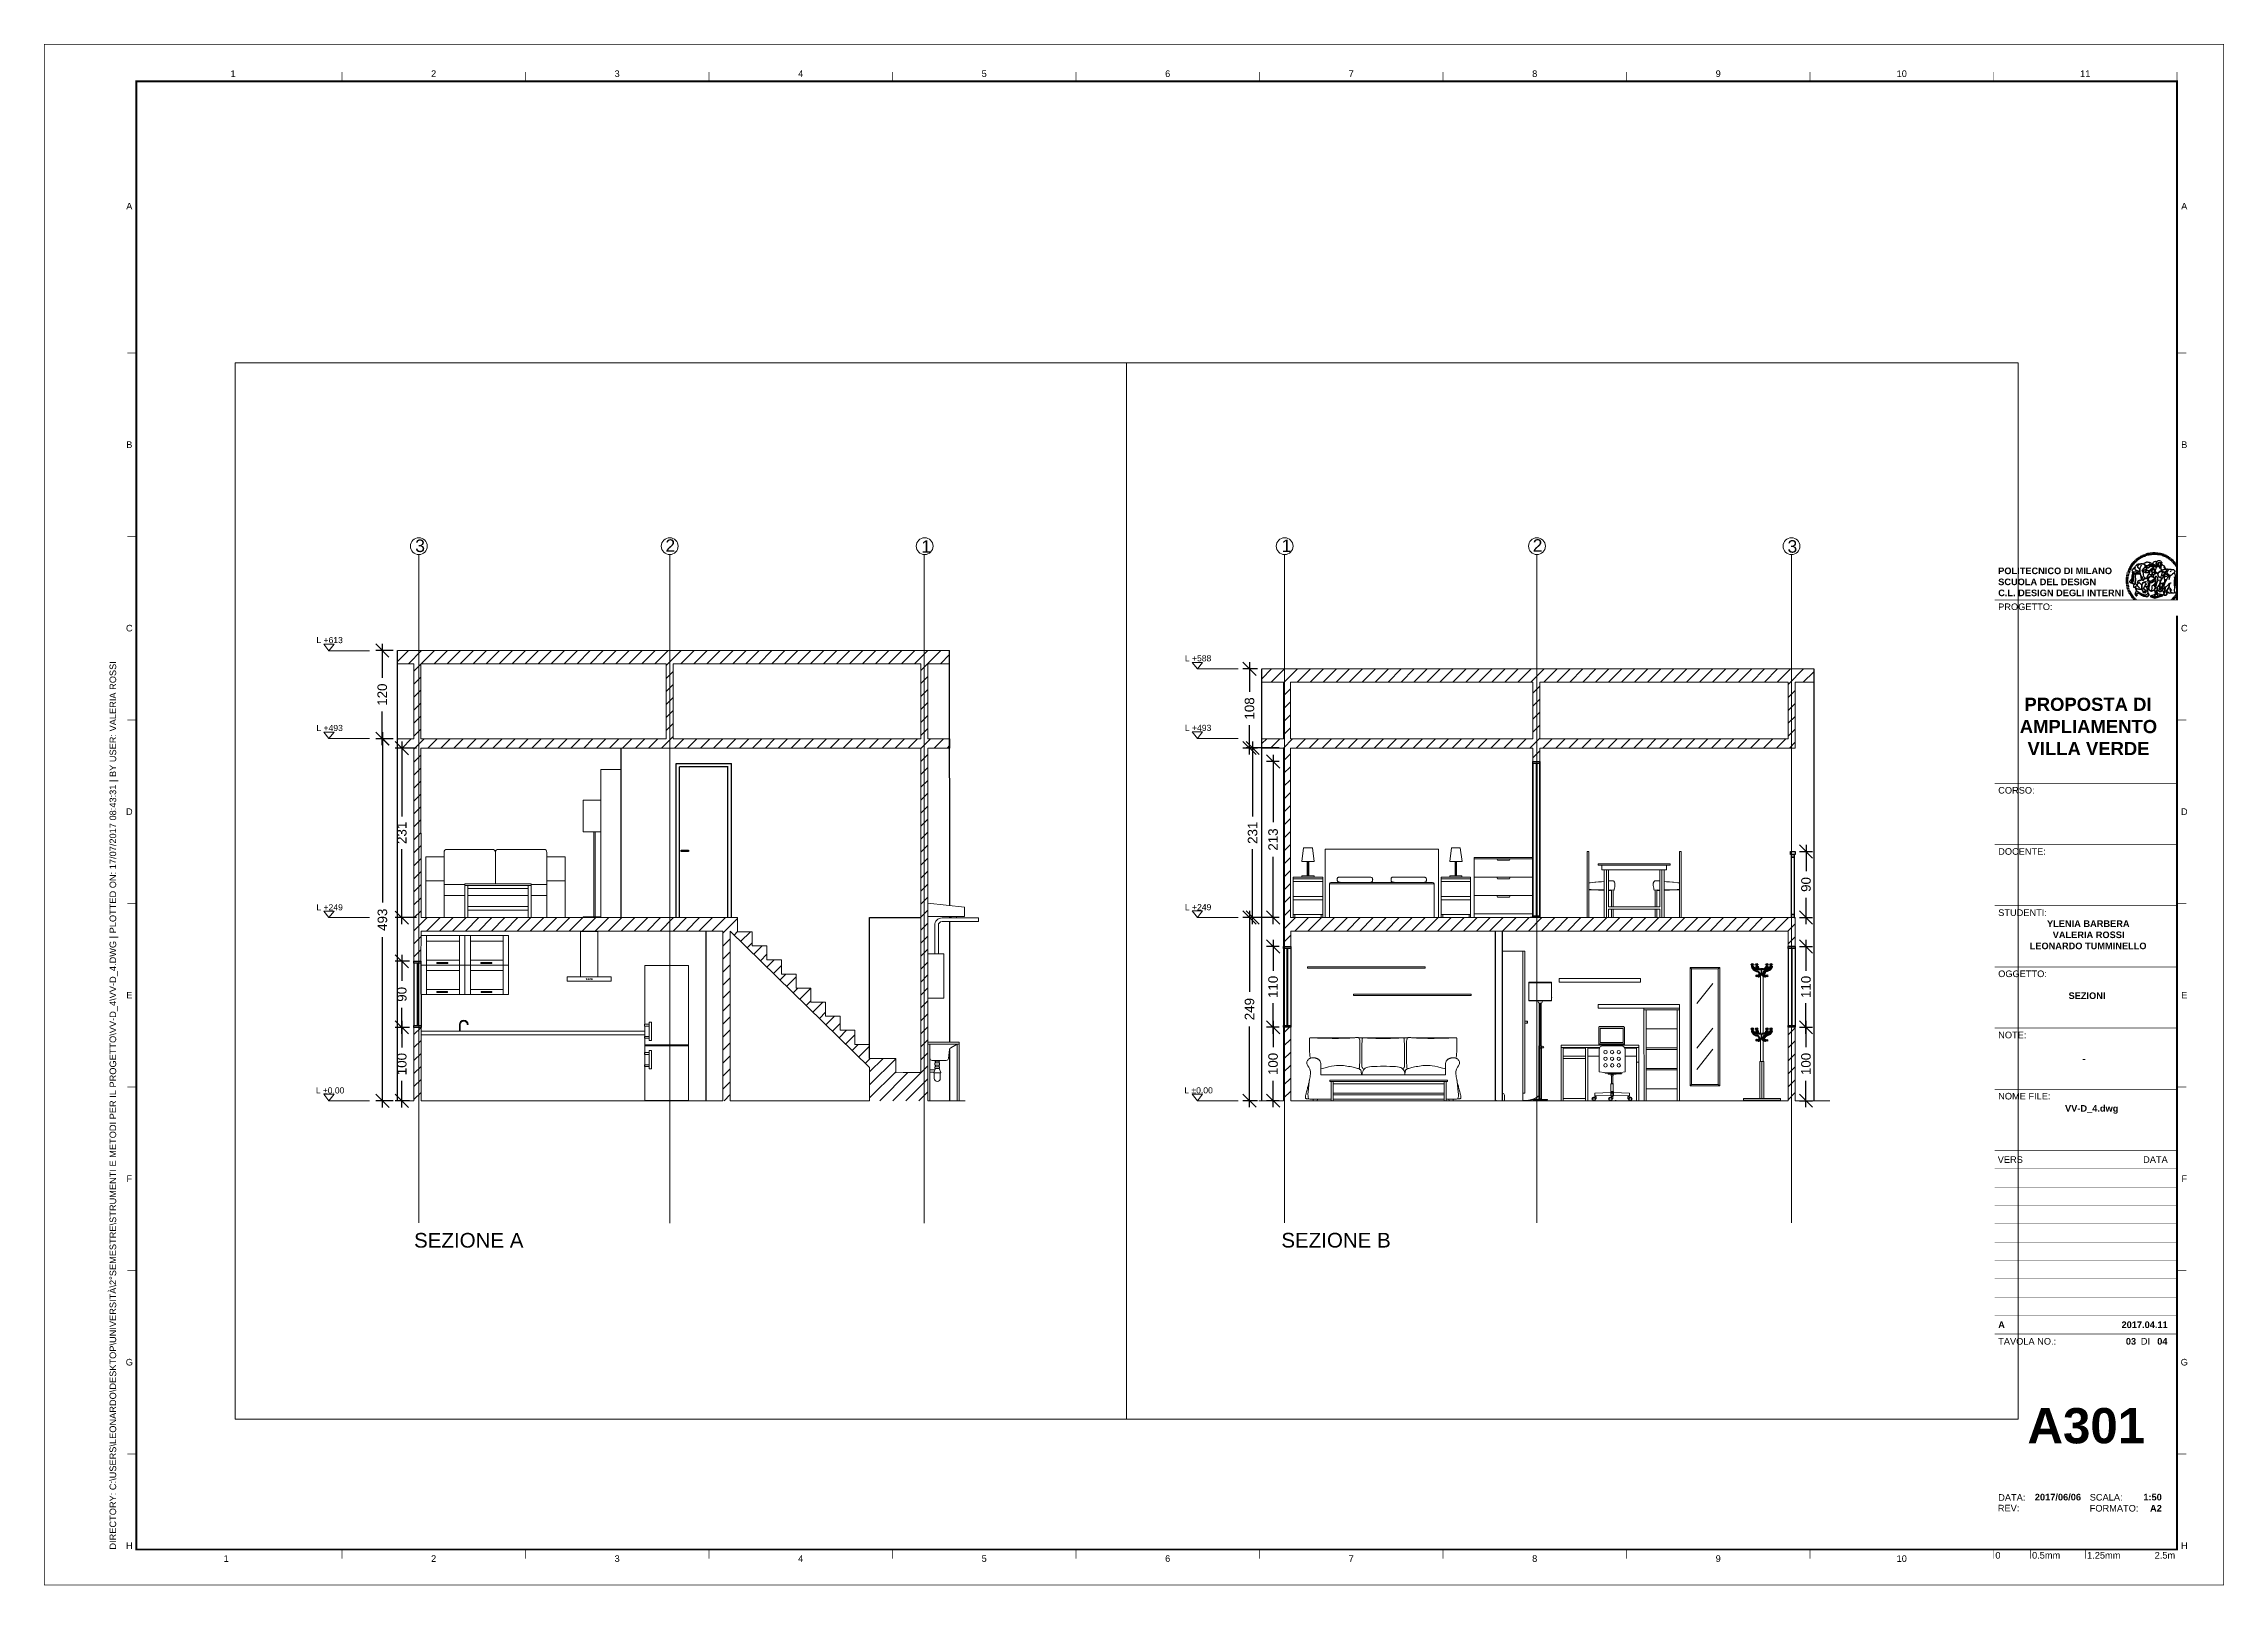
# Paper-space layout 'A301' of a CAD drawing. Header units: inches, sheet in millimetres. Extents: x 0 to 594, y 0 to 420.
# The model-space entities are those that its viewports show. They can reach past a viewport. Long polylines and large blocks are cut down to what shows.
import ezdxf
from ezdxf.enums import TextEntityAlignment as Align

# ---------------------------------------------------------------- set-up
doc = ezdxf.new("R2010")
doc.units = ezdxf.units.IN
doc.header["$MEASUREMENT"] = 0
doc.set_wipeout_variables(frame=1)
doc.linetypes.add('0', pattern=[0])
doc.layers.get('DEFPOINTS').update_dxf_attribs({"color": 210})
for name, color, linetype, lineweight in [('A-ANNO-DIMS', 3, 'Continuous', 18), ('A-ANNO-SYMB', 3, 'Continuous', 18), ('A-ANNO-TEXT', 3, 'Continuous', 18), ('A-DETL-MBND', 7, 'Continuous', 18), ('A-DOOR-FULL', 2, 'Continuous', 25), ('A-FURN', 1, 'Continuous', 18), ('A-SECT-MCUT', 13, 'Continuous', 25), ('BALCONE', 9, 'Continuous', 25)]:
    doc.layers.add(name, color=color, linetype=linetype, lineweight=lineweight)
for name, color, linetype in [('FINESTRE', 5, 'Continuous'), ('G-ANNO-LOGO', 3, 'Continuous'), ('G-ANNO-TEXT', 3, 'Continuous'), ('G-ANNO-TTLB', 3, 'Continuous')]:
    doc.layers.add(name, color=color, linetype=linetype)
doc.layers.add('G-ANNO-NPLT', color=210, linetype='Continuous', plot=False)
doc.styles.add('ARIAL', font='arial.ttf')
doc.styles.add('ARIAL-BOLD', font='')
doc.styles.add('E-ARIAL', font='arial.ttf')
doc.styles.get("Standard").update_dxf_attribs({"font": 'arial.ttf'})
doc.styles.get('ARIAL-BOLD').set_extended_font_data('Arial', bold=True)
doc.dimstyles.new('TICK_36', dxfattribs={"dimtxt": 2.6, "dimasz": 3.6, "dimexe": 1.8, "dimexo": 1.2, "dimgap": 1.8, "dimtad": 0, "dimdec": 0, "dimlfac": 100, "dimzin": 0, "dimdsep": 46, "dimtxsty": 'ARIAL', "dimblk": 'OBLIQUE', "dimblk1": 'OBLIQUE', "dimblk2": 'OBLIQUE', "dimcen": 1.8, "dimdle": 1.8, "dimclrd": 256, "dimclrt": 256, "dimadec": 0, "dimazin": 0, "dimtfac": 1, "dimtdec": 0, "dimtmove": 1, "dimatfit": 3, "dimldrblk": 'OPEN90', "dimfxl": 1, "dimtfill": 1, "dimtolj": 1, "dimtzin": 0, "dimarcsym": 0})

psp = doc.layouts.new('A301')

# ---------------------------------------------------------------- texts
at = {"layer": 'A-ANNO-DIMS'}
for s, p in [('L +613', (74.25, 256.73)), ('L +588', (310.88, 251.77)), ('L +493', (74.25, 232.79)), ('L +493', (310.88, 232.81)), ('L +249', (74.25, 183.92)), ('L +249', (310.88, 183.95)), ('L ±0.00', (74.1, 134.03)), ('L ±0.00', (310.72, 134.05))]:
    psp.add_text(s, height=1.668, dxfattribs=at).set_placement(p)
at = {"layer": 'A-ANNO-SYMB', "char_height": 3.41, "attachment_point": 1, "style": 'ARIAL'}
for s, insert in [('3', (101.17, 284.97)), ('2', (169.34, 285.03)), ('1', (239.05, 284.76)), ('1', (337.22, 284.97)), ('2', (405.63, 285.05)), ('3', (475.07, 284.79))]:
    psp.add_mtext_dynamic_manual_height_columns(s, width=37.201, gutter_width=2.5, heights=[0], dxfattribs=dict(at, insert=insert))
at = {"layer": 'A-ANNO-TEXT', "char_height": 4, "attachment_point": 1}
for s, insert in [('SEZIONE A', (100.85, 96.03)), ('SEZIONE B', (337.15, 96.06))]:
    psp.add_mtext_dynamic_manual_height_columns(s, width=74.8555, gutter_width=0.615, heights=[0], dxfattribs=dict(at, insert=insert))
at = {"layer": 'G-ANNO-TEXT', "style": 'ARIAL'}
for s, p in [('1', (51.53, 411.89)), ('2', (106.18, 411.89)), ('3', (156.18, 411.89)), ('4', (206.18, 411.89)), ('5', (256.18, 411.89)), ('6', (306.18, 411.89)), ('7', (356.18, 411.89)), ('8', (406.18, 411.89)), ('9', (456.18, 411.89)), ('10', (506.18, 411.89)), ('11', (556.18, 411.89)), ('A', (23.26, 375.8)), ('A', (583.15, 375.8)), ('B', (23.26, 310.82)), ('B', (583.16, 310.82)), ('C', (23.26, 260.82)), ('D', (23.26, 210.82)), ('E', (23.26, 160.82)), ('F', (23.26, 110.82)), ('G', (23.26, 60.82)), ('G', (583.16, 60.82)), ('H', (23.26, 10.82)), ('1', (49.67, 7.31)), ('2', (106.18, 7.31)), ('3', (156.18, 7.31)), ('4', (206.18, 7.31)), ('5', (256.18, 7.31)), ('6', (306.18, 7.31)), ('7', (356.18, 7.31)), ('8', (406.18, 7.31)), ('9', (456.18, 7.31)), ('10', (506.18, 7.31)), ('H', (583.16, 10.82))]:
    psp.add_text(s, height=1.8, dxfattribs=at).set_placement(p, align=Align.MIDDLE_CENTER)
at = {"layer": 'G-ANNO-TEXT', "insert": (17.88, 9.75), "char_height": 1.8, "attachment_point": 1, "rotation": 90, "style": 'ARIAL'}
psp.add_mtext_dynamic_manual_height_columns('DIRECTORY: C:\\\\USERS\\\\LEONARDO\\\\DESKTOP\\\\UNIVERSITÀ\\\\2°SEMESTRE\\\\STRUMENTI E METODI PER IL PROGETTO\\\\VV-D_4\\\\VV-D_4.DWG | PLOTTED ON: 17/07/2017 08:43:31 | BY USER: VALERIA ROSSI', width=412.209, gutter_width=9, heights=[0], dxfattribs=at)

msp = doc.modelspace()

# ---------------------------------------------------------------- blocks, each defined once
blk = doc.blocks.new('*U1208')
at = {"layer": 'BALCONE', "const_width": 0.18}
for points in [[(0, -2.5), (0, 0)], [(10, 0), (10, -2.5)], [(25, 0), (25, -2.5)]]:
    blk.add_lwpolyline(points, dxfattribs=at)
at = {"layer": 'BALCONE', "style": 'E-ARIAL'}
blk.add_text('0', height=1.8, dxfattribs=at).set_placement((1.2, -0.7), align=Align.TOP_CENTER)
for s, p in [('0.5mm', (10.5, -2.5)), ('1.25mm', (25.5, -2.5))]:
    blk.add_text(s, height=1.8, dxfattribs=at).set_placement(p)
blk.add_text('2.5m', height=1.8, dxfattribs=at).set_placement((49.5, -2.5), align=Align.RIGHT)
blk = doc.blocks.new('logoPolimi')
for p, q in [((-1.49, 1.84), (-1.36, 1.68)), ((-1.41, 1.91), (-1.28, 1.74)), ((-1.32, 1.97), (-1.2, 1.8)), ((-1.22, 2.03), (-1.11, 1.85)), ((-1.13, 2.09), (-1.03, 1.9)), ((-1.03, 2.14), (-0.94, 1.95)), ((-0.93, 2.18), (-0.84, 1.99)), ((-0.83, 2.22), (-0.75, 2.03)), ((-0.72, 2.26), (-0.66, 2.06)), ((-0.61, 2.29), (-0.56, 2.09)), ((-0.51, 2.32), (-0.46, 2.11)), ((-0.4, 2.34), (-0.36, 2.13)), ((-0.29, 2.35), (-0.26, 2.14)), ((-0.18, 2.36), (-0.16, 2.15)), ((-0.07, 2.37), (-0.06, 2.16)), ((0.04, 2.37), (0.04, 2.16)), ((0.15, 2.36), (0.14, 2.16)), ((0.26, 2.36), (0.24, 2.15)), ((0.37, 2.34), (0.34, 2.13)), ((0.48, 2.32), (0.44, 2.12)), ((0.59, 2.3), (0.54, 2.09)), ((0.69, 2.27), (0.63, 2.07)), ((0.8, 2.23), (0.73, 2.03)), ((0.9, 2.19), (0.82, 2)), ((1, 2.15), (0.91, 1.96)), ((1.1, 2.1), (1, 1.91)), ((1.2, 2.04), (1.09, 1.86)), ((1.29, 1.99), (1.18, 1.81)), ((1.38, 1.92), (1.26, 1.75)), ((1.47, 1.86), (1.34, 1.69)), ((-2.37, 0.12), (-2.16, 0.11)), ((-2.37, 0.01), (-2.16, 0.01)), ((-2.36, 0.23), (-2.15, 0.21)), ((-2.35, 0.34), (-2.14, 0.31)), ((-2.33, 0.45), (-2.12, 0.41)), ((-2.3, 0.55), (-2.1, 0.51)), ((-2.28, 0.66), (-2.07, 0.6)), ((-2.24, 0.77), (-2.04, 0.7)), ((-2.2, 0.87), (-2.01, 0.79)), ((-2.16, 0.97), (-1.97, 0.89)), ((-2.11, 1.07), (-1.93, 0.98)), ((-2.06, 1.17), (-1.88, 1.07)), ((-2.01, 1.26), (-1.83, 1.15)), ((-1.94, 1.36), (-1.77, 1.24)), ((-1.88, 1.45), (-1.71, 1.32)), ((-1.84, 0.03), (-1.82, 0.35)), ((-1.81, 1.53), (-1.65, 1.4)), ((-1.74, 1.61), (-1.58, 1.47)), ((-1.73, 0.59), (-1.73, 0.59)), ((-1.73, 0.59), (-1.73, 0.59)), ((-1.66, 1.69), (-1.51, 1.54)), ((-1.65, 0.57), (-1.65, 0.57)), ((-1.59, 1.12), (-1.59, 1.12)), ((-1.58, 1.77), (-1.44, 1.61)), ((-1.51, 0.55), (-1.51, 0.55)), ((-1.51, 0.55), (-1.51, 0.55)), ((-1.31, 0.79), (-1.21, 0.75)), ((-1.21, 0.75), (-1.31, 0.79)), ((-1.21, 0.75), (-1.31, 0.79)), ((-1.21, 0.75), (-1.21, 0.75)), ((-1.21, 0.75), (-1.21, 0.75)), ((-1.19, 0.76), (-1.19, 0.76)), ((-1.19, 0.76), (-1.19, 0.76)), ((-1.17, 0.99), (-1.18, 0.99)), ((-1.18, 0.99), (-1.17, 0.99)), ((-1.16, 0.57), (-1.16, 0.57)), ((-1.16, 0.57), (-1.16, 0.57)), ((-1.1, 0.01), (-0.99, 0.06)), ((-0.99, 0.06), (-1.1, 0.01)), ((-0.99, 0.06), (-1.1, 0.01)), ((-0.99, 0.06), (-0.99, 0.06)), ((-0.99, 0.06), (-0.99, 0.06)), ((-0.97, 0.79), (-0.98, 0.79)), ((-0.89, 0.84), (-0.97, 0.79)), ((-0.97, 0.79), (-0.89, 0.84)), ((-0.96, 1.41), (-0.96, 1.41)), ((-0.96, 1.41), (-0.96, 1.41)), ((-0.89, 0.84), (-0.82, 0.87)), ((-0.82, 0.87), (-0.89, 0.84)), ((-0.89, 0.84), (-0.82, 0.87)), ((-0.88, 0.83), (-0.89, 0.84)), ((-0.85, 1.39), (-0.85, 1.39)), ((-0.85, 1.39), (-0.85, 1.39)), ((-0.84, 0.14), (-0.84, 0.14)), ((-0.77, 1.08), (-0.78, 1.08)), ((-0.78, 1.08), (-0.77, 1.08)), ((-0.61, 1.12), (-0.77, 1.08)), ((-0.77, 1.08), (-0.61, 1.12)), ((-0.77, 1.08), (-0.61, 1.12)), ((-0.75, 1.3), (-0.76, 1.29)), ((-0.76, 1.29), (-0.75, 1.3)), ((-0.65, 0.99), (-0.7, 0.96)), ((-0.69, 0.18), (-0.68, 0.18)), ((-0.66, 0.93), (-0.66, 0.93)), ((-0.66, 0.93), (-0.64, 0.93)), ((-0.66, 0.93), (-0.66, 0.93)), ((-0.66, 0.93), (-0.66, 0.93)), ((-0.63, 1.01), (-0.63, 1.01)), ((-0.63, 1.01), (-0.62, 1.01)), ((-0.63, 0.66), (-0.63, 0.66)), ((-0.6, 1.12), (-0.61, 1.12)), ((-0.61, 1.12), (-0.6, 1.12)), ((-0.61, 1.12), (-0.6, 1.12)), ((-0.61, 0.86), (-0.57, 0.85)), ((-0.57, 0.85), (-0.61, 0.86)), ((-0.61, 0.86), (-0.57, 0.85)), ((-0.53, 1.08), (-0.6, 1.12)), ((-0.6, 1.12), (-0.6, 1.11)), ((-0.6, 1.12), (-0.53, 1.08)), ((-0.57, 0.8), (-0.59, 0.8)), ((-0.57, 0.85), (-0.53, 0.84)), ((-0.57, 0.85), (-0.57, 0.85)), ((-0.57, 0.85), (-0.57, 0.85)), ((-0.57, 0.85), (-0.53, 0.84)), ((-0.56, 0.29), (-0.49, 0.48)), ((-0.56, 0.14), (-0.56, 0.29)), ((-0.5, 0.11), (-0.56, 0.14)), ((-0.53, 0.84), (-0.51, 0.84)), ((-0.53, 0.84), (-0.51, 0.84)), ((-0.53, 0.84), (-0.53, 0.84)), ((-0.51, 0.11), (-0.51, 0.11)), ((-0.51, 0.11), (-0.51, 0.11)), ((-0.34, 0.33), (-0.5, 0.11)), ((-0.49, 0.48), (-0.41, 0.55)), ((-0.42, 0.8), (-0.47, 0.79)), ((-0.42, 0.8), (-0.47, 0.79)), ((-0.47, 0.79), (-0.45, 0.76)), ((-0.47, 0.79), (-0.45, 0.76)), ((-0.45, 1.14), (-0.42, 1.11)), ((-0.42, 1.26), (-0.36, 1.22)), ((-0.41, 0.55), (-0.34, 0.49)), ((-0.4, 1.37), (-0.38, 1.38)), ((-0.39, 1.37), (-0.4, 1.37)), ((-0.35, 1.33), (-0.4, 1.37)), ((-0.39, 1.24), (-0.4, 1.23)), ((-0.38, 1.14), (-0.38, 1.14)), ((-0.34, 0.49), (-0.09, 0.48)), ((-0.16, 0.32), (-0.34, 0.33)), ((-0.14, 0.32), (-0.31, 0.34)), ((-0.28, 1.3), (-0.29, 1.3)), ((-0.28, 1.3), (-0.28, 1.3)), ((-0.16, 1.24), (-0.16, 1.25)), ((-0.16, 1.25), (-0.16, 1.25)), ((-0.16, 0.49), (-0.14, 0.64)), ((-0.06, 0.27), (-0.16, 0.32)), ((-0.1, 0.88), (-0.09, 0.87)), ((-0.08, 1.37), (-0.08, 1.38)), ((-0.08, 1.23), (-0.05, 1.21)), ((-0.05, 1.21), (-0.08, 1.23)), ((-0.08, 1.23), (-0.05, 1.21)), ((-0.03, 0.26), (-0.06, 0.27)), ((-0.05, 1.21), (-0.04, 1.21)), ((-0.04, 1.21), (-0.05, 1.21)), ((-0.04, 1.21), (-0.04, 1.21)), ((-0.04, 1.21), (-0.04, 1.21)), ((-0.04, 0.48), (-0.03, 0.26)), ((0.03, 1.15), (0.03, 1.15)), ((0.03, 0.66), (0.03, 0.67)), ((0.07, 0.58), (0.07, 0.57)), ((0.1, 1.18), (0.1, 1.18)), ((0.1, 0.84), (0.1, 0.84)), ((0.13, 1.32), (0.17, 1.19)), ((0.14, 0.71), (0.34, 0.65)), ((0.31, 0.56), (0.17, 0.63)), ((0.27, 1.61), (0.27, 1.61)), ((0.27, 1.61), (0.27, 1.61)), ((0.27, 1.61), (0.27, 1.61)), ((0.29, 1.29), (0.29, 1.29)), ((0.29, 1.29), (0.29, 1.29)), ((0.29, 1.29), (0.29, 1.29)), ((0.29, 1.29), (0.29, 1.29)), ((0.33, 0.49), (0.34, 0.49)), ((0.33, 0.03), (0.35, 0.03)), ((0.33, 0.03), (0.35, 0.03)), ((0.34, 0.65), (0.34, 0.64)), ((0.35, 0.03), (0.57, 0.06)), ((0.35, 0.03), (0.57, 0.06)), ((0.35, 0.03), (0.35, 0.03)), ((0.35, 0.03), (0.35, 0.03)), ((0.38, 1.36), (0.37, 1.35)), ((0.38, 0.34), (0.37, 0.34)), ((0.38, 0.34), (0.38, 0.34)), ((0.43, 0.67), (0.39, 0.64)), ((0.49, 1.05), (0.51, 1.13)), ((0.51, 1.13), (0.49, 1.05)), ((0.49, 1.05), (0.51, 1.13)), ((0.51, 1.31), (0.5, 1.29)), ((0.51, 1.13), (0.52, 1.23)), ((0.52, 1.23), (0.51, 1.23)), ((0.51, 1.23), (0.52, 1.23)), ((0.52, 1.23), (0.51, 1.13)), ((0.51, 1.13), (0.52, 1.23)), ((0.52, 1.24), (0.6, 1.37)), ((0.52, 1.23), (0.6, 1.36)), ((0.6, 1.36), (0.52, 1.23)), ((0.52, 1.23), (0.52, 1.23)), ((0.52, 1.23), (0.52, 1.24)), ((0.52, 1.23), (0.52, 1.23)), ((0.55, 1.07), (0.53, 1.06)), ((0.53, 1.04), (0.53, 1.06)), ((0.53, 1.05), (0.53, 1.04)), ((0.54, 0.3), (0.63, 0.32)), ((0.54, -0.08), (0.61, 0.06)), ((0.61, 0.06), (0.54, -0.08)), ((0.54, -0.08), (0.61, 0.06)), ((0.56, 0.19), (0.59, 0.21)), ((0.57, 1.07), (0.57, 1.07)), ((0.57, 1.07), (0.57, 1.07)), ((0.57, 1.07), (0.57, 1.07)), ((0.57, 1.07), (0.57, 1.07)), ((0.57, 1.07), (0.57, 1.07)), ((0.57, 1.07), (0.57, 1.07)), ((0.57, 1.07), (0.57, 1.07)), ((0.58, 0.3), (0.59, 0.29)), ((0.59, 0.78), (0.59, 0.79)), ((0.59, 0.79), (0.59, 0.79)), ((0.59, 0.79), (0.59, 0.79)), ((0.59, 0.79), (0.59, 0.78)), ((0.61, 0.06), (0.6, 0.07)), ((0.6, 0.07), (0.61, 0.06)), ((0.61, 0.06), (0.61, 0.07)), ((0.62, 0.21), (0.65, 0.22)), ((0.64, 1.37), (0.65, 1.37)), ((0.69, 0.86), (0.68, 0.86)), ((0.68, 0.86), (0.69, 0.86)), ((0.68, 0.76), (0.68, 0.76)), ((0.76, 0.26), (0.76, 0.26)), ((0.82, 0.35), (0.84, 0.36)), ((0.82, 0.35), (0.82, 0.35)), ((0.84, 0.36), (0.84, 0.37)), ((0.85, 0.34), (1.05, 0.35)), ((0.93, 1.05), (0.93, 1.05)), ((0.93, 1.05), (0.93, 1.05)), ((0.93, 1.05), (0.93, 1.04)), ((0.93, 1.05), (0.93, 1.05)), ((0.97, 0.66), (0.96, 0.66)), ((1.01, 0.97), (0.98, 0.96)), ((1.17, 0.96), (1.17, 0.95)), ((1.17, 0.95), (1.17, 0.95)), ((1.34, 0.37), (1.26, 0.04)), ((1.27, 0.37), (1.27, 0.38)), ((1.28, 0.95), (1.28, 0.95)), ((1.37, 0.73), (1.46, 0.81)), ((1.41, 0.4), (1.41, 0.41)), ((1.56, 1.79), (1.42, 1.63)), ((1.64, 1.71), (1.49, 1.56)), ((1.49, 0.9), (1.57, 0.92)), ((1.72, 1.63), (1.56, 1.49)), ((1.67, 0.6), (1.57, 0.53)), ((1.79, 1.55), (1.63, 1.41)), ((1.86, 1.47), (1.7, 1.34)), ((1.93, 1.38), (1.76, 1.26)), ((1.99, 1.29), (1.81, 1.17)), ((2.05, 1.19), (1.87, 1.09)), ((2.1, 1.1), (1.92, 1)), ((2.15, 1), (1.96, 0.91)), ((2.19, 0.9), (2, 0.82)), ((2.23, 0.79), (2.04, 0.72)), ((2.27, 0.69), (2.07, 0.63)), ((2.3, 0.58), (2.09, 0.53)), ((2.32, 0.47), (2.12, 0.43)), ((2.34, 0.37), (2.13, 0.33)), ((2.36, 0.26), (2.15, 0.23)), ((2.37, 0.15), (2.16, 0.13)), ((2.37, 0.04), (2.16, 0.03)), ((-2.37, -0.1), (-2.16, -0.09)), ((-2.36, -0.21), (-2.15, -0.19)), ((-2.35, -0.32), (-2.14, -0.29)), ((-2.33, -0.43), (-2.12, -0.39)), ((-2.31, -0.54), (-2.1, -0.49)), ((-2.28, -0.65), (-2.08, -0.59)), ((-2.25, -0.75), (-2.05, -0.69)), ((-2.21, -0.86), (-2.02, -0.78)), ((-2.17, -0.96), (-1.98, -0.87)), ((-2.12, -1.06), (-1.93, -0.96)), ((-2.07, -1.16), (-1.89, -1.05)), ((-2.04, -0.15), (-1.97, -0.2)), ((-2.01, -1.25), (-1.84, -1.14)), ((-1.95, -1.34), (-1.78, -1.22)), ((-1.89, -1.43), (-1.72, -1.31)), ((-1.82, -1.52), (-1.66, -1.38)), ((-1.75, -1.6), (-1.59, -1.46)), ((-1.67, -1.68), (-1.52, -1.53)), ((-1.58, -0.12), (-1.6, -0.18)), ((-1.6, -0.18), (-1.58, -0.28)), ((-1.57, -0.54), (-1.59, -0.54)), ((-1.59, -0.54), (-1.59, -0.54)), ((-1.59, -1.76), (-1.45, -1.6)), ((-1.56, -0.32), (-1.56, -0.31)), ((-1.56, -0.31), (-1.56, -0.31)), ((-1.53, -0.65), (-1.53, -0.65)), ((-1.53, -0.65), (-1.53, -0.65)), ((-1.51, -1.83), (-1.37, -1.67)), ((-1.48, -0.86), (-1.48, -0.85)), ((-1.42, -0.37), (-1.42, -0.37)), ((-1.42, -1.9), (-1.29, -1.73)), ((-1.38, -0.46), (-1.38, -0.46)), ((-1.33, -1.96), (-1.21, -1.79)), ((-1.31, -0.24), (-1.31, -0.23)), ((-1.31, -0.23), (-1.31, -0.24)), ((-1.23, -0.19), (-1.23, -0.19)), ((-1.23, -0.19), (-1.23, -0.19)), ((-1.23, -0.19), (-1.23, -0.19)), ((-1.23, -0.19), (-1.23, -0.19)), ((-1.01, -0.39), (-1.02, -0.39)), ((-1.02, -0.39), (-1.01, -0.39)), ((-1.02, -0.7), (-1.02, -0.7)), ((-1.02, -0.7), (-1.02, -0.7)), ((-1.02, -0.7), (-1.02, -0.7)), ((-0.79, -0.51), (-0.83, -0.58)), ((-0.83, -0.58), (-0.79, -0.51)), ((-0.83, -0.58), (-0.79, -0.51)), ((-0.78, -1.05), (-0.83, -0.94)), ((-0.83, -0.94), (-0.78, -1.05)), ((-0.83, -0.94), (-0.83, -0.94)), ((-0.83, -0.94), (-0.78, -1.05)), ((-0.82, -1.23), (-0.82, -1.23)), ((-0.82, -1.23), (-0.77, -1.23)), ((-0.77, -1.23), (-0.82, -1.23)), ((-0.82, -1.23), (-0.82, -1.23)), ((-0.77, -1.23), (-0.82, -1.23)), ((-0.75, -0.96), (-0.8, -0.89)), ((-0.8, -0.89), (-0.79, -0.92)), ((-0.79, -0.92), (-0.8, -0.89)), ((-0.8, -0.89), (-0.75, -0.96)), ((-0.79, -0.92), (-0.8, -0.89)), ((-0.8, -0.89), (-0.8, -0.89)), ((-0.8, -0.89), (-0.75, -0.96)), ((-0.79, -0.92), (-0.78, -0.95)), ((-0.78, -0.95), (-0.79, -0.92)), ((-0.78, -0.95), (-0.79, -0.92)), ((-0.77, -0.49), (-0.78, -0.48)), ((-0.78, -0.48), (-0.77, -0.49)), ((-0.78, -0.95), (-0.76, -1)), ((-0.76, -1), (-0.78, -0.95)), ((-0.76, -1), (-0.78, -0.95)), ((-0.71, -0.89), (-0.75, -0.87)), ((-0.75, -0.87), (-0.71, -0.89)), ((-0.75, -0.87), (-0.71, -0.89)), ((-0.72, -1.01), (-0.75, -0.96)), ((-0.75, -0.96), (-0.72, -1.01)), ((-0.75, -0.96), (-0.72, -1.01)), ((-0.64, -0.93), (-0.71, -0.89)), ((-0.71, -0.89), (-0.64, -0.93)), ((-0.71, -0.89), (-0.64, -0.93)), ((-0.66, -0.53), (-0.66, -0.53)), ((-0.66, -0.53), (-0.66, -0.53)), ((-0.66, -0.53), (-0.66, -0.53)), ((-0.39, -0.81), (-0.51, -0.69)), ((-0.51, -1.04), (-0.5, -1.04)), ((-0.48, -0.42), (-0.48, -0.42)), ((-0.48, -0.42), (-0.48, -0.42)), ((-0.48, -0.42), (-0.48, -0.42)), ((-0.41, -0.51), (-0.41, -0.51)), ((-0.38, -0.05), (-0.39, -0.12)), ((-0.39, -0.12), (-0.37, -0.1)), ((-0.35, -0.14), (-0.37, -0.08)), ((-0.37, -0.09), (-0.37, -0.09)), ((-0.33, -0.12), (-0.35, -0.14)), ((-0.32, -0.14), (-0.35, -0.14)), ((-0.35, -0.18), (-0.34, -0.22)), ((-0.34, -0.08), (-0.29, -0.16)), ((-0.34, -0.22), (-0.34, -0.22)), ((-0.27, -0.17), (-0.32, -0.14)), ((-0.25, -0.91), (-0.26, -0.9)), ((-0.26, -1.29), (0.1, -1.2)), ((0.1, -1.2), (-0.26, -1.29)), ((0.08, -1.4), (-0.26, -1.29)), ((-0.26, -1.29), (0.08, -1.4)), ((-0.26, -1.38), (-0.26, -1.29)), ((-0.26, -1.29), (-0.26, -1.29)), ((-0.26, -1.29), (-0.26, -1.38)), ((-0.26, -1.29), (0.08, -1.4)), ((-0.26, -1.29), (-0.26, -1.29)), ((0.08, -1.49), (-0.26, -1.38)), ((-0.26, -1.38), (0.09, -1.49)), ((-0.14, -0.15), (-0.16, -0.13)), ((-0.11, -0.04), (-0.12, -0.05)), ((-0.04, -0.41), (-0.01, -0.44)), ((-0.01, -0.44), (-0.04, -0.41)), ((-0.04, -0.41), (-0.01, -0.44)), ((0.07, -0.84), (0.07, -0.84)), ((0.07, -0.84), (0.07, -0.84)), ((0.1, -1.2), (0.08, -1.32)), ((0.08, -1.32), (0.13, -1.2)), ((0.08, -1.4), (0.72, -1.22)), ((0.72, -1.22), (0.08, -1.4)), ((0.08, -1.4), (0.72, -1.22)), ((0.72, -1.31), (0.08, -1.49)), ((0.08, -1.44), (0.08, -1.4)), ((0.08, -1.4), (0.08, -1.44)), ((0.08, -1.4), (0.08, -1.49)), ((0.08, -1.49), (0.08, -1.44)), ((0.08, -1.44), (0.08, -1.44)), ((0.08, -1.44), (0.08, -1.45)), ((0.08, -1.45), (0.08, -1.46)), ((0.08, -1.46), (0.08, -1.49)), ((0.1, -1.01), (0.09, -0.86)), ((0.1, -1.01), (0.09, -0.86)), ((0.09, -1.49), (0.72, -1.31)), ((0.1, -1.2), (0.12, -1.04)), ((0.12, -1.04), (0.1, -1.2)), ((0.13, -1.2), (0.1, -1.2)), ((0.1, -1.2), (0.13, -1.2)), ((0.13, -1.2), (0.1, -1.2)), ((0.1, -1.2), (0.1, -1.2)), ((0.11, -0.44), (0.11, -0.44)), ((0.11, -0.44), (0.11, -0.44)), ((0.12, -0.21), (0.12, -0.21)), ((0.12, -0.21), (0.12, -0.21)), ((0.12, -0.21), (0.12, -0.21)), ((0.12, -0.21), (0.12, -0.21)), ((0.12, -0.21), (0.12, -0.21)), ((0.12, -0.21), (0.12, -0.21)), ((0.12, -0.21), (0.12, -0.21)), ((0.12, -0.21), (0.12, -0.21)), ((0.12, -0.21), (0.12, -0.21)), ((0.12, -0.21), (0.12, -0.21)), ((0.12, -0.21), (0.12, -0.21)), ((0.12, -0.21), (0.12, -0.21)), ((0.12, -0.21), (0.12, -0.21)), ((0.12, -0.56), (0.14, -0.53)), ((0.14, -0.53), (0.12, -0.56)), ((0.12, -0.56), (0.14, -0.53)), ((0.12, -1.04), (0.12, -1.04)), ((0.12, -1.04), (0.12, -1.04)), ((0.12, -1.04), (0.12, -1.04)), ((0.21, -0.99), (0.13, -1.2)), ((0.13, -1.2), (0.21, -0.99)), ((0.36, -1.14), (0.13, -1.2)), ((0.13, -1.2), (0.26, -1.17)), ((0.14, -0.53), (0.16, -0.49)), ((0.16, -0.49), (0.14, -0.53)), ((0.14, -0.53), (0.16, -0.49)), ((0.16, -0.49), (0.16, -0.49)), ((0.16, -0.49), (0.16, -0.49)), ((0.28, -1.19), (0.21, -0.99)), ((0.21, -0.99), (0.31, -1.27)), ((0.24, -0.17), (0.24, -0.16)), ((0.24, -0.16), (0.24, -0.17)), ((0.25, -0.84), (0.25, -0.88)), ((0.25, -0.88), (0.25, -0.84)), ((0.25, -0.88), (0.25, -0.84)), ((0.25, -0.88), (0.29, -1.17)), ((0.26, -0.88), (0.25, -0.88)), ((0.31, -1.27), (0.25, -0.88)), ((0.26, -1.17), (0.28, -1.16)), ((0.28, -1.16), (0.36, -1.14)), ((0.29, -1.17), (0.28, -1.19)), ((0.36, -1.14), (0.72, -1.22)), ((0.72, -1.22), (0.36, -1.14)), ((0.49, -0.31), (0.49, -0.31)), ((0.49, -0.31), (0.49, -0.31)), ((0.5, -0.27), (0.5, -0.27)), ((0.51, -0.27), (0.51, -0.27)), ((0.72, -0.81), (0.75, -0.89)), ((0.72, -1.22), (0.72, -1.31)), ((0.72, -1.31), (0.72, -1.22)), ((0.74, -0.23), (0.74, -0.23)), ((0.74, -0.23), (0.75, -0.24)), ((0.75, -0.23), (0.75, -0.23)), ((0.86, -0.25), (0.82, -0.34)), ((0.87, -0.22), (0.86, -0.23)), ((0.87, -0.22), (0.86, -0.25)), ((0.96, -0.58), (0.96, -0.57)), ((1.05, -1.05), (1.04, -1.05)), ((1.28, -2), (1.17, -1.82)), ((1.37, -1.93), (1.25, -1.76)), ((1.31, -0.27), (1.3, -0.26)), ((1.3, -0.26), (1.3, -0.26)), ((1.3, -0.26), (1.3, -0.26)), ((1.3, -0.26), (1.31, -0.27)), ((1.3, -0.26), (1.3, -0.26)), ((1.46, -1.87), (1.33, -1.7)), ((1.54, -1.8), (1.41, -1.64)), ((1.63, -1.72), (1.48, -1.57)), ((1.71, -1.65), (1.55, -1.5)), ((1.78, -1.57), (1.62, -1.43)), ((1.85, -1.48), (1.69, -1.35)), ((1.92, -1.39), (1.75, -1.27)), ((1.98, -1.3), (1.81, -1.19)), ((2.04, -1.21), (1.86, -1.1)), ((2.09, -1.11), (1.91, -1.01)), ((2.14, -1.01), (1.95, -0.92)), ((2.19, -0.91), (1.99, -0.83)), ((2.23, -0.81), (2.03, -0.74)), ((2.26, -0.7), (2.06, -0.64)), ((2.29, -0.6), (2.09, -0.55)), ((2.32, -0.49), (2.11, -0.45)), ((2.34, -0.38), (2.13, -0.35)), ((2.35, -0.27), (2.15, -0.25)), ((2.37, -0.08), (2.16, -0.07)), ((2.36, -0.16), (2.16, -0.15)), ((-1.24, -2.02), (-1.13, -1.84)), ((-1.14, -2.08), (-1.04, -1.89)), ((-1.04, -2.13), (-0.95, -1.94)), ((-0.94, -2.18), (-0.86, -1.98)), ((-0.84, -2.22), (-0.77, -2.02)), ((-0.74, -2.25), (-0.67, -2.05)), ((-0.63, -2.29), (-0.57, -2.08)), ((-0.52, -2.31), (-0.48, -2.11)), ((-0.42, -2.33), (-0.38, -2.13)), ((-0.31, -2.35), (-0.28, -2.14)), ((-0.2, -2.36), (-0.18, -2.15)), ((-0.09, -2.37), (-0.08, -2.16)), ((0.03, -2.37), (0.02, -2.16)), ((0.14, -2.37), (0.12, -2.16)), ((0.25, -2.36), (0.22, -2.15)), ((0.35, -2.34), (0.32, -2.14)), ((0.46, -2.32), (0.42, -2.12)), ((0.57, -2.3), (0.52, -2.1)), ((0.68, -2.27), (0.62, -2.07)), ((0.78, -2.24), (0.71, -2.04)), ((0.89, -2.2), (0.81, -2)), ((0.99, -2.15), (0.9, -1.96)), ((1.09, -2.11), (0.99, -1.92)), ((1.19, -2.05), (1.08, -1.87))]:
    blk.add_line(p, q)
for points in [[(-1.9, 0.12), (-1.94, 0.02), (-2.05, -0.09), (-2.05, -0.09)], [(-1.86, 0.38), (-1.86, 0.38), (-1.87, 0.19), (-1.9, 0.12)], [(-1.76, 0.6), (-1.76, 0.6), (-1.84, 0.57), (-1.86, 0.38)], [(-1.86, -0.04), (-1.84, 0.02), (-1.84, 0.03), (-1.84, 0.03)], [(-1.82, 0.78), (-1.83, 0.8), (-1.85, 0.86), (-1.83, 0.88)], [(-1.82, 0.78), (-1.83, 0.8), (-1.85, 0.86), (-1.83, 0.88)], [(-1.83, 0.88), (-1.81, 0.9), (-1.76, 0.96), (-1.76, 0.96)], [(-1.83, 0.88), (-1.81, 0.9), (-1.76, 0.96), (-1.76, 0.96)], [(-1.76, 0.6), (-1.83, 0.7), (-1.78, 0.74), (-1.78, 0.74)], [(-1.78, 0.74), (-1.79, 0.74), (-1.83, 0.7), (-1.76, 0.6)], [(-1.78, 0.74), (-1.8, 0.76), (-1.81, 0.78), (-1.82, 0.78)], [(-1.78, 0.74), (-1.8, 0.76), (-1.81, 0.78), (-1.82, 0.78)], [(-1.82, 0.35), (-1.81, 0.5), (-1.73, 0.59), (-1.73, 0.59)], [(-1.82, -0.19), (-1.73, -0.07), (-1.75, 0.14), (-1.75, 0.3)], [(-1.75, 0.33), (-1.75, 0.17), (-1.73, -0.05), (-1.8, -0.17)], [(-1.78, 0.74), (-1.75, 0.72), (-1.72, 0.69), (-1.68, 0.7)], [(-1.68, 0.7), (-1.72, 0.69), (-1.75, 0.72), (-1.78, 0.74)], [(-1.68, 0.7), (-1.72, 0.69), (-1.75, 0.72), (-1.78, 0.74)], [(-1.78, 0.74), (-1.78, 0.74), (-1.78, 0.74), (-1.78, 0.74)], [(-1.76, 0.96), (-1.68, 1.1), (-1.59, 1.12), (-1.59, 1.12)], [(-1.76, 0.96), (-1.68, 1.1), (-1.6, 1.12), (-1.6, 1.12)], [(-1.73, 0.59), (-1.74, 0.59), (-1.75, 0.6), (-1.76, 0.6)], [(-1.73, 0.59), (-1.74, 0.59), (-1.75, 0.6), (-1.76, 0.6)], [(-1.75, 0.3), (-1.76, 0.47), (-1.65, 0.57), (-1.65, 0.57)], [(-1.65, 0.57), (-1.65, 0.57), (-1.76, 0.5), (-1.75, 0.33)], [(-1.65, 0.57), (-1.68, 0.58), (-1.7, 0.58), (-1.73, 0.59)], [(-1.65, 0.57), (-1.68, 0.58), (-1.7, 0.58), (-1.73, 0.59)], [(-1.5, 0.71), (-1.53, 0.74), (-1.61, 0.71), (-1.68, 0.7)], [(-1.68, 0.7), (-1.61, 0.71), (-1.53, 0.73), (-1.5, 0.71)], [(-1.5, 0.71), (-1.53, 0.73), (-1.61, 0.71), (-1.68, 0.7)], [(-1.51, 0.55), (-1.56, 0.56), (-1.61, 0.56), (-1.65, 0.57)], [(-1.65, 0.57), (-1.61, 0.56), (-1.56, 0.56), (-1.51, 0.55)], [(-1.51, 0.55), (-1.56, 0.56), (-1.61, 0.56), (-1.65, 0.57)], [(-1.59, 1.12), (-1.6, 1.06), (-1.61, 0.99), (-1.61, 0.97)], [(-1.61, 0.97), (-1.61, 0.99), (-1.6, 1.06), (-1.59, 1.12)], [(-1.61, 0.97), (-1.61, 0.99), (-1.6, 1.06), (-1.59, 1.12)], [(-1.61, 0.97), (-1.61, 0.95), (-1.56, 0.88), (-1.54, 0.87)], [(-1.54, 0.87), (-1.56, 0.88), (-1.61, 0.95), (-1.61, 0.97)], [(-1.54, 0.87), (-1.56, 0.88), (-1.61, 0.96), (-1.61, 0.97)], [(-1.59, 1.12), (-1.59, 1.13), (-1.59, 1.15), (-1.58, 1.16)], [(-1.59, 1.12), (-1.59, 1.13), (-1.59, 1.15), (-1.58, 1.16)], [(-1.58, 1.16), (-1.57, 1.21), (-1.52, 1.23), (-1.49, 1.25)], [(-1.58, 1.16), (-1.57, 1.21), (-1.52, 1.23), (-1.49, 1.25)], [(-1.58, 0.36), (-1.58, 0.48), (-1.51, 0.55), (-1.51, 0.55)], [(-1.51, 0.55), (-1.51, 0.55), (-1.58, 0.48), (-1.58, 0.36)], [(-1.51, 0.55), (-1.51, 0.55), (-1.58, 0.48), (-1.58, 0.36)], [(-1.55, 0.04), (-1.55, 0.08), (-1.58, 0.25), (-1.58, 0.36)], [(-1.58, 0.36), (-1.58, 0.25), (-1.55, 0.08), (-1.55, 0.04)], [(-1.58, 0.36), (-1.58, 0.25), (-1.55, 0.08), (-1.55, 0.04)], [(-1.58, -0.12), (-1.57, -0.06), (-1.55, 0.02), (-1.55, 0.04)], [(-1.55, 0.04), (-1.55, 0.02), (-1.57, -0.06), (-1.58, -0.12)], [(-1.55, 0.04), (-1.55, 0.02), (-1.56, -0.04), (-1.57, -0.1)], [(-1.54, 0.87), (-1.52, 0.85), (-1.47, 0.83), (-1.44, 0.83)], [(-1.44, 0.83), (-1.47, 0.83), (-1.52, 0.85), (-1.54, 0.87)], [(-1.45, 0.83), (-1.47, 0.83), (-1.52, 0.85), (-1.54, 0.87)], [(-1.51, 0.55), (-1.33, 0.54), (-1.16, 0.57), (-1.16, 0.57)], [(-1.16, 0.57), (-1.16, 0.57), (-1.33, 0.54), (-1.51, 0.55)], [(-1.16, 0.57), (-1.16, 0.57), (-1.33, 0.54), (-1.51, 0.55)], [(-1.5, 0.71), (-1.46, 0.68), (-1.4, 0.62), (-1.33, 0.66)], [(-1.33, 0.66), (-1.4, 0.62), (-1.46, 0.68), (-1.5, 0.71)], [(-1.33, 0.66), (-1.4, 0.62), (-1.46, 0.68), (-1.5, 0.71)], [(-1.49, 1.25), (-1.46, 1.26), (-1.42, 1.33), (-1.39, 1.36)], [(-1.49, 1.25), (-1.46, 1.27), (-1.43, 1.34), (-1.39, 1.36)], [(-1.31, 0.79), (-1.33, 0.79), (-1.42, 0.83), (-1.45, 0.83)], [(-1.44, 0.83), (-1.42, 0.83), (-1.33, 0.79), (-1.31, 0.79)], [(-1.31, 0.79), (-1.33, 0.79), (-1.42, 0.83), (-1.44, 0.83)], [(-1.35, 1.1), (-1.4, 1.17), (-1.36, 1.23), (-1.29, 1.31)], [(-1.29, 1.31), (-1.36, 1.23), (-1.4, 1.17), (-1.35, 1.1)], [(-1.35, 1.1), (-1.4, 1.17), (-1.36, 1.23), (-1.29, 1.31)], [(-1.39, 1.36), (-1.35, 1.38), (-1.26, 1.4), (-1.19, 1.41)], [(-1.39, 1.36), (-1.35, 1.38), (-1.26, 1.4), (-1.19, 1.41)], [(-1.18, 0.99), (-1.24, 0.97), (-1.3, 1.03), (-1.35, 1.1)], [(-1.35, 1.1), (-1.3, 1.03), (-1.24, 0.97), (-1.18, 0.99)], [(-1.18, 1), (-1.24, 0.97), (-1.3, 1.03), (-1.35, 1.1)], [(-1.33, 0.66), (-1.28, 0.7), (-1.23, 0.73), (-1.21, 0.75)], [(-1.21, 0.75), (-1.23, 0.73), (-1.28, 0.7), (-1.33, 0.66)], [(-1.21, 0.75), (-1.23, 0.73), (-1.28, 0.7), (-1.33, 0.66)], [(-1.29, 1.31), (-1.22, 1.39), (-1.01, 1.41), (-0.96, 1.41)], [(-0.96, 1.41), (-1.01, 1.41), (-1.22, 1.39), (-1.29, 1.31)], [(-1.29, 1.31), (-1.22, 1.39), (-1.01, 1.41), (-0.96, 1.41)], [(-1.24, -0.02), (-1.21, -0.01), (-1.1, 0.01), (-1.1, 0.01)], [(-1.1, 0.01), (-1.1, 0.01), (-1.21, -0.01), (-1.24, -0.02)], [(-1.1, 0.01), (-1.1, 0.01), (-1.21, -0.01), (-1.24, -0.02)], [(-1.21, 0.75), (-1.2, 0.75), (-1.19, 0.76), (-1.19, 0.76)], [(-1.19, 0.76), (-1.19, 0.76), (-1.2, 0.75), (-1.21, 0.75)], [(-1.19, 0.76), (-1.19, 0.76), (-1.2, 0.76), (-1.21, 0.75)], [(-1.19, 1.41), (-1.11, 1.43), (-0.97, 1.41), (-0.97, 1.41)], [(-1.19, 1.41), (-1.12, 1.43), (-0.98, 1.41), (-0.98, 1.41)], [(-1.19, 0.76), (-1.19, 0.77), (-1.18, 0.78), (-1.18, 0.79)], [(-1.18, 0.79), (-1.18, 0.78), (-1.19, 0.77), (-1.19, 0.76)], [(-1.19, 0.76), (-1.19, 0.77), (-1.19, 0.78), (-1.18, 0.79)], [(-1.18, 0.68), (-1.18, 0.68), (-1.19, 0.71), (-1.19, 0.76)], [(-1.19, 0.76), (-1.19, 0.71), (-1.18, 0.68), (-1.18, 0.68)], [(-1.18, 0.68), (-1.18, 0.68), (-1.19, 0.71), (-1.19, 0.76)], [(-1.18, 0.97), (-1.18, 0.97), (-1.18, 0.98), (-1.17, 0.99)], [(-1.17, 0.99), (-1.18, 0.98), (-1.18, 0.97), (-1.18, 0.97)], [(-1.18, 0.97), (-1.18, 0.97), (-1.18, 0.98), (-1.17, 0.99)], [(-1.18, 0.79), (-1.17, 0.86), (-1.18, 0.95), (-1.18, 0.97)], [(-1.18, 0.97), (-1.18, 0.95), (-1.17, 0.86), (-1.18, 0.79)], [(-1.18, 0.79), (-1.17, 0.86), (-1.18, 0.95), (-1.18, 0.97)], [(-1.16, 0.57), (-1.17, 0.6), (-1.18, 0.64), (-1.18, 0.68)], [(-1.18, 0.68), (-1.18, 0.64), (-1.17, 0.6), (-1.16, 0.57)], [(-1.16, 0.57), (-1.17, 0.6), (-1.18, 0.64), (-1.18, 0.68)], [(-1.17, 0.99), (-1.17, 1.03), (-1.16, 1.09), (-1.14, 1.13)], [(-1.09, 0.42), (-1.1, 0.44), (-1.14, 0.48), (-1.16, 0.57)], [(-1.16, 0.57), (-1.14, 0.48), (-1.1, 0.44), (-1.09, 0.42)], [(-1.09, 0.42), (-1.1, 0.44), (-1.14, 0.48), (-1.16, 0.57)], [(-1.14, 1.13), (-1.12, 1.18), (-1.05, 1.31), (-1.05, 1.31)], [(-1.12, 0.46), (-1.12, 0.46), (-1.13, 0.38), (-1.11, 0.26)], [(-1.11, 0.26), (-1.08, 0.14), (-1.05, 0.03), (-1.05, 0.03)], [(-1.02, 0.32), (-1.02, 0.32), (-1.08, 0.4), (-1.09, 0.42)], [(-1.09, 0.42), (-1.08, 0.4), (-1.02, 0.32), (-1.02, 0.32)], [(-1.02, 0.32), (-1.02, 0.32), (-1.08, 0.4), (-1.09, 0.42)], [(-0.98, 0.2), (-0.98, 0.21), (-1.02, 0.32), (-1.02, 0.32)], [(-1.02, 0.32), (-1.02, 0.32), (-0.98, 0.21), (-0.98, 0.2)], [(-0.98, 0.2), (-0.98, 0.21), (-1.02, 0.32), (-1.02, 0.32)], [(-1.01, 0.12), (-1, 0.16), (-0.98, 0.19), (-0.98, 0.2)], [(-0.98, 0.2), (-0.98, 0.19), (-1, 0.16), (-1.01, 0.12)], [(-1.01, 0.12), (-1, 0.16), (-0.98, 0.19), (-0.98, 0.2)], [(-0.99, 0.06), (-1, 0.07), (-1.01, 0.1), (-1.01, 0.12)], [(-1.01, 0.12), (-1.01, 0.1), (-1, 0.07), (-0.99, 0.06)], [(-0.99, 0.06), (-1, 0.07), (-1.01, 0.1), (-1.01, 0.12)], [(-0.99, 0.06), (-0.99, 0.06), (-0.99, 0.06), (-0.98, 0.05)], [(-0.98, 0.05), (-0.99, 0.06), (-0.99, 0.06), (-0.99, 0.06)], [(-0.99, 0.05), (-0.99, 0.06), (-0.99, 0.06), (-0.99, 0.06)], [(-0.95, 0.02), (-0.96, 0.03), (-0.97, 0.04), (-0.99, 0.05)], [(-0.98, 1.41), (-0.98, 1.41), (-0.97, 1.41), (-0.96, 1.41)], [(-0.98, 0.81), (-0.94, 0.85), (-0.92, 0.93), (-0.91, 0.97)], [(-0.91, 0.97), (-0.92, 0.93), (-0.94, 0.85), (-0.98, 0.81)], [(-0.91, 0.97), (-0.92, 0.93), (-0.94, 0.85), (-0.98, 0.81)], [(-0.98, 0.79), (-0.98, 0.81), (-0.98, 0.81), (-0.98, 0.81)], [(-0.98, 0.81), (-0.98, 0.81), (-0.98, 0.81), (-0.98, 0.79)], [(-0.98, 0.81), (-0.98, 0.81), (-0.98, 0.81), (-0.98, 0.79)], [(-0.98, 0.79), (-0.98, 0.79), (-0.98, 0.78), (-0.97, 0.77)], [(-0.98, 0.79), (-0.98, 0.79), (-0.98, 0.78), (-0.97, 0.77)], [(-0.98, 0.05), (-0.97, 0.04), (-0.96, 0.03), (-0.95, 0.02)], [(-0.95, 0.02), (-0.96, 0.03), (-0.97, 0.04), (-0.98, 0.05)], [(-0.97, 1.41), (-0.97, 1.41), (-0.97, 1.41), (-0.96, 1.41)], [(-0.97, 0.77), (-0.96, 0.74), (-0.91, 0.64), (-0.91, 0.57)], [(-0.97, 0.77), (-0.96, 0.74), (-0.91, 0.64), (-0.91, 0.57)], [(-0.96, 1.41), (-0.94, 1.41), (-0.9, 1.41), (-0.85, 1.39)], [(-0.96, 1.41), (-0.94, 1.41), (-0.9, 1.41), (-0.85, 1.39)], [(-0.95, 0.02), (-0.94, 0.01), (-0.92, 0.01), (-0.9, 0.01)], [(-0.9, 0.01), (-0.92, 0.01), (-0.94, 0.01), (-0.95, 0.02)], [(-0.91, 0.01), (-0.92, 0.01), (-0.94, 0.01), (-0.95, 0.02)], [(-0.91, 0.97), (-0.89, 1), (-0.87, 1.01), (-0.84, 1.02)], [(-0.84, 1.02), (-0.87, 1.01), (-0.89, 1), (-0.91, 0.97)], [(-0.84, 1.02), (-0.87, 1.01), (-0.89, 1.01), (-0.91, 0.97)], [(-0.91, 0.57), (-0.91, 0.5), (-0.9, 0.43), (-0.88, 0.37)], [(-0.91, 0.57), (-0.91, 0.5), (-0.9, 0.43), (-0.88, 0.37)], [(-0.87, 0.03), (-0.87, 0.03), (-0.89, 0.01), (-0.91, 0.01)], [(-0.9, 0.01), (-0.89, 0.01), (-0.87, 0.03), (-0.87, 0.03)], [(-0.87, 0.03), (-0.87, 0.03), (-0.89, 0.01), (-0.9, 0.01)], [(-0.88, 0.84), (-0.88, 0.84), (-0.89, 0.79), (-0.88, 0.77)], [(-0.88, 0.77), (-0.89, 0.79), (-0.88, 0.83), (-0.88, 0.83)], [(-0.74, 0.66), (-0.85, 0.67), (-0.88, 0.77), (-0.88, 0.77)], [(-0.88, 0.77), (-0.88, 0.77), (-0.85, 0.67), (-0.74, 0.66)], [(-0.88, 0.37), (-0.86, 0.32), (-0.83, 0.25), (-0.82, 0.25)], [(-0.88, 0.37), (-0.86, 0.32), (-0.83, 0.25), (-0.82, 0.25)], [(-0.87, 0.03), (-0.86, 0.03), (-0.86, 0.05), (-0.86, 0.06)], [(-0.86, 0.06), (-0.86, 0.05), (-0.86, 0.03), (-0.87, 0.03)], [(-0.86, 0.06), (-0.86, 0.05), (-0.86, 0.03), (-0.87, 0.03)], [(-0.85, 1.39), (-0.86, 1.42), (-0.8, 1.45), (-0.8, 1.46)], [(-0.85, 1.39), (-0.86, 1.42), (-0.83, 1.44), (-0.82, 1.45)], [(-0.86, 0.06), (-0.86, 0.07), (-0.86, 0.1), (-0.85, 0.11)], [(-0.85, 0.11), (-0.86, 0.1), (-0.86, 0.07), (-0.86, 0.06)], [(-0.85, 0.11), (-0.86, 0.1), (-0.86, 0.07), (-0.86, 0.06)], [(-0.81, 1.36), (-0.83, 1.37), (-0.84, 1.38), (-0.85, 1.39)], [(-0.85, 1.39), (-0.84, 1.38), (-0.83, 1.37), (-0.81, 1.36)], [(-0.85, 1.39), (-0.84, 1.38), (-0.83, 1.37), (-0.81, 1.36)], [(-0.85, 0.11), (-0.85, 0.12), (-0.84, 0.14), (-0.84, 0.14)], [(-0.84, 0.14), (-0.84, 0.14), (-0.85, 0.12), (-0.85, 0.11)], [(-0.84, 0.14), (-0.84, 0.14), (-0.85, 0.12), (-0.85, 0.11)], [(-0.84, 1.02), (-0.83, 1.03), (-0.81, 1.05), (-0.78, 1.08)], [(-0.78, 1.08), (-0.81, 1.05), (-0.83, 1.03), (-0.84, 1.02)], [(-0.78, 1.08), (-0.81, 1.05), (-0.83, 1.03), (-0.84, 1.02)], [(-0.84, 0.14), (-0.83, 0.15), (-0.81, 0.16), (-0.81, 0.16)], [(-0.81, 0.16), (-0.81, 0.16), (-0.83, 0.15), (-0.84, 0.14)], [(-0.81, 0.16), (-0.81, 0.16), (-0.84, 0.15), (-0.84, 0.14)], [(-0.84, 0.15), (-0.84, 0.15), (-0.84, 0.15), (-0.84, 0.14)], [(-0.84, 0.14), (-0.84, 0.14), (-0.84, 0.14), (-0.84, 0.14)], [(-0.84, 0.14), (-0.84, 0.14), (-0.84, 0.14), (-0.84, 0.14)], [(-0.84, 0.14), (-0.84, 0.14), (-0.84, 0.14), (-0.84, 0.14)], [(-0.82, 1.45), (-0.82, 1.45), (-0.8, 1.45), (-0.8, 1.45)], [(-0.82, 0.87), (-0.82, 0.87), (-0.72, 0.91), (-0.66, 0.93)], [(-0.66, 0.93), (-0.72, 0.91), (-0.82, 0.87), (-0.82, 0.87)], [(-0.82, 0.87), (-0.82, 0.87), (-0.72, 0.91), (-0.66, 0.93)], [(-0.82, 0.25), (-0.8, 0.25), (-0.77, 0.24), (-0.77, 0.23)], [(-0.82, 0.25), (-0.8, 0.25), (-0.78, 0.24), (-0.77, 0.23)], [(-0.76, 1.29), (-0.77, 1.32), (-0.79, 1.34), (-0.81, 1.36)], [(-0.81, 1.36), (-0.79, 1.34), (-0.77, 1.32), (-0.76, 1.29)], [(-0.81, 1.36), (-0.79, 1.34), (-0.77, 1.32), (-0.76, 1.3)], [(-0.81, 0.16), (-0.8, 0.17), (-0.8, 0.17), (-0.79, 0.18)], [(-0.79, 0.18), (-0.8, 0.17), (-0.8, 0.17), (-0.81, 0.16)], [(-0.79, 0.18), (-0.8, 0.17), (-0.8, 0.17), (-0.81, 0.16)], [(-0.8, 1.46), (-0.8, 1.49), (-0.69, 1.51), (-0.69, 1.51)], [(-0.8, 1.46), (-0.8, 1.49), (-0.75, 1.49), (-0.75, 1.49)], [(-0.8, 1.45), (-0.8, 1.45), (-0.8, 1.46), (-0.8, 1.46)], [(-0.79, 0.18), (-0.78, 0.18), (-0.77, 0.16), (-0.77, 0.16)], [(-0.77, 0.16), (-0.77, 0.16), (-0.78, 0.18), (-0.79, 0.18)], [(-0.77, 0.16), (-0.77, 0.16), (-0.78, 0.18), (-0.79, 0.18)], [(-0.78, 1.08), (-0.77, 1.1), (-0.76, 1.13), (-0.75, 1.16)], [(-0.75, 1.16), (-0.76, 1.13), (-0.77, 1.1), (-0.78, 1.08)], [(-0.75, 1.16), (-0.76, 1.13), (-0.77, 1.1), (-0.78, 1.08)], [(-0.77, 0.23), (-0.76, 0.22), (-0.72, 0.2), (-0.71, 0.2)], [(-0.77, 0.23), (-0.76, 0.22), (-0.72, 0.2), (-0.71, 0.2)], [(-0.77, 0.16), (-0.77, 0.16), (-0.74, 0.16), (-0.7, 0.17)], [(-0.7, 0.17), (-0.74, 0.16), (-0.77, 0.16), (-0.77, 0.16)], [(-0.7, 0.17), (-0.74, 0.16), (-0.77, 0.16), (-0.77, 0.16)], [(-0.76, 1.3), (-0.74, 1.25), (-0.73, 1.2), (-0.75, 1.16)], [(-0.75, 1.16), (-0.73, 1.2), (-0.74, 1.25), (-0.76, 1.29)], [(-0.76, 1.29), (-0.74, 1.25), (-0.73, 1.2), (-0.75, 1.16)], [(-0.75, 1.49), (-0.75, 1.52), (-0.69, 1.51), (-0.69, 1.51)], [(-0.7, 1.26), (-0.7, 1.28), (-0.73, 1.28), (-0.75, 1.3)], [(-0.75, 1.3), (-0.73, 1.28), (-0.7, 1.28), (-0.7, 1.26)], [(-0.71, 1.24), (-0.72, 1.25), (-0.73, 1.27), (-0.75, 1.28)], [(-0.63, 0.66), (-0.63, 0.66), (-0.73, 0.66), (-0.74, 0.66)], [(-0.74, 0.66), (-0.73, 0.66), (-0.63, 0.66), (-0.63, 0.66)], [(-0.65, 1.23), (-0.67, 1.24), (-0.71, 1.23), (-0.71, 1.24)], [(-0.71, 0.2), (-0.7, 0.2), (-0.69, 0.19), (-0.69, 0.18)], [(-0.71, 0.2), (-0.7, 0.2), (-0.69, 0.19), (-0.69, 0.18)], [(-0.65, 1.23), (-0.67, 1.24), (-0.7, 1.25), (-0.7, 1.26)], [(-0.7, 1.26), (-0.7, 1.25), (-0.67, 1.24), (-0.65, 1.23)], [(-0.7, 0.17), (-0.69, 0.17), (-0.68, 0.18), (-0.69, 0.18)], [(-0.69, 0.18), (-0.68, 0.18), (-0.69, 0.17), (-0.7, 0.17)], [(-0.69, 0.18), (-0.68, 0.18), (-0.69, 0.17), (-0.7, 0.17)], [(-0.69, 1.51), (-0.69, 1.59), (-0.51, 1.55), (-0.51, 1.55)], [(-0.69, 1.51), (-0.66, 1.55), (-0.66, 1.55), (-0.66, 1.55)], [(-0.66, 0.67), (-0.69, 0.69), (-0.68, 0.72), (-0.68, 0.76)], [(-0.68, 0.76), (-0.68, 0.72), (-0.69, 0.69), (-0.66, 0.67)], [(-0.66, 0.68), (-0.69, 0.69), (-0.68, 0.72), (-0.68, 0.76)], [(-0.68, 0.76), (-0.68, 0.79), (-0.67, 0.82), (-0.66, 0.83)], [(-0.66, 0.83), (-0.67, 0.82), (-0.68, 0.79), (-0.68, 0.76)], [(-0.68, 0.76), (-0.68, 0.79), (-0.67, 0.82), (-0.66, 0.83)], [(-0.68, 0.18), (-0.68, 0.18), (-0.56, 0.15), (-0.51, 0.11)], [(-0.68, 0.18), (-0.68, 0.18), (-0.56, 0.15), (-0.51, 0.11)], [(-0.66, 1.55), (-0.63, 1.57), (-0.51, 1.55), (-0.51, 1.55)], [(-0.62, 0.95), (-0.63, 0.95), (-0.64, 0.94), (-0.66, 0.93)], [(-0.66, 0.93), (-0.64, 0.94), (-0.63, 0.95), (-0.62, 0.95)], [(-0.66, 0.83), (-0.65, 0.85), (-0.61, 0.86), (-0.61, 0.86)], [(-0.61, 0.86), (-0.61, 0.86), (-0.65, 0.84), (-0.66, 0.83)], [(-0.66, 0.83), (-0.65, 0.84), (-0.61, 0.86), (-0.61, 0.86)], [(-0.63, 0.66), (-0.64, 0.67), (-0.65, 0.67), (-0.66, 0.68)], [(-0.63, 0.66), (-0.64, 0.67), (-0.65, 0.67), (-0.66, 0.67)], [(-0.66, 0.67), (-0.65, 0.67), (-0.64, 0.67), (-0.63, 0.66)], [(-0.59, 1.24), (-0.6, 1.23), (-0.63, 1.22), (-0.65, 1.23)], [(-0.65, 1.23), (-0.63, 1.22), (-0.6, 1.23), (-0.59, 1.24)], [(-0.56, 1.24), (-0.56, 1.24), (-0.63, 1.22), (-0.65, 1.23)], [(-0.63, 1.01), (-0.63, 1.01), (-0.64, 1), (-0.65, 0.99)], [(-0.64, 0.93), (-0.64, 0.93), (-0.58, 0.88), (-0.57, 0.85)], [(-0.64, 0.93), (-0.64, 0.93), (-0.58, 0.88), (-0.57, 0.85)], [(-0.6, 1.11), (-0.6, 1.11), (-0.59, 1.05), (-0.63, 1.01)], [(-0.6, 1.11), (-0.6, 1.11), (-0.59, 1.05), (-0.63, 1.01)], [(-0.5, 0.65), (-0.55, 0.61), (-0.6, 0.64), (-0.63, 0.66)], [(-0.5, 0.65), (-0.55, 0.61), (-0.6, 0.64), (-0.63, 0.66)], [(-0.62, 1.01), (-0.62, 1.01), (-0.62, 0.97), (-0.62, 0.95)], [(-0.62, 0.95), (-0.62, 0.97), (-0.62, 1.01), (-0.62, 1.01)], [(-0.56, 1.24), (-0.56, 1.24), (-0.57, 1.25), (-0.59, 1.24)], [(-0.59, 1.24), (-0.57, 1.25), (-0.56, 1.24), (-0.56, 1.24)], [(-0.41, 0.55), (-0.41, 0.55), (-0.59, 0.44), (-0.56, 0.15)], [(-0.52, 0.81), (-0.53, 0.8), (-0.56, 0.79), (-0.57, 0.8)], [(-0.57, 0.01), (-0.57, 0.01), (-0.38, -0.06), (-0.35, -0.15)], [(-0.49, 1.27), (-0.5, 1.26), (-0.53, 1.24), (-0.56, 1.24)], [(-0.52, 1.26), (-0.53, 1.26), (-0.54, 1.22), (-0.56, 1.24)], [(-0.56, 1.24), (-0.54, 1.22), (-0.53, 1.26), (-0.52, 1.26)], [(-0.47, 1.06), (-0.49, 1.06), (-0.53, 1.08), (-0.53, 1.08)], [(-0.53, 1.08), (-0.53, 1.08), (-0.49, 1.06), (-0.47, 1.06)], [(-0.53, 0.84), (-0.53, 0.84), (-0.52, 0.81), (-0.52, 0.81)], [(-0.49, 1.27), (-0.5, 1.26), (-0.51, 1.26), (-0.52, 1.26)], [(-0.52, 1.26), (-0.51, 1.26), (-0.5, 1.26), (-0.49, 1.27)], [(-0.51, 0.12), (-0.51, 0.12), (-0.52, 0.19), (-0.49, 0.21)], [(-0.51, 0.19), (-0.51, 0.18), (-0.52, 0.15), (-0.51, 0.14)], [(-0.51, 1.55), (-0.43, 1.57), (-0.43, 1.53), (-0.43, 1.53)], [(-0.51, 1.55), (-0.43, 1.57), (-0.35, 1.51), (-0.35, 1.51)], [(-0.51, 0.84), (-0.51, 0.84), (-0.46, 0.83), (-0.45, 0.83)], [(-0.51, 0.84), (-0.51, 0.84), (-0.46, 0.83), (-0.45, 0.83)], [(-0.42, 0.27), (-0.43, 0.27), (-0.5, 0.2), (-0.51, 0.19)], [(-0.51, 0.14), (-0.51, 0.13), (-0.47, 0.05), (-0.47, 0.04)], [(-0.51, 0.11), (-0.51, 0.11), (-0.51, 0.11), (-0.51, 0.11)], [(-0.51, 0.11), (-0.51, 0.11), (-0.47, 0.1), (-0.46, 0.04)], [(-0.51, 0.11), (-0.51, 0.11), (-0.51, 0.11), (-0.51, 0.11)], [(-0.51, 0.11), (-0.5, 0.11), (-0.5, 0.1), (-0.49, 0.1)], [(-0.47, 0.71), (-0.46, 0.66), (-0.5, 0.65), (-0.5, 0.65)], [(-0.47, 0.71), (-0.46, 0.66), (-0.5, 0.65), (-0.5, 0.65)], [(-0.44, 1.3), (-0.45, 1.3), (-0.47, 1.28), (-0.49, 1.27)], [(-0.49, 1.27), (-0.47, 1.28), (-0.45, 1.3), (-0.44, 1.3)], [(-0.44, 1.3), (-0.45, 1.3), (-0.47, 1.28), (-0.49, 1.27)], [(-0.49, 0.21), (-0.48, 0.21), (-0.47, 0.22), (-0.47, 0.23)], [(-0.49, 0.21), (-0.49, 0.21), (-0.49, 0.21), (-0.49, 0.21)], [(-0.37, -0.09), (-0.37, -0.07), (-0.49, 0.1), (-0.49, 0.1)], [(-0.46, 1.08), (-0.46, 1.07), (-0.46, 1.06), (-0.47, 1.06)], [(-0.47, 1.06), (-0.46, 1.06), (-0.46, 1.07), (-0.46, 1.08)], [(-0.45, 0.76), (-0.44, 0.74), (-0.47, 0.71), (-0.47, 0.71)], [(-0.45, 0.76), (-0.44, 0.74), (-0.47, 0.71), (-0.47, 0.71)], [(-0.47, 0.23), (-0.46, 0.24), (-0.44, 0.27), (-0.42, 0.27)], [(-0.47, 0.04), (-0.47, 0.03), (-0.44, 0.02), (-0.44, 0.01)], [(-0.44, 1.1), (-0.45, 1.1), (-0.46, 1.08), (-0.46, 1.08)], [(-0.46, 1.08), (-0.46, 1.09), (-0.45, 1.1), (-0.44, 1.1)], [(-0.46, 0.04), (-0.46, 0.03), (-0.45, 0.03), (-0.44, 0.02)], [(-0.45, 0.83), (-0.44, 0.83), (-0.39, 0.82), (-0.39, 0.82)], [(-0.45, 0.83), (-0.44, 0.83), (-0.39, 0.82), (-0.39, 0.82)], [(-0.36, 0.68), (-0.36, 0.66), (-0.45, 0.58), (-0.41, 0.55)], [(-0.41, 0.55), (-0.45, 0.58), (-0.4, 0.62), (-0.39, 0.62)], [(-0.41, 1.32), (-0.42, 1.3), (-0.43, 1.3), (-0.44, 1.3)], [(-0.44, 1.3), (-0.43, 1.3), (-0.42, 1.3), (-0.41, 1.32)], [(-0.41, 1.32), (-0.42, 1.3), (-0.43, 1.3), (-0.44, 1.3)], [(-0.42, 1.11), (-0.42, 1.11), (-0.44, 1.1), (-0.44, 1.1)], [(-0.44, 1.1), (-0.44, 1.1), (-0.42, 1.11), (-0.42, 1.11)], [(-0.44, 0.02), (-0.43, 0.01), (-0.44, 0.01), (-0.43, 0)], [(-0.44, 0.01), (-0.43, 0), (-0.43, -0.02), (-0.38, -0.05)], [(-0.43, 1.53), (-0.37, 1.53), (-0.35, 1.5), (-0.35, 1.5)], [(-0.4, 1.12), (-0.4, 1.11), (-0.42, 1.11), (-0.42, 1.11)], [(-0.42, 1.11), (-0.42, 1.11), (-0.4, 1.11), (-0.4, 1.12)], [(-0.39, 0.82), (-0.39, 0.81), (-0.42, 0.8), (-0.42, 0.8)], [(-0.39, 0.82), (-0.39, 0.81), (-0.42, 0.8), (-0.42, 0.8)], [(-0.35, 0.32), (-0.36, 0.31), (-0.41, 0.28), (-0.42, 0.27)], [(-0.42, 0.27), (-0.41, 0.27), (-0.39, 0.28), (-0.38, 0.3)], [(-0.4, 1.37), (-0.4, 1.37), (-0.39, 1.33), (-0.41, 1.32)], [(-0.41, 1.32), (-0.39, 1.33), (-0.4, 1.37), (-0.4, 1.37)], [(-0.4, 1.37), (-0.4, 1.37), (-0.39, 1.33), (-0.41, 1.32)], [(-0.34, 0.49), (-0.35, 0.51), (-0.36, 0.52), (-0.41, 0.55)], [(-0.41, 0.55), (-0.36, 0.52), (-0.35, 0.51), (-0.34, 0.49)], [(-0.38, 1.14), (-0.38, 1.14), (-0.39, 1.12), (-0.4, 1.12)], [(-0.4, 1.12), (-0.39, 1.12), (-0.38, 1.14), (-0.38, 1.14)], [(-0.37, 1.36), (-0.38, 1.36), (-0.38, 1.35), (-0.39, 1.37)], [(-0.39, 0.63), (-0.39, 0.64), (-0.38, 0.65), (-0.36, 0.67)], [(-0.39, 0.62), (-0.38, 0.63), (-0.39, 0.63), (-0.39, 0.63)], [(-0.38, 1.38), (-0.38, 1.38), (-0.38, 1.36), (-0.36, 1.36)], [(-0.38, 1.14), (-0.38, 1.14), (-0.35, 1.11), (-0.35, 1.15)], [(-0.35, 1.14), (-0.35, 1.11), (-0.38, 1.14), (-0.38, 1.14)], [(-0.38, 0.3), (-0.37, 0.31), (-0.34, 0.35), (-0.3, 0.34)], [(-0.35, 1.34), (-0.37, 1.35), (-0.37, 1.36), (-0.37, 1.36)], [(-0.36, 1.36), (-0.36, 1.36), (-0.37, 1.35), (-0.35, 1.34)], [(-0.36, 0.67), (-0.34, 0.68), (-0.35, 0.68), (-0.35, 0.73)], [(-0.35, 0.73), (-0.36, 0.68), (-0.35, 0.69), (-0.36, 0.68)], [(-0.35, 1.5), (-0.33, 1.52), (-0.31, 1.5), (-0.31, 1.5)], [(-0.35, 1.51), (-0.28, 1.52), (-0.25, 1.44), (-0.25, 1.44)], [(-0.28, 1.3), (-0.31, 1.32), (-0.34, 1.34), (-0.35, 1.34)], [(-0.35, 1.34), (-0.34, 1.34), (-0.31, 1.32), (-0.28, 1.3)], [(-0.28, 1.31), (-0.31, 1.32), (-0.31, 1.31), (-0.35, 1.33)], [(-0.3, 1.28), (-0.3, 1.26), (-0.34, 1.18), (-0.35, 1.14)], [(-0.35, 1.15), (-0.34, 1.18), (-0.3, 1.26), (-0.3, 1.28)], [(-0.3, 0.9), (-0.3, 0.9), (-0.34, 0.77), (-0.35, 0.73)], [(-0.35, 0.73), (-0.34, 0.78), (-0.32, 0.79), (-0.32, 0.79)], [(-0.31, 0.34), (-0.31, 0.34), (-0.34, 0.33), (-0.35, 0.32)], [(-0.25, 0.48), (-0.27, 0.49), (-0.33, 0.47), (-0.34, 0.49)], [(-0.34, 0.49), (-0.33, 0.47), (-0.21, 0.46), (-0.18, 0.47)], [(-0.32, 0.79), (-0.33, 0.84), (-0.31, 0.88), (-0.31, 0.88)], [(-0.31, 1.5), (-0.26, 1.48), (-0.25, 1.44), (-0.25, 1.44)], [(-0.31, 0.88), (-0.31, 0.91), (-0.26, 0.94), (-0.26, 0.94)], [(-0.29, 1.3), (-0.29, 1.3), (-0.29, 1.29), (-0.3, 1.28)], [(-0.3, 1.28), (-0.29, 1.29), (-0.29, 1.3), (-0.29, 1.3)], [(-0.3, 1.19), (-0.3, 1.2), (-0.26, 1.22), (-0.26, 1.22)], [(-0.3, 1.19), (-0.3, 1.2), (-0.26, 1.22), (-0.26, 1.22)], [(-0.25, 1.17), (-0.28, 1.17), (-0.29, 1.18), (-0.3, 1.19)], [(-0.25, 1.17), (-0.28, 1.17), (-0.29, 1.19), (-0.3, 1.19)], [(-0.26, 0.94), (-0.26, 0.94), (-0.29, 0.92), (-0.3, 0.9)], [(-0.3, 0.34), (-0.25, 0.33), (-0.15, 0.33), (-0.14, 0.32)], [(-0.25, 1.3), (-0.26, 1.3), (-0.27, 1.3), (-0.28, 1.31)], [(-0.25, 1.3), (-0.26, 1.3), (-0.27, 1.3), (-0.28, 1.3)], [(-0.26, 1.22), (-0.26, 1.22), (-0.22, 1.24), (-0.18, 1.24)], [(-0.26, 1.22), (-0.26, 1.22), (-0.22, 1.24), (-0.18, 1.24)], [(-0.26, 0.94), (-0.23, 1), (-0.18, 0.98), (-0.18, 0.98)], [(-0.18, 0.98), (-0.18, 0.98), (-0.23, 1), (-0.26, 0.94)], [(-0.25, 1.44), (-0.19, 1.42), (-0.22, 1.38), (-0.22, 1.38)], [(-0.25, 1.44), (-0.19, 1.42), (-0.21, 1.33), (-0.22, 1.33)], [(-0.22, 1.33), (-0.22, 1.32), (-0.22, 1.3), (-0.25, 1.3)], [(-0.22, 1.32), (-0.22, 1.32), (-0.22, 1.3), (-0.25, 1.3)], [(-0.22, 1.18), (-0.23, 1.17), (-0.23, 1.17), (-0.25, 1.17)], [(-0.22, 1.18), (-0.23, 1.17), (-0.23, 1.17), (-0.25, 1.17)], [(-0.18, 0.47), (-0.18, 0.47), (-0.23, 0.46), (-0.25, 0.48)], [(-0.22, 1.38), (-0.18, 1.35), (-0.21, 1.33), (-0.22, 1.32)], [(-0.21, 1.18), (-0.21, 1.19), (-0.22, 1.18), (-0.22, 1.18)], [(-0.21, 1.18), (-0.21, 1.18), (-0.22, 1.18), (-0.22, 1.18)], [(-0.22, 0.88), (-0.21, 0.91), (-0.19, 0.95), (-0.17, 0.96)], [(-0.17, 0.96), (-0.19, 0.95), (-0.21, 0.91), (-0.22, 0.88)], [(-0.22, 0.88), (-0.21, 0.91), (-0.19, 0.96), (-0.17, 0.96)], [(-0.19, 0.81), (-0.21, 0.83), (-0.22, 0.85), (-0.22, 0.88)], [(-0.22, 0.88), (-0.22, 0.85), (-0.21, 0.83), (-0.19, 0.81)], [(-0.19, 0.82), (-0.21, 0.83), (-0.22, 0.85), (-0.22, 0.88)], [(-0.13, 1.11), (-0.13, 1.11), (-0.2, 1.17), (-0.21, 1.18)], [(-0.13, 1.11), (-0.13, 1.11), (-0.2, 1.17), (-0.21, 1.18)], [(-0.16, 0), (-0.16, -0.01), (-0.17, -0.02), (-0.21, -0.04)], [(-0.17, 0.75), (-0.17, 0.77), (-0.18, 0.8), (-0.19, 0.82)], [(-0.17, 0.75), (-0.17, 0.77), (-0.18, 0.8), (-0.19, 0.81)], [(-0.19, 0.81), (-0.18, 0.8), (-0.17, 0.77), (-0.17, 0.75)], [(-0.19, -0.02), (-0.18, -0.02), (-0.16, -0.01), (-0.16, 0)], [(-0.18, 1.24), (-0.17, 1.24), (-0.17, 1.24), (-0.16, 1.25)], [(-0.18, 1.24), (-0.17, 1.24), (-0.17, 1.24), (-0.16, 1.24)], [(-0.18, 0.98), (-0.15, 0.99), (-0.13, 1), (-0.13, 1)], [(-0.13, 0.99), (-0.13, 0.99), (-0.15, 0.99), (-0.18, 0.98)], [(-0.18, 0.47), (-0.15, 0.48), (-0.14, 0.57), (-0.14, 0.57)], [(-0.15, 0.51), (-0.15, 0.49), (-0.18, 0.47), (-0.18, 0.47)], [(-0.17, 0.96), (-0.16, 0.96), (-0.13, 0.99), (-0.06, 0.97)], [(-0.06, 0.97), (-0.13, 0.99), (-0.16, 0.96), (-0.17, 0.96)], [(-0.17, 0.96), (-0.16, 0.97), (-0.13, 0.99), (-0.06, 0.97)], [(-0.15, 0.67), (-0.17, 0.7), (-0.17, 0.74), (-0.17, 0.75)], [(-0.17, 0.75), (-0.17, 0.74), (-0.17, 0.7), (-0.15, 0.67)], [(-0.15, 0.67), (-0.17, 0.7), (-0.17, 0.74), (-0.17, 0.75)], [(-0.17, -0.01), (-0.15, 0), (-0.08, 0.04), (-0.06, 0.05)], [(-0.16, 1.25), (-0.16, 1.25), (-0.16, 1.31), (-0.14, 1.33)], [(-0.16, 1.25), (-0.16, 1.25), (-0.16, 1.32), (-0.14, 1.33)], [(-0.16, 1.24), (-0.13, 1.25), (-0.11, 1.25), (-0.08, 1.23)], [(-0.08, 1.23), (-0.11, 1.25), (-0.13, 1.25), (-0.16, 1.24)], [(-0.16, 1.25), (-0.13, 1.25), (-0.11, 1.25), (-0.08, 1.23)], [(0.03, 0.66), (-0.09, 0.66), (-0.16, 0.69), (-0.16, 0.69)], [(-0.16, 0.49), (-0.16, 0.49), (0.03, 0.44), (0.07, 0.57)], [(0, 0.49), (-0.07, 0.47), (-0.16, 0.49), (-0.16, 0.49)], [(-0.16, 0), (-0.16, 0.01), (-0.14, 0.01), (-0.13, 0.01)], [(-0.13, 0.01), (-0.14, 0.01), (-0.16, 0.01), (-0.16, 0)], [(-0.14, 0.64), (-0.15, 0.65), (-0.15, 0.66), (-0.15, 0.67)], [(-0.15, 0.67), (-0.15, 0.66), (-0.15, 0.65), (-0.14, 0.64)], [(-0.14, 0.64), (-0.15, 0.65), (-0.15, 0.66), (-0.15, 0.67)], [(-0.14, 0.57), (-0.15, 0.56), (-0.15, 0.52), (-0.15, 0.51)], [(-0.14, 1.33), (-0.13, 1.34), (-0.1, 1.36), (-0.08, 1.37)], [(-0.14, 1.33), (-0.13, 1.34), (-0.1, 1.36), (-0.08, 1.37)], [(-0.14, 0.64), (-0.14, 0.61), (-0.13, 0.58), (-0.14, 0.57)], [(-0.14, 0.57), (-0.14, 0.59), (-0.14, 0.61), (-0.14, 0.64)], [(-0.06, 0.27), (-0.11, 0.27), (-0.14, 0.32), (-0.14, 0.32)], [(-0.14, 0.32), (-0.13, 0.31), (-0.07, 0.26), (-0.06, 0.26)], [(-0.04, 1.1), (-0.09, 1.08), (-0.13, 1.11), (-0.13, 1.11)], [(-0.04, 1.11), (-0.09, 1.08), (-0.13, 1.11), (-0.13, 1.11)], [(-0.06, 1.01), (-0.07, 1.01), (-0.13, 0.99), (-0.13, 0.99)], [(-0.13, 1), (-0.13, 1), (-0.11, 1), (-0.1, 1)], [(-0.13, 0.86), (-0.13, 0.86), (-0.1, 0.91), (-0.08, 0.89)], [(-0.13, 0.01), (-0.11, 0.02), (-0.07, 0.04), (-0.06, 0.05)], [(-0.06, 0.05), (-0.07, 0.04), (-0.11, 0.02), (-0.13, 0.01)], [(-0.08, 1.38), (-0.08, 1.38), (-0.12, 1.44), (-0.06, 1.51)], [(-0.08, 1.38), (-0.08, 1.38), (-0.12, 1.44), (-0.06, 1.51)], [(-0.1, 1), (-0.09, 1), (-0.06, 1.01), (-0.05, 1)], [(-0.09, 0.48), (-0.09, 0.48), (0, 0.47), (0.01, 0.49)], [(-0.05, 1.36), (-0.06, 1.37), (-0.07, 1.37), (-0.08, 1.37)], [(-0.08, 1.37), (-0.07, 1.37), (-0.06, 1.37), (-0.05, 1.36)], [(-0.08, 1.37), (-0.07, 1.37), (-0.06, 1.37), (-0.05, 1.36)], [(-0.06, 1.51), (0, 1.58), (0.02, 1.59), (0.04, 1.59)], [(-0.06, 1.51), (0, 1.58), (0.02, 1.59), (0.04, 1.59)], [(-0.05, 1.23), (-0.05, 1.23), (-0.06, 1.24), (-0.05, 1.25)], [(-0.05, 1.25), (-0.06, 1.24), (-0.05, 1.23), (-0.05, 1.23)], [(-0.05, 1.23), (-0.05, 1.23), (-0.06, 1.24), (-0.05, 1.25)], [(-0.01, 0.98), (-0.02, 1), (-0.06, 1.01), (-0.06, 1.01)], [(-0.06, 0.97), (-0.06, 0.97), (-0.03, 0.95), (-0.03, 0.95)], [(-0.03, 0.95), (-0.03, 0.95), (-0.06, 0.97), (-0.06, 0.97)], [(-0.06, 0.97), (-0.06, 0.97), (-0.03, 0.95), (-0.03, 0.95)], [(0.02, 0.2), (0.02, 0.21), (0, 0.26), (-0.06, 0.27)], [(-0.06, 0.26), (-0.05, 0.26), (-0.04, 0.26), (-0.03, 0.26)], [(-0.06, 0.05), (-0.04, 0.06), (0, 0.03), (0.01, 0.03)], [(-0.06, 0.05), (-0.05, 0.06), (-0.04, 0.06), (-0.03, 0.06)], [(-0.03, 0.06), (-0.04, 0.06), (-0.05, 0.06), (-0.06, 0.05)], [(0.1, 1.25), (0.08, 1.31), (-0.02, 1.35), (-0.05, 1.36)], [(-0.05, 1.36), (-0.02, 1.35), (0.08, 1.31), (0.1, 1.25)], [(-0.05, 1.36), (-0.02, 1.35), (0.08, 1.31), (0.1, 1.25)], [(-0.05, 1.25), (-0.04, 1.26), (-0.03, 1.25), (-0.03, 1.25)], [(-0.03, 1.25), (-0.03, 1.25), (-0.04, 1.26), (-0.05, 1.25)], [(-0.05, 1.25), (-0.04, 1.26), (-0.03, 1.25), (-0.03, 1.25)], [(-0.04, 1.21), (-0.05, 1.22), (-0.05, 1.23), (-0.05, 1.23)], [(-0.05, 1.23), (-0.05, 1.23), (-0.05, 1.22), (-0.04, 1.21)], [(-0.04, 1.21), (-0.05, 1.22), (-0.05, 1.23), (-0.05, 1.23)], [(-0.05, 1), (-0.05, 1), (-0.03, 1), (-0.02, 0.98)], [(-0.05, -0.03), (-0.05, -0.03), (-0.02, -0.01), (-0.01, 0.03)], [(-0.01, 0.03), (-0.02, -0.01), (-0.05, -0.03), (-0.05, -0.03)], [(-0.05, -0.03), (-0.05, -0.03), (-0.02, -0.01), (-0.01, 0.03)], [(-0.03, 1.18), (-0.03, 1.18), (-0.04, 1.2), (-0.04, 1.21)], [(0.03, 1.15), (0.02, 1.12), (-0.01, 1.12), (-0.04, 1.1)], [(0.03, 1.15), (0.02, 1.12), (-0.01, 1.13), (-0.04, 1.11)], [(-0.01, 0.9), (-0.04, 0.91), (-0.01, 0.93), (-0.01, 0.93)], [(-0.03, 1.25), (-0.02, 1.25), (-0.01, 1.24), (0, 1.23)], [(0, 1.23), (-0.01, 1.24), (-0.02, 1.25), (-0.03, 1.25)], [(-0.03, 1.25), (-0.02, 1.25), (-0.01, 1.24), (0, 1.23)], [(-0.03, 0.95), (-0.02, 0.94), (0, 0.93), (0.01, 0.92)], [(0.01, 0.92), (0, 0.93), (-0.02, 0.94), (-0.03, 0.95)], [(-0.03, 0.95), (-0.02, 0.94), (0, 0.93), (0.01, 0.92)], [(0.01, 0.23), (0.01, 0.25), (-0.02, 0.26), (-0.03, 0.26)], [(-0.03, 0.26), (-0.02, 0.26), (0.01, 0.25), (0.01, 0.23)], [(-0.03, 0.06), (-0.02, 0.05), (-0.01, 0.03), (-0.01, 0.03)], [(-0.01, 0.03), (-0.01, 0.03), (-0.02, 0.05), (-0.03, 0.06)], [(-0.02, 0.98), (-0.02, 0.98), (0.01, 0.98), (0.02, 0.97)], [(0.03, 0.95), (0.02, 0.97), (-0.01, 0.98), (-0.01, 0.98)], [(0.07, 0.85), (0.07, 0.85), (0.02, 0.89), (-0.01, 0.9)], [(-0.01, 0.03), (0, 0.03), (0.05, 0.04), (0.05, 0.04)], [(0.05, 0.04), (0.05, 0.04), (0, 0.03), (-0.01, 0.03)], [(0, 1.23), (0.01, 1.21), (0.01, 1.22), (0.02, 1.17)], [(0.02, 1.17), (0.01, 1.22), (0.01, 1.21), (0, 1.23)], [(0, 1.23), (0.01, 1.22), (0.01, 1.23), (0.02, 1.17)], [(0.06, 0.57), (0.04, 0.54), (0.03, 0.5), (0, 0.49)], [(0.01, 0.92), (0.03, 0.91), (0.03, 0.9), (0.03, 0.89)], [(0.03, 0.89), (0.03, 0.9), (0.03, 0.91), (0.01, 0.92)], [(0.01, 0.92), (0.03, 0.91), (0.03, 0.89), (0.03, 0.89)], [(0.01, 0.76), (0.01, 0.76), (0.04, 0.77), (0.06, 0.78)], [(0.01, 0.49), (0.03, 0.53), (0.07, 0.58), (0.07, 0.58)], [(0.02, 0.17), (0.04, 0.21), (0.01, 0.23), (0.01, 0.23)], [(0.01, 0.23), (0.01, 0.23), (0.04, 0.21), (0.02, 0.17)], [(0.01, 0.03), (0.02, 0.03), (0.12, 0.05), (0.08, 0.11)], [(0.02, 1.17), (0.03, 1.16), (0.03, 1.15), (0.03, 1.15)], [(0.03, 1.15), (0.03, 1.15), (0.03, 1.16), (0.02, 1.17)], [(0.02, 1.17), (0.03, 1.16), (0.03, 1.16), (0.03, 1.15)], [(0.02, 0.97), (0.02, 0.95), (0.05, 0.96), (0.05, 0.92)], [(0.08, 0.11), (0.04, 0.16), (0.02, 0.19), (0.02, 0.2)], [(0.07, 0.12), (0.07, 0.14), (0.02, 0.17), (0.02, 0.17)], [(0.02, 0.17), (0.02, 0.17), (0.07, 0.14), (0.07, 0.12)], [(0.21, 0.03), (0.21, 0.03), (0.02, -0.05), (0.1, -0.22)], [(0.08, 1.16), (0.07, 1.15), (0.03, 1.15), (0.03, 1.15)], [(0.08, 1.16), (0.07, 1.16), (0.03, 1.15), (0.03, 1.15)], [(0.06, 0.9), (0.07, 0.94), (0.03, 0.93), (0.03, 0.95)], [(0.03, 0.89), (0.03, 0.89), (0.05, 0.87), (0.05, 0.86)], [(0.05, 0.86), (0.05, 0.87), (0.03, 0.89), (0.03, 0.89)], [(0.03, 0.81), (0.06, 0.83), (0.07, 0.85), (0.07, 0.85)], [(0.03, 0.67), (0.04, 0.67), (0.06, 0.68), (0.08, 0.7)], [(0.08, 0.69), (0.07, 0.68), (0.04, 0.67), (0.03, 0.66)], [(0.04, 0.59), (0.04, 0.6), (0.03, 0.6), (0.03, 0.66)], [(0.03, 0.66), (0.03, 0.6), (0.06, 0.59), (0.06, 0.58)], [(0.04, 1.59), (0.07, 1.59), (0.11, 1.6), (0.11, 1.6)], [(0.04, 1.59), (0.07, 1.59), (0.11, 1.6), (0.11, 1.6)], [(0.06, 0.58), (0.05, 0.58), (0.05, 0.59), (0.04, 0.59)], [(0.05, 0.92), (0.05, 0.92), (0.07, 0.89), (0.07, 0.88)], [(0.05, 0.86), (0.05, 0.86), (0.07, 0.81), (0.07, 0.81)], [(0.06, 0.85), (0.05, 0.86), (0.05, 0.86), (0.05, 0.86)], [(0.05, 0.04), (0.09, 0.05), (0.08, 0.1), (0.07, 0.12)], [(0.07, 0.12), (0.08, 0.1), (0.09, 0.05), (0.05, 0.04)], [(0.08, 0.87), (0.08, 0.89), (0.06, 0.9), (0.06, 0.9)], [(0.07, 0.81), (0.07, 0.81), (0.06, 0.84), (0.06, 0.85)], [(0.08, 0.7), (0.06, 0.68), (0.08, 0.58), (0.06, 0.57)], [(0.08, 0.57), (0.08, 0.57), (0.07, 0.57), (0.06, 0.58)], [(0.06, 0.58), (0.07, 0.57), (0.07, 0.56), (0.07, 0.56)], [(0.07, 0.88), (0.07, 0.86), (0.1, 0.87), (0.1, 0.84)], [(0.07, 0.84), (0.07, 0.83), (0.08, 0.76), (0.08, 0.76)], [(0.07, 0.81), (0.07, 0.8), (0.08, 0.76), (0.08, 0.76)], [(0.08, 0.76), (0.08, 0.76), (0.07, 0.8), (0.07, 0.81)], [(0.07, 0.57), (0.08, 0.57), (0.08, 0.56), (0.08, 0.56)], [(0.07, 0.56), (0.07, 0.56), (0.09, 0.56), (0.11, 0.56)], [(0.1, 1.18), (0.1, 1.17), (0.09, 1.17), (0.08, 1.16)], [(0.1, 1.18), (0.1, 1.17), (0.09, 1.17), (0.08, 1.16)], [(0.11, 0.84), (0.1, 0.87), (0.08, 0.87), (0.08, 0.87)], [(0.08, 0.76), (0.08, 0.75), (0.09, 0.71), (0.08, 0.7)], [(0.08, 0.7), (0.09, 0.71), (0.08, 0.75), (0.08, 0.76)], [(0.08, 0.76), (0.08, 0.75), (0.1, 0.7), (0.08, 0.69)], [(0.11, 0.56), (0.1, 0.56), (0.08, 0.57), (0.08, 0.57)], [(0.08, 0.56), (0.08, 0.56), (0.1, 0.56), (0.11, 0.56)], [(0.1, 1.18), (0.11, 1.2), (0.12, 1.22), (0.1, 1.25)], [(0.1, 1.25), (0.12, 1.22), (0.11, 1.2), (0.1, 1.18)], [(0.1, 1.25), (0.12, 1.22), (0.11, 1.2), (0.1, 1.18)], [(0.16, 1.21), (0.15, 1.24), (0.11, 1.18), (0.1, 1.18)], [(0.16, 1.21), (0.15, 1.23), (0.11, 1.18), (0.1, 1.18)], [(0.1, 1.18), (0.1, 1.18), (0.1, 1.18), (0.1, 1.18)], [(0.1, 0.84), (0.1, 0.84), (0.15, 0.92), (0.16, 0.93)], [(0.11, 0.83), (0.1, 0.83), (0.1, 0.84), (0.1, 0.84)], [(0.1, 0.84), (0.1, 0.84), (0.1, 0.83), (0.11, 0.83)], [(0.11, 1.6), (0.11, 1.6), (0.19, 1.66), (0.27, 1.61)], [(0.11, 1.6), (0.11, 1.6), (0.19, 1.65), (0.27, 1.61)], [(0.11, 0.83), (0.11, 0.83), (0.16, 0.92), (0.16, 0.93)], [(0.12, 0.81), (0.12, 0.81), (0.11, 0.84), (0.11, 0.84)], [(0.12, 0.79), (0.11, 0.8), (0.11, 0.83), (0.11, 0.83)], [(0.11, 0.83), (0.11, 0.83), (0.11, 0.8), (0.12, 0.79)], [(0.11, 0.56), (0.11, 0.56), (0.12, 0.57), (0.14, 0.59)], [(0.14, 0.59), (0.12, 0.57), (0.11, 0.56), (0.11, 0.56)], [(0.11, 0.56), (0.13, 0.57), (0.15, 0.59), (0.15, 0.59)], [(0.12, -0.03), (0.12, -0.03), (0.11, 0.09), (0.12, 0.13)], [(0.13, 0.77), (0.12, 0.78), (0.12, 0.81), (0.12, 0.81)], [(0.12, 0.76), (0.12, 0.76), (0.12, 0.77), (0.12, 0.79)], [(0.12, 0.79), (0.12, 0.77), (0.12, 0.76), (0.12, 0.76)], [(0.15, 0.73), (0.15, 0.74), (0.12, 0.76), (0.12, 0.76)], [(0.12, 0.76), (0.12, 0.76), (0.15, 0.74), (0.15, 0.73)], [(0.12, 0.13), (0.12, 0.16), (0.15, 0.28), (0.17, 0.39)], [(0.12, 0.1), (0.12, 0.1), (0.2, 0.35), (0.25, 0.37)], [(0.13, 0.74), (0.13, 0.74), (0.14, 0.76), (0.13, 0.77)], [(0.16, 0.71), (0.16, 0.72), (0.14, 0.74), (0.13, 0.74)], [(0.14, 0.71), (0.14, 0.71), (0.15, 0.72), (0.15, 0.73)], [(0.15, 0.73), (0.15, 0.72), (0.14, 0.71), (0.14, 0.71)], [(0.16, 0.66), (0.16, 0.68), (0.14, 0.71), (0.14, 0.71)], [(0.14, 0.71), (0.14, 0.71), (0.16, 0.68), (0.16, 0.66)], [(0.14, 0.59), (0.17, 0.61), (0.15, 0.64), (0.16, 0.66)], [(0.16, 0.66), (0.15, 0.64), (0.17, 0.61), (0.14, 0.59)], [(0.16, 0.66), (0.17, 0.68), (0.15, 0.71), (0.15, 0.71)], [(0.15, 0.71), (0.15, 0.71), (0.16, 0.71), (0.16, 0.71)], [(0.15, 0.59), (0.18, 0.61), (0.16, 0.64), (0.16, 0.66)], [(0.16, 0.93), (0.16, 0.93), (0.23, 1.03), (0.16, 1.21)], [(0.16, 0.93), (0.16, 0.93), (0.23, 1.03), (0.16, 1.21)], [(0.18, 1.38), (0.18, 1.41), (0.21, 1.48), (0.21, 1.49)], [(0.21, 1.49), (0.21, 1.48), (0.18, 1.41), (0.18, 1.38)], [(0.18, 1.38), (0.18, 1.41), (0.21, 1.48), (0.21, 1.49)], [(0.2, 1.23), (0.2, 1.25), (0.18, 1.36), (0.18, 1.38)], [(0.18, 1.38), (0.18, 1.36), (0.2, 1.25), (0.2, 1.23)], [(0.2, 1.23), (0.2, 1.25), (0.18, 1.36), (0.18, 1.38)], [(0.23, 1.16), (0.23, 1.17), (0.21, 1.22), (0.2, 1.23)], [(0.2, 1.23), (0.21, 1.22), (0.23, 1.17), (0.23, 1.16)], [(0.23, 1.16), (0.23, 1.17), (0.21, 1.22), (0.2, 1.23)], [(0.21, 1.49), (0.21, 1.5), (0.23, 1.55), (0.24, 1.58)], [(0.24, 1.58), (0.23, 1.55), (0.21, 1.5), (0.21, 1.49)], [(0.21, 1.49), (0.21, 1.5), (0.23, 1.55), (0.24, 1.58)], [(0.22, 1.12), (0.22, 1.12), (0.22, 1.16), (0.23, 1.16)], [(0.23, 1.16), (0.22, 1.16), (0.22, 1.12), (0.22, 1.12)], [(0.22, 1.12), (0.22, 1.12), (0.23, 1.16), (0.23, 1.16)], [(0.25, 1.14), (0.24, 1.14), (0.22, 1.12), (0.22, 1.12)], [(0.22, 1.12), (0.22, 1.12), (0.24, 1.14), (0.25, 1.14)], [(0.25, 1.14), (0.24, 1.14), (0.22, 1.12), (0.22, 1.12)], [(0.24, 1.58), (0.25, 1.58), (0.26, 1.59), (0.27, 1.61)], [(0.27, 1.61), (0.26, 1.59), (0.25, 1.58), (0.24, 1.58)], [(0.24, 1.58), (0.25, 1.58), (0.26, 1.59), (0.27, 1.61)], [(0.28, 1.15), (0.27, 1.14), (0.25, 1.14), (0.25, 1.14)], [(0.25, 1.14), (0.25, 1.14), (0.27, 1.14), (0.28, 1.15)], [(0.28, 1.15), (0.27, 1.14), (0.25, 1.14), (0.25, 1.14)], [(0.27, 1.61), (0.28, 1.63), (0.31, 1.65), (0.32, 1.66)], [(0.27, 1.61), (0.29, 1.63), (0.31, 1.65), (0.32, 1.66)], [(0.27, 1.61), (0.27, 1.61), (0.27, 1.61), (0.27, 1.61)], [(0.28, 1.27), (0.27, 1.26), (0.28, 1.24), (0.28, 1.22)], [(0.28, 1.22), (0.28, 1.24), (0.27, 1.26), (0.28, 1.27)], [(0.28, 1.27), (0.27, 1.26), (0.28, 1.25), (0.28, 1.22)], [(0.29, 1.3), (0.28, 1.29), (0.28, 1.28), (0.28, 1.27)], [(0.29, 1.29), (0.28, 1.29), (0.28, 1.28), (0.28, 1.27)], [(0.28, 1.27), (0.28, 1.28), (0.28, 1.29), (0.29, 1.29)], [(0.28, 1.22), (0.28, 1.2), (0.28, 1.16), (0.28, 1.15)], [(0.28, 1.15), (0.28, 1.16), (0.28, 1.2), (0.28, 1.22)], [(0.28, 1.22), (0.28, 1.2), (0.28, 1.16), (0.28, 1.15)], [(0.35, 0.29), (0.34, 0.29), (0.28, 0.21), (0.29, 0.16)], [(0.35, 0.29), (0.34, 0.29), (0.28, 0.21), (0.29, 0.16)], [(0.3, 1.32), (0.3, 1.31), (0.29, 1.3), (0.29, 1.29)], [(0.29, 1.29), (0.29, 1.3), (0.3, 1.31), (0.3, 1.32)], [(0.3, 1.32), (0.3, 1.31), (0.29, 1.3), (0.29, 1.3)], [(0.37, 1.18), (0.32, 1.2), (0.29, 1.29), (0.29, 1.29)], [(0.29, 1.29), (0.29, 1.29), (0.32, 1.2), (0.37, 1.18)], [(0.29, 1.29), (0.29, 1.29), (0.32, 1.2), (0.37, 1.19)], [(0.29, 0.16), (0.3, 0.11), (0.33, 0.03), (0.33, 0.03)], [(0.29, 0.16), (0.3, 0.11), (0.33, 0.03), (0.33, 0.03)], [(0.31, 1.4), (0.31, 1.39), (0.3, 1.34), (0.3, 1.32)], [(0.31, 1.39), (0.31, 1.39), (0.3, 1.34), (0.3, 1.32)], [(0.3, 1.32), (0.3, 1.34), (0.31, 1.39), (0.31, 1.39)], [(0.32, 0.59), (0.3, 0.58), (0.32, 0.54), (0.32, 0.53)], [(0.32, 0.53), (0.32, 0.54), (0.3, 0.58), (0.32, 0.59)], [(0.35, 1.46), (0.34, 1.44), (0.32, 1.4), (0.31, 1.39)], [(0.31, 1.39), (0.32, 1.4), (0.34, 1.44), (0.35, 1.46)], [(0.35, 1.46), (0.34, 1.45), (0.32, 1.4), (0.31, 1.4)], [(0.32, 0.57), (0.31, 0.56), (0.31, 0.51), (0.32, 0.5)], [(0.32, 0.53), (0.31, 0.51), (0.33, 0.49), (0.33, 0.49)], [(0.33, 0.49), (0.33, 0.49), (0.31, 0.51), (0.32, 0.53)], [(0.32, 1.66), (0.33, 1.67), (0.41, 1.69), (0.41, 1.69)], [(0.32, 1.66), (0.33, 1.67), (0.4, 1.68), (0.4, 1.68)], [(0.34, 0.64), (0.33, 0.62), (0.33, 0.6), (0.32, 0.59)], [(0.34, 0.64), (0.34, 0.63), (0.32, 0.58), (0.32, 0.57)], [(0.32, 0.59), (0.33, 0.6), (0.33, 0.62), (0.34, 0.64)], [(0.32, 0.5), (0.33, 0.49), (0.33, 0.44), (0.34, 0.43)], [(0.35, 0.03), (0.35, 0.03), (0.33, -0.03), (0.32, -0.04)], [(0.32, -0.04), (0.33, -0.03), (0.35, 0.03), (0.35, 0.03)], [(0.32, -0.04), (0.33, -0.03), (0.35, 0.03), (0.35, 0.03)], [(0.4, 0.68), (0.39, 0.67), (0.34, 0.65), (0.34, 0.64)], [(0.37, 0.67), (0.36, 0.66), (0.35, 0.65), (0.34, 0.64)], [(0.34, 0.64), (0.35, 0.65), (0.36, 0.66), (0.37, 0.67)], [(0.39, 0.64), (0.39, 0.64), (0.35, 0.59), (0.34, 0.49)], [(0.34, 0.49), (0.34, 0.47), (0.34, 0.45), (0.34, 0.42)], [(0.34, 0.49), (0.34, 0.47), (0.34, 0.45), (0.35, 0.42)], [(0.34, 0.43), (0.35, 0.41), (0.37, 0.34), (0.4, 0.32)], [(0.34, 0.42), (0.34, 0.42), (0.35, 0.37), (0.38, 0.34)], [(0.39, 1.48), (0.38, 1.48), (0.35, 1.47), (0.35, 1.46)], [(0.35, 1.46), (0.35, 1.47), (0.38, 1.48), (0.39, 1.48)], [(0.39, 1.48), (0.38, 1.48), (0.35, 1.47), (0.35, 1.46)], [(0.35, 1.38), (0.35, 1.38), (0.38, 1.36), (0.41, 1.36)], [(0.35, 0.42), (0.35, 0.42), (0.35, 0.37), (0.38, 0.34)], [(0.37, 0.34), (0.37, 0.34), (0.36, 0.3), (0.35, 0.29)], [(0.37, 0.34), (0.37, 0.34), (0.36, 0.3), (0.35, 0.29)], [(0.37, 1.24), (0.37, 1.24), (0.39, 1.22), (0.41, 1.22)], [(0.51, 1.23), (0.45, 1.18), (0.37, 1.18), (0.37, 1.18)], [(0.37, 1.18), (0.37, 1.18), (0.45, 1.18), (0.51, 1.23)], [(0.37, 1.19), (0.37, 1.19), (0.45, 1.18), (0.52, 1.23)], [(0.43, 0.72), (0.4, 0.71), (0.41, 0.67), (0.37, 0.67)], [(0.37, 0.67), (0.41, 0.67), (0.4, 0.71), (0.43, 0.72)], [(0.38, 0.34), (0.39, 0.33), (0.44, 0.29), (0.44, 0.29)], [(0.46, 1.48), (0.45, 1.47), (0.4, 1.48), (0.39, 1.48)], [(0.39, 1.48), (0.4, 1.48), (0.45, 1.47), (0.46, 1.48)], [(0.46, 1.48), (0.45, 1.47), (0.4, 1.48), (0.39, 1.48)], [(0.4, 1.27), (0.4, 1.27), (0.39, 1.26), (0.42, 1.26)], [(0.4, 1.68), (0.4, 1.68), (0.5, 1.69), (0.55, 1.64)], [(0.46, 0.74), (0.42, 0.71), (0.4, 0.7), (0.4, 0.68)], [(0.4, 0.32), (0.44, 0.29), (0.49, 0.28), (0.5, 0.27)], [(0.41, 1.69), (0.41, 1.69), (0.5, 1.69), (0.55, 1.64)], [(0.5, 0.76), (0.49, 0.76), (0.46, 0.73), (0.43, 0.72)], [(0.43, 0.72), (0.46, 0.73), (0.49, 0.76), (0.5, 0.76)], [(0.47, 0.7), (0.46, 0.7), (0.43, 0.67), (0.43, 0.67)], [(0.44, 0.29), (0.44, 0.29), (0.47, 0.28), (0.47, 0.28)], [(0.53, 1.53), (0.53, 1.53), (0.47, 1.48), (0.46, 1.48)], [(0.46, 1.48), (0.47, 1.48), (0.53, 1.53), (0.53, 1.53)], [(0.53, 1.53), (0.53, 1.53), (0.47, 1.48), (0.46, 1.48)], [(0.64, 0.78), (0.61, 0.78), (0.5, 0.76), (0.46, 0.74)], [(0.53, 0.73), (0.51, 0.72), (0.48, 0.71), (0.47, 0.7)], [(0.47, 0.28), (0.48, 0.28), (0.5, 0.27), (0.5, 0.26)], [(0.48, 1.32), (0.48, 1.32), (0.52, 1.3), (0.55, 1.3)], [(0.52, 1.01), (0.51, 1.01), (0.49, 1.05), (0.49, 1.05)], [(0.49, 1.05), (0.49, 1.05), (0.51, 1.01), (0.52, 1.01)], [(0.52, 1.01), (0.51, 1.01), (0.49, 1.05), (0.49, 1.05)], [(0.56, 0.77), (0.55, 0.77), (0.51, 0.75), (0.5, 0.76)], [(0.5, 0.76), (0.51, 0.75), (0.55, 0.77), (0.56, 0.77)], [(0.5, 0.27), (0.5, 0.25), (0.54, 0.18), (0.56, 0.19)], [(0.5, 0.26), (0.51, 0.24), (0.53, 0.18), (0.56, 0.19)], [(0.53, 1.06), (0.53, 1.06), (0.52, 1), (0.52, 1.01)], [(0.53, 1.04), (0.53, 1.04), (0.52, 1), (0.52, 1.01)], [(0.52, 1.01), (0.52, 1), (0.53, 1.04), (0.53, 1.04)], [(0.54, 1.48), (0.54, 1.49), (0.53, 1.53), (0.53, 1.53)], [(0.53, 1.53), (0.53, 1.53), (0.54, 1.49), (0.54, 1.48)], [(0.54, 1.48), (0.54, 1.49), (0.53, 1.53), (0.53, 1.53)], [(0.55, 1.07), (0.54, 1.07), (0.53, 1.05), (0.53, 1.05)], [(0.53, 1.06), (0.53, 1.06), (0.54, 1.07), (0.55, 1.07)], [(0.59, 0.74), (0.58, 0.74), (0.54, 0.74), (0.53, 0.73)], [(0.58, 1.43), (0.57, 1.44), (0.54, 1.47), (0.54, 1.48)], [(0.54, 1.48), (0.54, 1.47), (0.57, 1.44), (0.58, 1.43)], [(0.58, 1.43), (0.57, 1.44), (0.54, 1.47), (0.54, 1.48)], [(0.68, 0.86), (0.54, 0.97), (0.57, 1.07), (0.57, 1.07)], [(0.57, 1.07), (0.57, 1.07), (0.54, 0.97), (0.68, 0.86)], [(0.57, 1.07), (0.57, 1.07), (0.54, 0.97), (0.68, 0.86)], [(0.55, 1.64), (0.55, 1.64), (0.6, 1.64), (0.62, 1.61)], [(0.55, 1.64), (0.55, 1.64), (0.6, 1.64), (0.62, 1.61)], [(0.57, 1.07), (0.56, 1.06), (0.55, 1.06), (0.55, 1.07)], [(0.55, 1.07), (0.55, 1.06), (0.56, 1.06), (0.57, 1.07)], [(0.57, 1.07), (0.56, 1.07), (0.55, 1.07), (0.55, 1.07)], [(0.59, 0.78), (0.58, 0.78), (0.57, 0.77), (0.56, 0.77)], [(0.56, 0.77), (0.57, 0.78), (0.58, 0.78), (0.59, 0.78)], [(0.56, 0.19), (0.57, 0.2), (0.59, 0.22), (0.61, 0.21)], [(0.57, 1.07), (0.57, 1.07), (0.58, 1.08), (0.58, 1.09)], [(0.58, 1.09), (0.58, 1.08), (0.57, 1.07), (0.57, 1.07)], [(0.58, 1.09), (0.58, 1.08), (0.57, 1.07), (0.57, 1.07)], [(0.57, 0.06), (0.57, 0.06), (0.58, 0.06), (0.6, 0.07)], [(0.57, 0.06), (0.57, 0.06), (0.58, 0.06), (0.6, 0.07)], [(0.6, 1.36), (0.6, 1.37), (0.59, 1.42), (0.58, 1.43)], [(0.58, 1.43), (0.59, 1.42), (0.6, 1.37), (0.6, 1.36)], [(0.6, 1.37), (0.6, 1.37), (0.59, 1.42), (0.58, 1.43)], [(0.58, 1.09), (0.6, 1.11), (0.59, 1.16), (0.59, 1.16)], [(0.59, 1.16), (0.59, 1.16), (0.6, 1.11), (0.58, 1.09)], [(0.59, 1.16), (0.59, 1.16), (0.6, 1.11), (0.58, 1.09)], [(0.59, 1.16), (0.59, 1.17), (0.59, 1.18), (0.6, 1.19)], [(0.6, 1.19), (0.59, 1.18), (0.59, 1.17), (0.59, 1.16)], [(0.61, 1.19), (0.59, 1.18), (0.59, 1.17), (0.59, 1.16)], [(0.59, 0.79), (0.59, 0.79), (0.63, 0.84), (0.69, 0.86)], [(0.69, 0.86), (0.63, 0.84), (0.59, 0.79), (0.59, 0.79)], [(0.59, 0.79), (0.59, 0.79), (0.63, 0.84), (0.69, 0.86)], [(0.63, 0.78), (0.63, 0.78), (0.61, 0.78), (0.59, 0.78)], [(0.59, 0.78), (0.61, 0.78), (0.63, 0.78), (0.63, 0.78)], [(0.66, 0.72), (0.66, 0.73), (0.6, 0.74), (0.59, 0.74)], [(0.59, 0.21), (0.59, 0.21), (0.62, 0.2), (0.63, 0.2)], [(0.6, 1.19), (0.62, 1.2), (0.62, 1.24), (0.62, 1.25)], [(0.62, 1.25), (0.62, 1.24), (0.62, 1.2), (0.6, 1.19)], [(0.6, 0.07), (0.62, 0.08), (0.65, 0.09), (0.66, 0.11)], [(0.6, 0.07), (0.62, 0.08), (0.65, 0.09), (0.66, 0.11)], [(0.62, 1.25), (0.62, 1.24), (0.62, 1.2), (0.61, 1.19)], [(0.61, 0.21), (0.63, 0.2), (0.69, 0.18), (0.72, 0.21)], [(0.62, 1.61), (0.63, 1.57), (0.66, 1.51), (0.66, 1.5)], [(0.62, 1.61), (0.63, 1.57), (0.66, 1.51), (0.66, 1.5)], [(0.62, 1.25), (0.62, 1.26), (0.63, 1.26), (0.64, 1.27)], [(0.64, 1.27), (0.63, 1.26), (0.62, 1.26), (0.62, 1.25)], [(0.64, 1.27), (0.63, 1.27), (0.62, 1.26), (0.62, 1.25)], [(0.63, 1.34), (0.63, 1.35), (0.63, 1.36), (0.64, 1.37)], [(0.64, 1.37), (0.63, 1.36), (0.63, 1.35), (0.63, 1.34)], [(0.64, 1.37), (0.63, 1.36), (0.63, 1.35), (0.63, 1.34)], [(0.64, 1.27), (0.65, 1.28), (0.63, 1.32), (0.63, 1.34)], [(0.63, 1.34), (0.63, 1.32), (0.65, 1.28), (0.64, 1.27)], [(0.63, 1.34), (0.63, 1.32), (0.65, 1.28), (0.64, 1.27)], [(0.68, 0.76), (0.66, 0.76), (0.64, 0.77), (0.63, 0.78)], [(0.63, 0.78), (0.64, 0.77), (0.66, 0.77), (0.68, 0.76)], [(0.63, 0.2), (0.64, 0.19), (0.7, 0.16), (0.76, 0.26)], [(0.65, 1.45), (0.65, 1.44), (0.65, 1.39), (0.64, 1.37)], [(0.65, 1.45), (0.65, 1.44), (0.65, 1.39), (0.64, 1.38)], [(0.64, 1.38), (0.64, 1.37), (0.64, 1.37), (0.64, 1.37)], [(0.64, 1.37), (0.64, 1.37), (0.64, 1.37), (0.64, 1.37)], [(0.76, 0.73), (0.76, 0.73), (0.67, 0.77), (0.64, 0.78)], [(0.66, 1.5), (0.66, 1.48), (0.65, 1.46), (0.65, 1.45)], [(0.66, 1.5), (0.66, 1.48), (0.65, 1.46), (0.65, 1.45)], [(0.65, 1.37), (0.65, 1.37), (0.8, 1.31), (0.89, 1.15)], [(0.65, 1.37), (0.65, 1.37), (0.8, 1.31), (0.89, 1.15)], [(0.67, 0.51), (0.67, 0.51), (0.65, 0.53), (0.66, 0.55)], [(0.65, 0.45), (0.66, 0.46), (0.67, 0.47), (0.67, 0.48)], [(0.66, 0.4), (0.65, 0.41), (0.65, 0.44), (0.65, 0.45)], [(0.72, 0.69), (0.72, 0.69), (0.67, 0.72), (0.66, 0.72)], [(0.66, 0.55), (0.68, 0.57), (0.72, 0.63), (0.72, 0.65)], [(0.72, 0.41), (0.71, 0.41), (0.66, 0.38), (0.66, 0.4)], [(0.66, 0.11), (0.69, 0.14), (0.76, 0.26), (0.76, 0.26)], [(0.66, 0.11), (0.69, 0.14), (0.77, 0.26), (0.77, 0.26)], [(0.67, 0.48), (0.68, 0.49), (0.67, 0.5), (0.67, 0.51)], [(0.91, 0.71), (0.83, 0.74), (0.75, 0.73), (0.68, 0.76)], [(0.68, 0.76), (0.69, 0.75), (0.71, 0.75), (0.71, 0.75)], [(0.69, 0.86), (0.7, 0.87), (0.96, 1.01), (1.2, 0.96)], [(0.69, 0.86), (0.7, 0.87), (0.71, 0.87), (0.73, 0.87)], [(0.73, 0.87), (0.71, 0.87), (0.7, 0.87), (0.69, 0.86)], [(0.71, 0.75), (0.73, 0.75), (0.78, 0.72), (0.79, 0.72)], [(0.72, 0.65), (0.73, 0.67), (0.72, 0.69), (0.72, 0.69)], [(0.76, 0.43), (0.76, 0.42), (0.72, 0.41), (0.72, 0.41)], [(0.72, 0.21), (0.76, 0.25), (0.79, 0.32), (0.83, 0.34)], [(0.73, 0.87), (0.79, 0.91), (0.91, 0.96), (1.02, 0.96)], [(0.98, 0.96), (0.87, 0.94), (0.79, 0.91), (0.73, 0.87)], [(0.88, 0.71), (0.86, 0.71), (0.76, 0.73), (0.76, 0.73)], [(0.8, 0.44), (0.79, 0.44), (0.76, 0.44), (0.76, 0.43)], [(0.76, 0.26), (0.77, 0.27), (0.78, 0.28), (0.79, 0.3)], [(0.76, 0.26), (0.77, 0.27), (0.78, 0.28), (0.79, 0.3)], [(0.79, 0.3), (0.79, 0.3), (0.78, 0.31), (0.82, 0.35)], [(0.79, 0.72), (0.8, 0.72), (0.83, 0.72), (0.83, 0.71)], [(0.82, 0.42), (0.82, 0.42), (0.81, 0.35), (0.79, 0.3)], [(0.79, 0.3), (0.79, 0.3), (0.81, 0.36), (0.84, 0.41)], [(0.83, 0.48), (0.82, 0.48), (0.81, 0.45), (0.8, 0.44)], [(0.82, 0.72), (0.82, 0.72), (0.97, 0.75), (0.97, 0.59)], [(0.83, 0.71), (0.82, 0.7), (0.82, 0.69), (0.82, 0.68)], [(0.82, 0.68), (0.83, 0.68), (0.85, 0.67), (0.85, 0.66)], [(0.93, 1.04), (0.9, 1.06), (0.87, 1.08), (0.83, 1.1)], [(0.85, 0.51), (0.84, 0.51), (0.84, 0.49), (0.83, 0.48)], [(0.83, 0.34), (0.87, 0.36), (0.92, 0.39), (0.94, 0.45)], [(0.85, 0.66), (0.85, 0.66), (0.84, 0.64), (0.84, 0.63)], [(0.84, 0.63), (0.84, 0.62), (0.86, 0.59), (0.87, 0.58)], [(0.84, 0.41), (0.84, 0.41), (0.86, 0.42), (0.87, 0.43)], [(0.84, -0.7), (0.84, -0.7), (0.87, -0.1), (1.27, 0.37)], [(0.84, 0.37), (0.84, 0.37), (0.91, 0.36), (0.91, 0.34)], [(0.84, -0.7), (0.84, -0.7), (0.87, -0.1), (1.27, 0.37)], [(0.86, 0.55), (0.86, 0.55), (0.85, 0.54), (0.85, 0.54)], [(0.85, 0.54), (0.86, 0.53), (0.86, 0.52), (0.85, 0.51)], [(0.87, 0.58), (0.87, 0.57), (0.87, 0.56), (0.86, 0.55)], [(0.87, 0.18), (0.87, 0.16), (0.86, 0.13), (0.88, 0.1)], [(0.87, 0.18), (0.87, 0.16), (0.86, 0.13), (0.88, 0.1)], [(0.87, 0.43), (0.95, 0.45), (0.98, 0.56), (0.98, 0.56)], [(0.91, 0.34), (0.9, 0.32), (0.87, 0.2), (0.87, 0.18)], [(0.91, 0.34), (0.9, 0.32), (0.87, 0.2), (0.87, 0.18)], [(1.41, 0.41), (0.88, 0.55), (1.23, 0.9), (1.28, 0.95)], [(1.41, 0.41), (0.88, 0.55), (1.23, 0.9), (1.28, 0.95)], [(0.97, 0.64), (0.95, 0.69), (0.91, 0.71), (0.88, 0.71)], [(0.88, 0.1), (0.89, 0.07), (0.9, 0), (0.9, -0.03)], [(0.88, 0.1), (0.89, 0.07), (0.9, 0), (0.9, -0.03)], [(0.89, 1.15), (0.89, 1.15), (0.93, 1.09), (0.93, 1.06)], [(0.89, 1.15), (0.89, 1.15), (0.93, 1.09), (0.93, 1.06)], [(0.96, 0.66), (0.95, 0.7), (0.94, 0.7), (0.91, 0.71)], [(0.93, 1.06), (0.93, 1.05), (0.93, 1.05), (0.93, 1.05)], [(0.93, 1.06), (0.93, 1.05), (0.93, 1.05), (0.93, 1.05)], [(0.93, 1.05), (0.93, 1.05), (0.93, 1.06), (0.93, 1.06)], [(0.93, 1.04), (0.98, 1), (1.01, 0.97), (1.01, 0.97)], [(1, 0.97), (1, 0.97), (0.98, 1), (0.93, 1.04)], [(0.94, 0.45), (0.96, 0.5), (0.99, 0.59), (0.97, 0.64)], [(1.17, 0.95), (1.04, 0.89), (0.97, 0.67), (0.97, 0.66)], [(0.97, 0.66), (0.97, 0.67), (1.04, 0.89), (1.18, 0.95)], [(0.98, 0.56), (0.98, 0.56), (0.98, 0.57), (0.97, 0.59)], [(1.27, 0.38), (1.12, 0.41), (0.98, 0.59), (0.98, 0.59)], [(0.99, 0.11), (0.99, 0.11), (0.99, 0.04), (1, -0.06)], [(1.02, 0.96), (1.06, 0.97), (1.14, 0.97), (1.17, 0.96)], [(1.05, 0.35), (1.05, 0.35), (1.1, 0.36), (1.13, 0.37)], [(1.18, 0.95), (1.23, 0.98), (1.28, 0.95), (1.28, 0.95)], [(1.41, 0.4), (1.37, 0.37), (1.32, 0.37), (1.27, 0.38)], [(1.27, 0.38), (1.32, 0.37), (1.37, 0.37), (1.41, 0.4)], [(1.28, 0.95), (1.32, 0.94), (1.36, 0.97), (1.5, 0.9)], [(1.28, 0.95), (1.31, 0.94), (1.4, 0.97), (1.49, 0.9)], [(1.57, 0.53), (1.54, 0.48), (1.44, 0.43), (1.41, 0.4)], [(1.5, 0.9), (1.51, 0.89), (1.58, 0.93), (1.6, 0.93)], [(1.57, 0.92), (1.7, 0.95), (1.76, 0.83), (1.76, 0.76)], [(1.6, 0.93), (1.64, 0.94), (1.74, 0.84), (1.76, 0.82)], [(1.76, 0.76), (1.76, 0.69), (1.67, 0.6), (1.67, 0.6)], [(1.71, 0.01), (1.68, -0.15), (1.74, -0.62), (1.73, -0.71)], [(1.75, 0.72), (1.74, 0.69), (1.71, 0.67), (1.71, 0.65)], [(1.71, 0.65), (1.75, 0.57), (1.78, 0.49), (1.79, 0.34)], [(1.71, 0.31), (1.71, 0.31), (1.74, 0.17), (1.71, 0.01)], [(1.72, 0.66), (1.77, 0.55), (1.79, 0.39), (1.82, 0.18)], [(1.82, 0.18), (1.86, -0.22), (1.76, -0.58), (1.73, -0.71)], [(1.76, 0.82), (1.76, 0.8), (1.77, 0.76), (1.75, 0.72)], [(1.79, 0.34), (1.79, 0.34), (1.82, 0.21), (1.82, 0.07)], [(1.82, 0.07), (1.83, -0.04), (1.82, -0.16), (1.82, -0.24)], [(-2.05, -0.09), (-2.05, -0.09), (-2.07, -0.12), (-2.04, -0.15)], [(-1.95, -0.22), (-1.95, -0.22), (-1.96, -0.21), (-1.95, -0.2)], [(-1.95, -0.2), (-1.94, -0.2), (-1.93, -0.18), (-1.92, -0.16)], [(-1.84, -0.25), (-1.84, -0.26), (-1.95, -0.23), (-1.95, -0.22)], [(-1.92, -0.16), (-1.92, -0.16), (-1.92, -0.16), (-1.9, -0.13)], [(-1.9, -0.13), (-1.89, -0.1), (-1.86, -0.04), (-1.86, -0.04)], [(-1.81, -0.2), (-1.81, -0.2), (-1.86, -0.26), (-1.82, -0.26)], [(-1.81, -0.25), (-1.85, -0.25), (-1.84, -0.23), (-1.84, -0.23)], [(-1.84, -0.23), (-1.83, -0.22), (-1.82, -0.2), (-1.82, -0.19)], [(-1.82, -0.26), (-1.78, -0.26), (-1.75, -0.26), (-1.73, -0.28)], [(-1.8, -0.17), (-1.8, -0.18), (-1.81, -0.19), (-1.81, -0.2)], [(-1.73, -0.29), (-1.75, -0.26), (-1.77, -0.26), (-1.81, -0.25)], [(-1.73, -0.41), (-1.73, -0.46), (-1.77, -0.58), (-1.65, -0.58)], [(-1.73, -0.28), (-1.72, -0.29), (-1.71, -0.3), (-1.7, -0.31)], [(-1.63, -0.31), (-1.66, -0.33), (-1.71, -0.31), (-1.73, -0.29)], [(-1.62, -0.31), (-1.64, -0.31), (-1.72, -0.36), (-1.73, -0.41)], [(-1.7, -0.31), (-1.7, -0.31), (-1.66, -0.32), (-1.61, -0.31)], [(-1.65, -0.58), (-1.65, -0.58), (-1.61, -0.56), (-1.59, -0.54)], [(-1.58, -0.28), (-1.58, -0.28), (-1.56, -0.32), (-1.63, -0.31)], [(-1.56, -0.32), (-1.58, -0.31), (-1.61, -0.31), (-1.62, -0.31)], [(-1.57, -0.1), (-1.58, -0.14), (-1.6, -0.22), (-1.57, -0.31)], [(-1.59, -0.19), (-1.59, -0.18), (-1.59, -0.15), (-1.58, -0.12)], [(-1.56, -0.31), (-1.59, -0.26), (-1.59, -0.21), (-1.59, -0.19)], [(-1.59, -0.54), (-1.58, -0.53), (-1.58, -0.53), (-1.58, -0.53)], [(-1.59, -0.54), (-1.58, -0.53), (-1.58, -0.53), (-1.58, -0.53)], [(-1.58, -0.53), (-1.56, -0.51), (-1.48, -0.46), (-1.46, -0.46)], [(-1.58, -0.53), (-1.56, -0.51), (-1.48, -0.46), (-1.46, -0.46)], [(-1.58, -1.15), (-1.58, -1.13), (-1.54, -1.04), (-1.52, -1)], [(-1.53, -1), (-1.54, -1.04), (-1.58, -1.13), (-1.58, -1.15)], [(-1.52, -1.26), (-1.52, -1.26), (-1.57, -1.17), (-1.58, -1.15)], [(-1.58, -1.15), (-1.57, -1.18), (-1.53, -1.26), (-1.52, -1.27)], [(-1.54, -0.64), (-1.57, -0.61), (-1.57, -0.54), (-1.57, -0.54)], [(-1.57, -0.54), (-1.57, -0.54), (-1.57, -0.61), (-1.54, -0.64)], [(-1.51, -0.32), (-1.51, -0.32), (-1.53, -0.32), (-1.56, -0.32)], [(-1.51, -0.32), (-1.52, -0.32), (-1.54, -0.32), (-1.56, -0.32)], [(-1.48, -0.85), (-1.56, -0.77), (-1.53, -0.65), (-1.53, -0.65)], [(-1.53, -0.65), (-1.53, -0.65), (-1.56, -0.78), (-1.48, -0.85)], [(-1.53, -0.65), (-1.53, -0.64), (-1.54, -0.64), (-1.54, -0.64)], [(-1.54, -0.64), (-1.54, -0.64), (-1.54, -0.64), (-1.53, -0.65)], [(-1.53, -0.65), (-1.5, -0.68), (-1.41, -0.73), (-1.31, -0.74)], [(-1.31, -0.74), (-1.41, -0.73), (-1.5, -0.68), (-1.53, -0.65)], [(-1.53, -0.65), (-1.5, -0.68), (-1.41, -0.73), (-1.31, -0.74)], [(-1.51, -0.9), (-1.51, -0.92), (-1.51, -0.96), (-1.53, -1)], [(-1.52, -1), (-1.51, -0.96), (-1.51, -0.92), (-1.5, -0.9)], [(-1.51, -1.28), (-1.51, -1.28), (-1.52, -1.27), (-1.52, -1.26)], [(-1.52, -1.27), (-1.52, -1.27), (-1.51, -1.28), (-1.51, -1.28)], [(-1.42, -0.37), (-1.42, -0.37), (-1.5, -0.32), (-1.51, -0.32)], [(-1.42, -0.37), (-1.42, -0.37), (-1.5, -0.32), (-1.51, -0.32)], [(-1.48, -0.86), (-1.48, -0.86), (-1.5, -0.87), (-1.51, -0.9)], [(-1.48, -1.29), (-1.48, -1.29), (-1.5, -1.28), (-1.51, -1.28)], [(-1.51, -1.28), (-1.51, -1.29), (-1.48, -1.29), (-1.48, -1.29)], [(-1.5, -0.9), (-1.5, -0.87), (-1.48, -0.86), (-1.48, -0.86)], [(-1.48, -0.85), (-1.48, -0.85), (-1.48, -0.85), (-1.48, -0.86)], [(-1.48, -0.86), (-1.48, -0.85), (-1.48, -0.85), (-1.48, -0.85)], [(-1.48, -0.85), (-1.48, -0.85), (-1.48, -0.85), (-1.48, -0.86)], [(-1.48, -0.86), (-1.39, -0.93), (-1.31, -1.02), (-1.2, -1.07)], [(-1.2, -1.07), (-1.31, -1.02), (-1.39, -0.93), (-1.48, -0.86)], [(-1.48, -0.86), (-1.39, -0.93), (-1.31, -1.02), (-1.21, -1.07)], [(-1.47, -1.17), (-1.48, -1.18), (-1.47, -1.19), (-1.47, -1.2)], [(-1.47, -1.2), (-1.47, -1.19), (-1.48, -1.18), (-1.47, -1.17)], [(-1.45, -1.29), (-1.46, -1.29), (-1.47, -1.29), (-1.48, -1.29)], [(-1.48, -1.29), (-1.48, -1.29), (-1.46, -1.29), (-1.46, -1.29)], [(-1.45, -1.14), (-1.45, -1.15), (-1.47, -1.16), (-1.47, -1.17)], [(-1.47, -1.17), (-1.47, -1.16), (-1.46, -1.15), (-1.45, -1.14)], [(-1.47, -1.2), (-1.46, -1.21), (-1.45, -1.21), (-1.44, -1.21)], [(-1.44, -1.21), (-1.45, -1.21), (-1.46, -1.21), (-1.47, -1.2)], [(-1.46, -0.46), (-1.45, -0.46), (-1.41, -0.46), (-1.38, -0.46)], [(-1.46, -0.46), (-1.45, -0.46), (-1.41, -0.46), (-1.38, -0.46)], [(-1.46, -1.29), (-1.45, -1.29), (-1.44, -1.28), (-1.44, -1.28)], [(-1.33, -1.07), (-1.34, -1.07), (-1.44, -1.14), (-1.45, -1.14)], [(-1.45, -1.14), (-1.44, -1.14), (-1.34, -1.07), (-1.33, -1.07)], [(-1.43, -1.28), (-1.44, -1.28), (-1.45, -1.29), (-1.45, -1.29)], [(-1.44, -1.21), (-1.43, -1.21), (-1.42, -1.22), (-1.41, -1.22)], [(-1.41, -1.22), (-1.42, -1.22), (-1.43, -1.21), (-1.44, -1.21)], [(-1.43, -1.26), (-1.44, -1.26), (-1.43, -1.27), (-1.43, -1.28)], [(-1.44, -1.28), (-1.44, -1.27), (-1.44, -1.26), (-1.43, -1.26)], [(-1.41, -1.22), (-1.4, -1.22), (-1.43, -1.25), (-1.43, -1.26)], [(-1.43, -1.26), (-1.43, -1.26), (-1.4, -1.22), (-1.41, -1.22)], [(-1.36, -0.27), (-1.39, -0.31), (-1.41, -0.34), (-1.42, -0.37)], [(-1.42, -0.37), (-1.41, -0.34), (-1.39, -0.31), (-1.36, -0.27)], [(-1.36, -0.27), (-1.39, -0.31), (-1.41, -0.34), (-1.42, -0.37)], [(-1.42, -0.39), (-1.42, -0.38), (-1.42, -0.38), (-1.42, -0.37)], [(-1.42, -0.37), (-1.42, -0.38), (-1.42, -0.38), (-1.42, -0.39)], [(-1.38, -0.46), (-1.39, -0.45), (-1.42, -0.42), (-1.42, -0.39)], [(-1.42, -0.39), (-1.42, -0.42), (-1.39, -0.45), (-1.38, -0.46)], [(-1.36, -0.21), (-1.38, -0.19), (-1.37, -0.17), (-1.37, -0.1)], [(-1.37, -0.1), (-1.37, -0.17), (-1.38, -0.19), (-1.36, -0.21)], [(-1.37, -0.1), (-1.37, -0.17), (-1.38, -0.19), (-1.36, -0.21)], [(-1.38, -0.46), (-1.36, -0.47), (-1.34, -0.47), (-1.33, -0.48)], [(-1.37, -0.1), (-1.37, -0.04), (-1.27, -0.02), (-1.24, -0.02)], [(-1.24, -0.02), (-1.27, -0.02), (-1.37, -0.04), (-1.37, -0.1)], [(-1.24, -0.02), (-1.27, -0.02), (-1.37, -0.04), (-1.37, -0.1)], [(-1.31, -0.23), (-1.31, -0.23), (-1.33, -0.22), (-1.36, -0.21)], [(-1.36, -0.21), (-1.33, -0.22), (-1.31, -0.23), (-1.31, -0.23)], [(-1.36, -0.21), (-1.34, -0.22), (-1.32, -0.23), (-1.32, -0.23)], [(-1.31, -0.24), (-1.33, -0.25), (-1.35, -0.26), (-1.36, -0.27)], [(-1.36, -0.27), (-1.35, -0.26), (-1.33, -0.25), (-1.31, -0.24)], [(-1.31, -0.24), (-1.33, -0.25), (-1.35, -0.26), (-1.36, -0.27)], [(-1.33, -0.48), (-1.31, -0.5), (-1.31, -0.56), (-1.3, -0.57)], [(-1.26, -1.1), (-1.27, -1.08), (-1.31, -1.07), (-1.33, -1.07)], [(-1.33, -1.07), (-1.31, -1.07), (-1.27, -1.08), (-1.26, -1.1)], [(-1.23, -0.19), (-1.23, -0.19), (-1.27, -0.21), (-1.31, -0.24)], [(-1.31, -0.24), (-1.27, -0.21), (-1.23, -0.19), (-1.23, -0.19)], [(-1.23, -0.19), (-1.23, -0.19), (-1.28, -0.21), (-1.31, -0.24)], [(-1.31, -0.74), (-1.2, -0.75), (-1.08, -0.76), (-1.02, -0.7)], [(-1.02, -0.7), (-1.08, -0.76), (-1.2, -0.75), (-1.31, -0.74)], [(-1.31, -0.74), (-1.2, -0.75), (-1.08, -0.76), (-1.02, -0.7)], [(-1.3, -0.57), (-1.29, -0.58), (-1.22, -0.63), (-1.22, -0.63)], [(-1.26, -0.16), (-1.26, -0.16), (-1.25, -0.17), (-1.23, -0.19)], [(-1.08, -1.23), (-1.11, -1.22), (-1.24, -1.11), (-1.26, -1.1)], [(-1.26, -1.1), (-1.24, -1.11), (-1.11, -1.22), (-1.08, -1.24)], [(-1.02, -0.39), (-1.07, -0.36), (-1.18, -0.24), (-1.23, -0.19)], [(-1.23, -0.19), (-1.18, -0.24), (-1.07, -0.36), (-1.02, -0.39)], [(-1.23, -0.19), (-1.18, -0.24), (-1.07, -0.36), (-1.02, -0.39)], [(-1.21, -1.07), (-1.1, -1.12), (-0.87, -1.21), (-0.85, -1.22)], [(-1.2, -1.07), (-1.1, -1.12), (-0.87, -1.21), (-0.85, -1.22)], [(-0.85, -1.22), (-0.87, -1.21), (-1.1, -1.12), (-1.2, -1.07)], [(-0.88, -1.32), (-0.94, -1.32), (-1.05, -1.25), (-1.08, -1.23)], [(-1.08, -1.24), (-1.06, -1.25), (-0.94, -1.32), (-0.88, -1.32)], [(-1.03, -0.55), (-1.03, -0.49), (-1.02, -0.44), (-1.01, -0.39)], [(-1.01, -0.39), (-1.02, -0.44), (-1.03, -0.49), (-1.03, -0.55)], [(-1.01, -0.39), (-1.02, -0.44), (-1.03, -0.49), (-1.03, -0.55)], [(-1.02, -0.7), (-1.02, -0.65), (-1.02, -0.6), (-1.03, -0.55)], [(-1.03, -0.55), (-1.02, -0.6), (-1.02, -0.65), (-1.02, -0.7)], [(-1.03, -0.55), (-1.02, -0.6), (-1.02, -0.65), (-1.02, -0.7)], [(-0.97, -0.86), (-1, -0.84), (-1.01, -0.78), (-1.02, -0.7)], [(-1.02, -0.7), (-1.01, -0.78), (-1, -0.84), (-0.97, -0.86)], [(-1.02, -0.7), (-1.02, -0.7), (-1.02, -0.7), (-1.02, -0.7)], [(-1.02, -0.7), (-1.01, -0.78), (-1, -0.84), (-0.97, -0.86)], [(-0.96, -0.26), (-0.98, -0.3), (-0.99, -0.34), (-1.01, -0.39)], [(-1.01, -0.39), (-0.99, -0.34), (-0.98, -0.3), (-0.96, -0.26)], [(-0.96, -0.26), (-0.98, -0.3), (-1, -0.34), (-1.01, -0.39)], [(-0.93, -0.9), (-0.94, -0.89), (-0.97, -0.86), (-0.97, -0.86)], [(-0.97, -0.86), (-0.97, -0.86), (-0.94, -0.89), (-0.93, -0.9)], [(-0.97, -0.86), (-0.97, -0.86), (-0.94, -0.89), (-0.93, -0.9)], [(-0.86, -0.15), (-0.86, -0.15), (-0.93, -0.19), (-0.96, -0.26)], [(-0.96, -0.26), (-0.93, -0.19), (-0.86, -0.15), (-0.86, -0.15)], [(-0.86, -0.15), (-0.86, -0.15), (-0.93, -0.19), (-0.96, -0.26)], [(-0.89, -0.93), (-0.9, -0.92), (-0.93, -0.9), (-0.93, -0.9)], [(-0.93, -0.9), (-0.93, -0.9), (-0.9, -0.92), (-0.89, -0.93)], [(-0.93, -0.9), (-0.93, -0.9), (-0.9, -0.92), (-0.89, -0.93)], [(-0.91, -1.01), (-0.92, -1), (-0.91, -0.98), (-0.91, -0.98)], [(-0.91, -0.98), (-0.91, -0.98), (-0.92, -1), (-0.91, -1.01)], [(-0.91, -0.98), (-0.91, -0.98), (-0.92, -1), (-0.91, -1.01)], [(-0.91, -0.98), (-0.91, -0.98), (-0.89, -0.97), (-0.89, -0.96)], [(-0.89, -0.96), (-0.89, -0.97), (-0.91, -0.98), (-0.91, -0.98)], [(-0.89, -0.96), (-0.89, -0.97), (-0.91, -0.98), (-0.91, -0.98)], [(-0.89, -1.01), (-0.9, -1.01), (-0.91, -1.01), (-0.91, -1.01)], [(-0.91, -1.01), (-0.91, -1.01), (-0.9, -1.01), (-0.89, -1.01)], [(-0.91, -1.01), (-0.91, -1.01), (-0.9, -1.01), (-0.9, -1.01)], [(-0.9, -1.01), (-0.89, -1), (-0.88, -1), (-0.87, -0.99)], [(-0.89, -0.96), (-0.88, -0.96), (-0.89, -0.93), (-0.89, -0.93)], [(-0.89, -0.93), (-0.89, -0.93), (-0.88, -0.96), (-0.89, -0.96)], [(-0.89, -0.93), (-0.89, -0.93), (-0.88, -0.96), (-0.89, -0.96)], [(-0.87, -0.99), (-0.88, -0.99), (-0.89, -1), (-0.89, -1.01)], [(-0.89, -1.01), (-0.89, -1), (-0.88, -0.99), (-0.87, -0.99)], [(-0.83, -0.58), (-0.83, -0.58), (-0.87, -0.69), (-0.88, -0.71)], [(-0.88, -0.71), (-0.87, -0.69), (-0.83, -0.58), (-0.83, -0.58)], [(-0.88, -0.71), (-0.87, -0.69), (-0.83, -0.58), (-0.83, -0.58)], [(-0.88, -0.71), (-0.88, -0.73), (-0.84, -0.73), (-0.83, -0.74)], [(-0.83, -0.74), (-0.84, -0.73), (-0.88, -0.73), (-0.88, -0.71)], [(-0.83, -0.74), (-0.84, -0.73), (-0.88, -0.73), (-0.88, -0.71)], [(-0.68, -1.36), (-0.73, -1.35), (-0.83, -1.33), (-0.88, -1.32)], [(-0.88, -1.32), (-0.83, -1.33), (-0.73, -1.35), (-0.68, -1.36)], [(-0.83, -0.96), (-0.84, -0.98), (-0.87, -0.99), (-0.87, -0.99)], [(-0.87, -0.99), (-0.87, -0.99), (-0.84, -0.98), (-0.83, -0.96)], [(-0.87, -0.99), (-0.87, -0.99), (-0.84, -0.98), (-0.83, -0.97)], [(-0.86, -0.15), (-0.86, -0.15), (-0.81, -0.09), (-0.7, -0.09)], [(-0.66, -0.33), (-0.65, -0.29), (-0.63, -0.23), (-0.86, -0.15)], [(-0.86, -0.15), (-0.63, -0.23), (-0.65, -0.29), (-0.66, -0.33)], [(-0.66, -0.33), (-0.65, -0.29), (-0.63, -0.23), (-0.86, -0.15)], [(-0.85, -1.22), (-0.84, -1.22), (-0.83, -1.22), (-0.82, -1.23)], [(-0.82, -1.23), (-0.83, -1.22), (-0.84, -1.22), (-0.85, -1.22)], [(-0.85, -1.22), (-0.84, -1.22), (-0.83, -1.22), (-0.82, -1.23)], [(-0.83, -0.74), (-0.81, -0.74), (-0.77, -0.77), (-0.76, -0.77)], [(-0.76, -0.77), (-0.77, -0.77), (-0.81, -0.74), (-0.83, -0.74)], [(-0.76, -0.77), (-0.77, -0.77), (-0.81, -0.74), (-0.83, -0.74)], [(-0.83, -0.94), (-0.83, -0.94), (-0.83, -0.95), (-0.83, -0.96)], [(-0.83, -0.96), (-0.83, -0.95), (-0.83, -0.94), (-0.83, -0.94)], [(-0.83, -0.97), (-0.83, -0.95), (-0.83, -0.94), (-0.83, -0.94)], [(-0.82, -1.23), (-0.77, -1.25), (-0.69, -1.28), (-0.68, -1.3)], [(-0.78, -0.48), (-0.79, -0.5), (-0.79, -0.51), (-0.79, -0.51)], [(-0.79, -0.51), (-0.79, -0.51), (-0.79, -0.5), (-0.78, -0.48)], [(-0.79, -0.51), (-0.79, -0.51), (-0.79, -0.5), (-0.78, -0.48)], [(-0.78, -0.48), (-0.76, -0.45), (-0.74, -0.4), (-0.74, -0.38)], [(-0.74, -0.38), (-0.74, -0.4), (-0.76, -0.45), (-0.78, -0.48)], [(-0.78, -0.48), (-0.76, -0.45), (-0.74, -0.4), (-0.74, -0.38)], [(-0.76, -1.05), (-0.76, -1.06), (-0.78, -1.05), (-0.78, -1.05)], [(-0.78, -1.05), (-0.78, -1.05), (-0.76, -1.06), (-0.76, -1.05)], [(-0.78, -1.05), (-0.78, -1.05), (-0.76, -1.06), (-0.76, -1.05)], [(-0.66, -0.53), (-0.73, -0.53), (-0.77, -0.49), (-0.77, -0.49)], [(-0.77, -0.49), (-0.77, -0.49), (-0.73, -0.53), (-0.66, -0.53)], [(-0.77, -0.49), (-0.77, -0.49), (-0.73, -0.53), (-0.66, -0.53)], [(-0.77, -1.23), (-0.57, -1.24), (-0.56, -1.15), (-0.52, -1.07)], [(-0.52, -1.07), (-0.56, -1.15), (-0.57, -1.24), (-0.77, -1.23)], [(-0.52, -1.07), (-0.56, -1.15), (-0.57, -1.24), (-0.77, -1.23)], [(-0.76, -0.77), (-0.76, -0.78), (-0.73, -0.8), (-0.73, -0.81)], [(-0.73, -0.81), (-0.73, -0.8), (-0.76, -0.78), (-0.76, -0.77)], [(-0.73, -0.81), (-0.73, -0.8), (-0.76, -0.78), (-0.76, -0.77)], [(-0.76, -1), (-0.76, -1), (-0.75, -1.03), (-0.75, -1.04)], [(-0.75, -1.04), (-0.75, -1.03), (-0.76, -1), (-0.76, -1)], [(-0.75, -1.04), (-0.76, -1.03), (-0.76, -1), (-0.76, -1)], [(-0.75, -1.04), (-0.75, -1.04), (-0.76, -1.05), (-0.76, -1.05)], [(-0.76, -1.05), (-0.76, -1.05), (-0.75, -1.04), (-0.75, -1.04)], [(-0.76, -1.05), (-0.76, -1.05), (-0.75, -1.05), (-0.75, -1.04)], [(-0.75, -0.87), (-0.73, -0.89), (-0.71, -0.94), (-0.71, -0.94)], [(-0.71, -0.94), (-0.71, -0.94), (-0.73, -0.89), (-0.75, -0.87)], [(-0.71, -0.94), (-0.71, -0.94), (-0.73, -0.89), (-0.75, -0.87)], [(-0.74, -0.38), (-0.74, -0.38), (-0.66, -0.37), (-0.66, -0.33)], [(-0.66, -0.33), (-0.66, -0.37), (-0.74, -0.38), (-0.74, -0.38)], [(-0.74, -0.38), (-0.74, -0.38), (-0.66, -0.37), (-0.66, -0.33)], [(-0.73, -0.81), (-0.73, -0.81), (-0.72, -0.82), (-0.72, -0.82)], [(-0.72, -0.82), (-0.72, -0.82), (-0.73, -0.81), (-0.73, -0.81)], [(-0.72, -0.82), (-0.72, -0.82), (-0.73, -0.81), (-0.73, -0.81)], [(-0.72, -0.82), (-0.71, -0.83), (-0.69, -0.84), (-0.69, -0.84)], [(-0.69, -0.84), (-0.69, -0.84), (-0.71, -0.83), (-0.72, -0.82)], [(-0.69, -0.84), (-0.69, -0.84), (-0.71, -0.83), (-0.72, -0.82)], [(-0.7, -1.02), (-0.71, -1.02), (-0.72, -1.01), (-0.72, -1.01)], [(-0.72, -1.01), (-0.72, -1.01), (-0.71, -1.02), (-0.7, -1.02)], [(-0.72, -1.01), (-0.72, -1.01), (-0.71, -1.02), (-0.7, -1.02)], [(-0.71, -0.94), (-0.71, -0.94), (-0.69, -0.97), (-0.69, -0.99)], [(-0.69, -0.99), (-0.69, -0.97), (-0.71, -0.94), (-0.71, -0.94)], [(-0.69, -0.99), (-0.69, -0.97), (-0.71, -0.94), (-0.71, -0.94)], [(-0.7, -0.09), (-0.7, -0.09), (-0.66, -0.09), (-0.62, -0.09)], [(-0.69, -0.99), (-0.68, -1.01), (-0.69, -1.01), (-0.7, -1.02)], [(-0.7, -1.02), (-0.69, -1.01), (-0.68, -1.01), (-0.69, -0.99)], [(-0.7, -1.02), (-0.69, -1.01), (-0.68, -1.01), (-0.69, -0.99)], [(-0.69, -0.84), (-0.69, -0.84), (-0.64, -0.9), (-0.63, -0.91)], [(-0.63, -0.91), (-0.64, -0.9), (-0.69, -0.84), (-0.69, -0.84)], [(-0.63, -0.91), (-0.64, -0.9), (-0.69, -0.84), (-0.69, -0.84)], [(-0.51, -1.34), (-0.55, -1.39), (-0.64, -1.37), (-0.68, -1.36)], [(-0.68, -1.36), (-0.64, -1.37), (-0.55, -1.39), (-0.51, -1.35)], [(-0.66, -0.53), (-0.57, -0.51), (-0.51, -0.46), (-0.48, -0.42)], [(-0.54, -0.48), (-0.59, -0.51), (-0.63, -0.52), (-0.66, -0.53)], [(-0.66, -0.53), (-0.66, -0.53), (-0.61, -0.63), (-0.61, -0.66)], [(-0.66, -0.53), (-0.66, -0.53), (-0.61, -0.63), (-0.61, -0.66)], [(-0.63, -0.93), (-0.63, -0.93), (-0.64, -0.93), (-0.64, -0.93)], [(-0.64, -0.93), (-0.64, -0.93), (-0.63, -0.93), (-0.63, -0.93)], [(-0.64, -0.93), (-0.64, -0.93), (-0.63, -0.93), (-0.63, -0.93)], [(-0.63, -0.91), (-0.63, -0.91), (-0.62, -0.92), (-0.63, -0.93)], [(-0.63, -0.93), (-0.62, -0.92), (-0.63, -0.91), (-0.63, -0.91)], [(-0.63, -0.93), (-0.62, -0.92), (-0.63, -0.91), (-0.63, -0.91)], [(-0.61, -0.66), (-0.6, -0.68), (-0.58, -0.77), (-0.56, -0.84)], [(-0.61, -0.66), (-0.6, -0.69), (-0.58, -0.77), (-0.56, -0.84)], [(-0.45, -0.6), (-0.46, -0.65), (-0.58, -0.75), (-0.58, -0.75)], [(-0.56, -0.84), (-0.54, -0.88), (-0.53, -0.92), (-0.53, -0.93)], [(-0.56, -0.84), (-0.54, -0.88), (-0.53, -0.92), (-0.53, -0.93)], [(-0.48, -0.42), (-0.51, -0.46), (-0.54, -0.48), (-0.54, -0.48)], [(-0.53, -0.93), (-0.52, -0.94), (-0.49, -0.97), (-0.5, -1.03)], [(-0.53, -0.93), (-0.52, -0.94), (-0.49, -0.98), (-0.5, -1.03)], [(-0.48, -0.42), (-0.45, -0.35), (-0.42, -0.26), (-0.52, -0.13)], [(-0.52, -1.07), (-0.51, -1.06), (-0.51, -1.05), (-0.51, -1.04)], [(-0.51, -1.04), (-0.51, -1.05), (-0.51, -1.06), (-0.52, -1.07)], [(-0.51, -1.04), (-0.51, -1.05), (-0.51, -1.06), (-0.52, -1.07)], [(-0.51, -0.69), (-0.48, -0.52), (-0.41, -0.51), (-0.41, -0.51)], [(-0.5, -1.03), (-0.5, -1.03), (-0.51, -1.04), (-0.51, -1.04)], [(-0.5, -1.03), (-0.5, -1.04), (-0.51, -1.04), (-0.51, -1.04)], [(-0.44, -1.27), (-0.45, -1.3), (-0.47, -1.3), (-0.51, -1.34)], [(-0.51, -1.35), (-0.47, -1.3), (-0.45, -1.3), (-0.45, -1.27)], [(-0.5, -0.69), (-0.5, -0.69), (-0.32, -0.89), (-0.25, -0.9)], [(-0.5, -1.04), (-0.5, -1.04), (-0.48, -1.07), (-0.45, -1.11)], [(-0.45, -1.11), (-0.48, -1.07), (-0.5, -1.04), (-0.5, -1.04)], [(-0.34, -0.22), (-0.34, -0.27), (-0.36, -0.41), (-0.48, -0.42)], [(-0.48, -0.42), (-0.36, -0.41), (-0.34, -0.26), (-0.34, -0.22)], [(-0.41, -0.51), (-0.41, -0.51), (-0.43, -0.56), (-0.45, -0.6)], [(-0.45, -1.11), (-0.43, -1.15), (-0.44, -1.24), (-0.44, -1.27)], [(-0.45, -1.27), (-0.44, -1.24), (-0.43, -1.16), (-0.45, -1.11)], [(-0.43, 0), (-0.42, -0.02), (-0.4, -0.03), (-0.39, -0.05)], [(-0.41, -0.51), (-0.38, -0.42), (-0.35, -0.28), (-0.34, -0.23)], [(-0.36, -0.33), (-0.38, -0.37), (-0.38, -0.42), (-0.41, -0.51)], [(-0.39, -0.8), (-0.39, -0.8), (-0.41, -0.54), (-0.41, -0.5)], [(-0.39, -0.05), (-0.38, -0.06), (-0.37, -0.09), (-0.37, -0.09)], [(-0.26, -0.9), (-0.32, -0.89), (-0.39, -0.81), (-0.39, -0.81)], [(-0.21, -0.04), (-0.21, -0.04), (-0.37, -0.08), (-0.37, -0.08)], [(-0.37, -0.08), (-0.37, -0.07), (-0.35, -0.09), (-0.34, -0.08)], [(-0.37, -0.08), (-0.36, -0.07), (-0.29, -0.08), (-0.28, -0.07)], [(-0.37, -0.1), (-0.37, -0.1), (-0.26, -0.11), (-0.25, -0.08)], [(-0.37, -0.09), (-0.36, -0.13), (-0.35, -0.18), (-0.35, -0.18)], [(-0.35, -0.17), (-0.35, -0.17), (-0.36, -0.13), (-0.37, -0.09)], [(-0.34, -0.22), (-0.34, -0.21), (-0.35, -0.17), (-0.35, -0.17)], [(-0.34, -0.23), (-0.34, -0.23), (-0.35, -0.19), (-0.34, -0.18)], [(-0.33, -0.1), (-0.33, -0.1), (-0.31, -0.13), (-0.29, -0.15)], [(-0.29, -0.15), (-0.28, -0.17), (-0.22, -0.2), (-0.18, -0.19)], [(-0.29, -0.16), (-0.29, -0.16), (-0.2, -0.21), (-0.19, -0.2)], [(-0.28, -0.07), (-0.27, -0.06), (-0.25, -0.07), (-0.25, -0.06)], [(-0.19, -0.19), (-0.21, -0.2), (-0.27, -0.17), (-0.27, -0.17)], [(-0.25, -0.08), (-0.24, -0.06), (-0.2, -0.03), (-0.17, -0.01)], [(-0.25, -0.06), (-0.24, -0.05), (-0.23, -0.05), (-0.21, -0.04)], [(-0.17, -0.58), (-0.18, -0.72), (-0.25, -0.9), (-0.25, -0.9)], [(-0.25, -0.9), (-0.25, -0.9), (-0.18, -0.9), (-0.11, -0.87)], [(-0.11, -0.88), (-0.18, -0.9), (-0.25, -0.91), (-0.25, -0.91)], [(-0.21, -0.04), (-0.2, -0.03), (-0.2, -0.02), (-0.19, -0.02)], [(-0.19, -0.2), (-0.17, -0.19), (-0.16, -0.17), (-0.15, -0.17)], [(-0.15, -0.17), (-0.16, -0.17), (-0.18, -0.18), (-0.19, -0.19)], [(-0.18, -0.19), (-0.16, -0.18), (-0.16, -0.17), (-0.15, -0.17)], [(-0.15, -0.41), (-0.16, -0.51), (-0.17, -0.58), (-0.17, -0.58)], [(-0.15, -0.17), (-0.14, -0.16), (-0.13, -0.15), (-0.12, -0.15)], [(-0.12, -0.15), (-0.13, -0.15), (-0.14, -0.16), (-0.15, -0.17)], [(-0.15, -0.17), (-0.14, -0.16), (-0.13, -0.15), (-0.12, -0.15)], [(-0.08, -0.05), (-0.08, -0.05), (-0.12, -0.04), (-0.13, -0.02)], [(-0.09, -0.12), (-0.09, -0.12), (-0.12, -0.11), (-0.12, -0.1)], [(-0.12, -0.15), (-0.11, -0.15), (-0.09, -0.12), (-0.09, -0.12)], [(-0.09, -0.12), (-0.09, -0.12), (-0.11, -0.15), (-0.12, -0.15)], [(-0.12, -0.15), (-0.11, -0.15), (-0.09, -0.12), (-0.09, -0.12)], [(0.07, -0.84), (0, -0.8), (-0.04, -0.86), (-0.11, -0.88)], [(-0.11, -0.87), (-0.04, -0.85), (0, -0.8), (0.07, -0.84)], [(-0.09, -0.12), (-0.09, -0.12), (-0.06, -0.13), (-0.05, -0.11)], [(-0.05, -0.11), (-0.06, -0.13), (-0.09, -0.12), (-0.09, -0.12)], [(-0.09, -0.12), (-0.09, -0.12), (-0.06, -0.13), (-0.05, -0.11)], [(-0.04, -0.37), (-0.03, -0.39), (-0.08, -0.38), (-0.04, -0.41)], [(-0.04, -0.41), (-0.08, -0.38), (-0.03, -0.39), (-0.04, -0.37)], [(-0.04, -0.37), (-0.03, -0.39), (-0.08, -0.38), (-0.04, -0.41)], [(-0.05, -0.11), (-0.05, -0.09), (-0.05, -0.03), (-0.05, -0.03)], [(-0.05, -0.03), (-0.05, -0.03), (-0.05, -0.09), (-0.05, -0.11)], [(-0.05, -0.11), (-0.05, -0.09), (-0.05, -0.03), (-0.05, -0.03)], [(-0.02, -0.36), (-0.03, -0.36), (-0.04, -0.36), (-0.04, -0.37)], [(-0.04, -0.37), (-0.04, -0.36), (-0.03, -0.36), (-0.02, -0.36)], [(-0.02, -0.36), (-0.03, -0.36), (-0.04, -0.36), (-0.04, -0.37)], [(0.02, -0.4), (0.02, -0.4), (0, -0.36), (-0.02, -0.36)], [(-0.02, -0.36), (0, -0.36), (0.02, -0.4), (0.02, -0.4)], [(0.02, -0.4), (0.02, -0.4), (0, -0.36), (-0.02, -0.36)], [(-0.01, -0.44), (-0.01, -0.44), (0.02, -0.46), (0.04, -0.47)], [(0.04, -0.47), (0.02, -0.46), (-0.01, -0.44), (-0.01, -0.44)], [(-0.01, -0.44), (-0.01, -0.44), (0.02, -0.46), (0.04, -0.47)], [(0.06, -0.38), (0.05, -0.38), (0.02, -0.4), (0.02, -0.4)], [(0.02, -0.4), (0.02, -0.4), (0.05, -0.38), (0.06, -0.38)], [(0.06, -0.38), (0.05, -0.39), (0.02, -0.4), (0.02, -0.4)], [(0.04, -0.47), (0.06, -0.47), (0.09, -0.47), (0.11, -0.44)], [(0.11, -0.44), (0.09, -0.47), (0.06, -0.47), (0.04, -0.47)], [(0.04, -0.47), (0.06, -0.47), (0.09, -0.47), (0.11, -0.44)], [(0.08, -0.27), (0.08, -0.28), (0.06, -0.34), (0.06, -0.35)], [(0.06, -0.35), (0.06, -0.34), (0.08, -0.28), (0.08, -0.27)], [(0.08, -0.27), (0.08, -0.28), (0.06, -0.34), (0.06, -0.35)], [(0.06, -0.35), (0.06, -0.36), (0.06, -0.38), (0.06, -0.38)], [(0.06, -0.38), (0.06, -0.38), (0.06, -0.36), (0.06, -0.35)], [(0.06, -0.35), (0.06, -0.36), (0.06, -0.38), (0.06, -0.38)], [(0.12, -0.63), (0.09, -0.68), (0.07, -0.72), (0.06, -0.75)], [(0.06, -0.75), (0.07, -0.72), (0.09, -0.68), (0.12, -0.63)], [(0.06, -0.75), (0.07, -0.72), (0.1, -0.68), (0.12, -0.63)], [(0.06, -0.75), (0.06, -0.78), (0.06, -0.81), (0.07, -0.84)], [(0.07, -0.84), (0.06, -0.81), (0.06, -0.78), (0.06, -0.75)], [(0.07, -0.84), (0.06, -0.81), (0.06, -0.78), (0.06, -0.75)], [(0.09, -0.86), (0.08, -0.86), (0.08, -0.85), (0.07, -0.84)], [(0.09, -0.86), (0.08, -0.86), (0.08, -0.85), (0.07, -0.84)], [(0.12, -0.21), (0.08, -0.26), (0.09, -0.25), (0.08, -0.27)], [(0.08, -0.27), (0.09, -0.25), (0.08, -0.26), (0.12, -0.21)], [(0.12, -0.21), (0.08, -0.26), (0.09, -0.25), (0.08, -0.27)], [(0.1, -0.49), (0.09, -0.5), (0.08, -0.54), (0.08, -0.55)], [(0.08, -0.55), (0.08, -0.54), (0.09, -0.5), (0.1, -0.49)], [(0.1, -0.49), (0.09, -0.5), (0.08, -0.54), (0.08, -0.55)], [(0.08, -0.55), (0.08, -0.55), (0.1, -0.59), (0.12, -0.56)], [(0.12, -0.56), (0.1, -0.59), (0.08, -0.55), (0.08, -0.55)], [(0.08, -0.55), (0.08, -0.55), (0.1, -0.59), (0.12, -0.56)], [(0.11, -0.34), (0.1, -0.35), (0.09, -0.39), (0.12, -0.4)], [(0.11, -0.44), (0.11, -0.46), (0.1, -0.48), (0.1, -0.49)], [(0.1, -0.49), (0.1, -0.48), (0.11, -0.46), (0.11, -0.44)], [(0.11, -0.44), (0.11, -0.46), (0.1, -0.48), (0.1, -0.49)], [(0.12, -1.04), (0.1, -1.04), (0.1, -1.01), (0.1, -1.01)], [(0.12, -1.04), (0.1, -1.04), (0.1, -1.01), (0.1, -1.01)], [(0.12, -0.4), (0.12, -0.4), (0.11, -0.42), (0.11, -0.44)], [(0.16, -0.18), (0.12, -0.21), (0.12, -0.21), (0.12, -0.21)], [(0.12, -0.21), (0.12, -0.21), (0.12, -0.21), (0.16, -0.18)], [(0.16, -0.18), (0.12, -0.21), (0.12, -0.21), (0.12, -0.21)], [(0.12, -0.21), (0.12, -0.21), (0.12, -0.21), (0.12, -0.21)], [(0.12, -0.21), (0.12, -0.21), (0.12, -0.21), (0.12, -0.21)], [(0.12, -0.21), (0.12, -0.21), (0.12, -0.21), (0.12, -0.21)], [(0.12, -0.21), (0.12, -0.21), (0.12, -0.21), (0.12, -0.21)], [(0.12, -0.21), (0.12, -0.21), (0.12, -0.21), (0.12, -0.21)], [(0.12, -0.21), (0.12, -0.21), (0.12, -0.21), (0.12, -0.21)], [(0.12, -0.21), (0.12, -0.21), (0.12, -0.21), (0.12, -0.21)], [(0.12, -0.21), (0.12, -0.21), (0.12, -0.21), (0.12, -0.21)], [(0.12, -0.21), (0.12, -0.21), (0.12, -0.21), (0.12, -0.21)], [(0.12, -0.4), (0.12, -0.4), (0.15, -0.4), (0.15, -0.37)], [(0.16, -0.49), (0.15, -0.55), (0.13, -0.61), (0.12, -0.63)], [(0.12, -0.63), (0.13, -0.61), (0.15, -0.55), (0.16, -0.49)], [(0.12, -0.63), (0.13, -0.61), (0.15, -0.55), (0.16, -0.49)], [(0.12, -1.04), (0.12, -1.04), (0.14, -1.02), (0.14, -1)], [(0.14, -1), (0.14, -1.02), (0.12, -1.04), (0.12, -1.04)], [(0.14, -1), (0.14, -1.02), (0.12, -1.04), (0.12, -1.04)], [(0.14, -1), (0.15, -0.97), (0.17, -0.9), (0.19, -0.87)], [(0.19, -0.87), (0.17, -0.9), (0.15, -0.97), (0.14, -1)], [(0.19, -0.87), (0.17, -0.9), (0.15, -0.97), (0.14, -1)], [(0.15, -0.37), (0.15, -0.35), (0.16, -0.34), (0.17, -0.32)], [(0.24, -0.16), (0.24, -0.16), (0.2, -0.13), (0.16, -0.18)], [(0.16, -0.18), (0.2, -0.13), (0.24, -0.16), (0.24, -0.16)], [(0.24, -0.17), (0.24, -0.17), (0.2, -0.13), (0.16, -0.18)], [(0.16, -0.49), (0.18, -0.42), (0.2, -0.36), (0.2, -0.36)], [(0.2, -0.36), (0.2, -0.36), (0.18, -0.42), (0.16, -0.49)], [(0.16, -0.49), (0.18, -0.42), (0.2, -0.36), (0.2, -0.36)], [(0.19, -0.87), (0.21, -0.84), (0.25, -0.84), (0.25, -0.84)], [(0.25, -0.84), (0.25, -0.84), (0.21, -0.84), (0.19, -0.87)], [(0.25, -0.84), (0.25, -0.84), (0.21, -0.84), (0.19, -0.87)], [(0.2, -0.36), (0.21, -0.27), (0.23, -0.21), (0.24, -0.17)], [(0.24, -0.17), (0.23, -0.21), (0.21, -0.27), (0.2, -0.36)], [(0.2, -0.36), (0.21, -0.27), (0.23, -0.21), (0.24, -0.17)], [(0.32, -0.04), (0.31, -0.05), (0.28, -0.07), (0.24, -0.17)], [(0.24, -0.17), (0.28, -0.07), (0.31, -0.05), (0.32, -0.04)], [(0.24, -0.17), (0.28, -0.07), (0.31, -0.05), (0.32, -0.04)], [(0.27, -0.61), (0.26, -0.64), (0.26, -0.66), (0.28, -0.75)], [(0.28, -0.75), (0.26, -0.66), (0.26, -0.64), (0.27, -0.61)], [(0.28, -0.75), (0.29, -0.81), (0.27, -0.85), (0.26, -0.88)], [(0.26, -0.88), (0.27, -0.85), (0.3, -0.81), (0.28, -0.75)], [(0.47, -0.32), (0.39, -0.46), (0.28, -0.6), (0.27, -0.61)], [(0.27, -0.61), (0.28, -0.6), (0.39, -0.46), (0.47, -0.32)], [(0.45, -0.93), (0.4, -0.92), (0.41, -0.87), (0.41, -0.87)], [(0.41, -0.87), (0.41, -0.87), (0.4, -0.92), (0.45, -0.93)], [(0.41, -0.87), (0.41, -0.87), (0.43, -0.8), (0.44, -0.79)], [(0.44, -0.79), (0.43, -0.8), (0.41, -0.87), (0.41, -0.87)], [(0.44, -0.72), (0.44, -0.7), (0.46, -0.65), (0.48, -0.62)], [(0.48, -0.62), (0.46, -0.65), (0.44, -0.7), (0.44, -0.72)], [(0.44, -0.79), (0.44, -0.78), (0.44, -0.74), (0.44, -0.72)], [(0.44, -0.72), (0.44, -0.74), (0.44, -0.78), (0.44, -0.79)], [(0.6, -0.92), (0.57, -0.93), (0.5, -0.93), (0.45, -0.93)], [(0.45, -0.93), (0.5, -0.93), (0.57, -0.94), (0.6, -0.92)], [(0.5, -0.27), (0.49, -0.28), (0.48, -0.3), (0.47, -0.32)], [(0.47, -0.32), (0.48, -0.3), (0.49, -0.28), (0.5, -0.27)], [(0.48, -0.62), (0.5, -0.6), (0.49, -0.52), (0.49, -0.51)], [(0.49, -0.51), (0.49, -0.53), (0.5, -0.6), (0.48, -0.62)], [(0.49, -0.31), (0.49, -0.3), (0.5, -0.28), (0.51, -0.27)], [(0.49, -0.28), (0.49, -0.28), (0.49, -0.49), (0.49, -0.51)], [(0.49, -0.51), (0.49, -0.49), (0.49, -0.31), (0.49, -0.31)], [(0.5, -0.27), (0.53, -0.2), (0.55, -0.14), (0.54, -0.08)], [(0.54, -0.08), (0.55, -0.14), (0.53, -0.2), (0.5, -0.27)], [(0.5, -0.27), (0.53, -0.2), (0.55, -0.14), (0.54, -0.08)], [(0.74, -0.23), (0.68, -0.24), (0.6, -0.25), (0.5, -0.27)], [(0.5, -0.27), (0.6, -0.25), (0.68, -0.24), (0.75, -0.23)], [(0.51, -0.27), (0.6, -0.25), (0.68, -0.24), (0.74, -0.23)], [(0.58, -0.75), (0.57, -0.77), (0.59, -0.8), (0.6, -0.82)], [(0.6, -0.82), (0.59, -0.8), (0.57, -0.77), (0.58, -0.75)], [(0.59, -0.63), (0.58, -0.65), (0.58, -0.7), (0.58, -0.71)], [(0.58, -0.71), (0.58, -0.7), (0.58, -0.65), (0.59, -0.63)], [(0.58, -0.71), (0.58, -0.72), (0.58, -0.75), (0.58, -0.75)], [(0.58, -0.75), (0.58, -0.75), (0.58, -0.72), (0.58, -0.71)], [(0.69, -0.48), (0.69, -0.48), (0.6, -0.61), (0.59, -0.63)], [(0.59, -0.63), (0.6, -0.61), (0.69, -0.48), (0.69, -0.48)], [(0.6, -0.82), (0.61, -0.83), (0.63, -0.84), (0.64, -0.86)], [(0.64, -0.86), (0.63, -0.85), (0.61, -0.83), (0.6, -0.82)], [(0.64, -0.86), (0.65, -0.88), (0.63, -0.91), (0.6, -0.92)], [(0.6, -0.92), (0.63, -0.91), (0.65, -0.88), (0.64, -0.86)], [(0.74, -0.51), (0.72, -0.55), (0.67, -0.65), (0.72, -0.81)], [(0.75, -0.24), (0.73, -0.42), (0.69, -0.48), (0.69, -0.48)], [(0.69, -0.48), (0.69, -0.48), (0.73, -0.42), (0.75, -0.24)], [(0.86, -0.23), (0.86, -0.23), (0.82, -0.23), (0.74, -0.23)], [(0.82, -0.34), (0.82, -0.34), (0.75, -0.48), (0.74, -0.51)], [(0.75, -0.23), (0.82, -0.23), (0.87, -0.23), (0.87, -0.23)], [(0.75, -0.89), (0.79, -1.02), (0.8, -1.03), (0.85, -1.04)], [(0.87, -0.65), (0.87, -0.65), (0.76, -0.73), (0.92, -0.78)], [(0.82, -1.17), (0.82, -1.16), (0.82, -1.15), (0.83, -1.14)], [(0.83, -1.14), (0.82, -1.15), (0.82, -1.16), (0.82, -1.18)], [(0.85, -1.24), (0.83, -1.23), (0.83, -1.21), (0.82, -1.17)], [(0.82, -1.18), (0.83, -1.21), (0.83, -1.24), (0.85, -1.24)], [(0.83, -1.14), (0.83, -1.12), (0.84, -1.1), (0.85, -1.09)], [(0.85, -1.09), (0.84, -1.1), (0.83, -1.12), (0.83, -1.14)], [(0.88, -0.64), (0.87, -0.65), (0.84, -0.7), (0.84, -0.7)], [(0.88, -0.64), (0.87, -0.65), (0.84, -0.7), (0.84, -0.7)], [(0.85, -1.09), (0.85, -1.07), (0.87, -1.01), (0.87, -0.99)], [(0.87, -0.99), (0.87, -1.01), (0.86, -1.07), (0.85, -1.09)], [(0.91, -1.23), (0.91, -1.23), (0.88, -1.24), (0.85, -1.24)], [(0.85, -1.24), (0.88, -1.24), (0.91, -1.23), (0.91, -1.23)], [(0.9, -0.03), (0.9, -0.07), (0.88, -0.15), (0.87, -0.2)], [(0.9, -0.03), (0.9, -0.07), (0.88, -0.15), (0.87, -0.2)], [(0.87, -0.2), (0.87, -0.21), (0.87, -0.22), (0.87, -0.22)], [(0.87, -0.2), (0.87, -0.21), (0.87, -0.22), (0.87, -0.22)], [(0.87, -0.99), (0.87, -0.96), (0.89, -0.91), (0.92, -0.85)], [(0.92, -0.85), (0.89, -0.91), (0.87, -0.96), (0.87, -0.99)], [(0.96, -0.57), (0.92, -0.6), (0.89, -0.63), (0.88, -0.64)], [(0.96, -0.58), (0.92, -0.6), (0.89, -0.63), (0.88, -0.64)], [(0.96, -1.25), (0.95, -1.25), (0.91, -1.23), (0.91, -1.23)], [(0.91, -1.23), (0.91, -1.23), (0.95, -1.25), (0.96, -1.25)], [(0.92, -0.85), (0.94, -0.79), (0.96, -0.58), (0.96, -0.58)], [(0.96, -0.58), (0.96, -0.58), (0.94, -0.79), (0.92, -0.85)], [(1.27, -0.3), (1.23, -0.35), (1.07, -0.49), (0.96, -0.57)], [(0.96, -0.57), (1.07, -0.49), (1.23, -0.35), (1.27, -0.3)], [(1.27, -0.3), (1.23, -0.35), (1.07, -0.49), (0.96, -0.58)], [(1.01, -1.24), (1, -1.25), (0.98, -1.25), (0.96, -1.25)], [(0.96, -1.25), (0.98, -1.25), (1, -1.25), (1.01, -1.24)], [(1.06, -1.22), (1.05, -1.23), (1.02, -1.23), (1.01, -1.24)], [(1.01, -1.24), (1.03, -1.24), (1.05, -1.23), (1.06, -1.22)], [(1.04, -1.05), (1.04, -1.02), (1.03, -0.96), (1.04, -0.92)], [(1.04, -0.92), (1.03, -0.96), (1.04, -1.02), (1.04, -1.05)], [(1.05, -1.05), (1.04, -1.02), (1.03, -0.96), (1.04, -0.92)], [(1.04, -0.92), (1.07, -0.88), (1.32, -0.52), (1.31, -0.27)], [(1.31, -0.27), (1.32, -0.52), (1.07, -0.88), (1.04, -0.92)], [(1.04, -0.92), (1.07, -0.88), (1.32, -0.52), (1.31, -0.27)], [(1.04, -1.05), (1.05, -1.06), (1.05, -1.07), (1.05, -1.07)], [(1.39, -1.07), (1.23, -1.06), (1.06, -1.05), (1.05, -1.05)], [(1.39, -1.07), (1.23, -1.06), (1.06, -1.05), (1.05, -1.05)], [(1.05, -1.07), (1.05, -1.07), (1.05, -1.06), (1.05, -1.05)], [(1.05, -1.07), (1.05, -1.07), (1.1, -1.14), (1.1, -1.16)], [(1.1, -1.16), (1.1, -1.14), (1.05, -1.07), (1.05, -1.07)], [(1.1, -1.16), (1.1, -1.18), (1.07, -1.21), (1.06, -1.22)], [(1.06, -1.22), (1.07, -1.21), (1.1, -1.18), (1.1, -1.16)], [(1.14, -0.94), (1.14, -0.94), (1.24, -1.05), (1.31, -1.07)], [(1.25, -0.56), (1.37, -0.7), (1.51, -0.84), (1.51, -0.84)], [(1.3, -0.26), (1.29, -0.27), (1.28, -0.28), (1.27, -0.3)], [(1.27, -0.3), (1.28, -0.28), (1.29, -0.27), (1.3, -0.26)], [(1.3, -0.26), (1.29, -0.27), (1.28, -0.28), (1.27, -0.3)], [(1.46, -0.23), (1.46, -0.23), (1.37, -0.22), (1.3, -0.26)], [(1.58, -1.07), (1.58, -1.07), (1.38, -1.03), (1.37, -0.71)], [(1.48, -1.07), (1.44, -1.07), (1.43, -1.07), (1.39, -1.07)], [(1.48, -1.07), (1.44, -1.07), (1.43, -1.07), (1.39, -1.07)], [(1.81, -1.05), (1.81, -1.05), (1.58, -1.08), (1.48, -1.07)], [(1.81, -1.05), (1.81, -1.05), (1.58, -1.08), (1.48, -1.07)], [(1.73, -0.71), (1.69, -0.85), (1.75, -1.04), (1.81, -1.05)], [(1.82, -0.24), (1.83, -0.38), (1.71, -0.64), (1.71, -0.79)], [(1.71, -0.79), (1.71, -0.84), (1.74, -1.03), (1.81, -1.05)]]:
    blk.add_open_spline(points, degree=3)
blk = doc.blocks.new('A2')
at = {"layer": 'G-ANNO-TTLB'}
for points, const_width in [([(0, 200), (-50, 200)], 0.18), ([(0, 183.33), (-50, 183.33)], 0.18), ([(0, 166.67), (-50, 166.67)], 0.18), ([(-50, 166.67), (0, 166.67)], 0.18), ([(-50, 150), (0, 150)], 0.18), ([(-50, 150), (0, 150)], 0.18), ([(-50, 150), (0, 150)], 0.18), ([(-50, 150), (0, 150)], 0.18), ([(-50, 133.33), (0, 133.33)], 0.18), ([(-50, 116.67), (0, 116.67)], 0.18), ([(-50, 116.67), (0, 116.67)], 0.18), ([(-50, 100), (0, 100)], 0.18), ([(-50, 95), (0, 95)], 0.12), ([(-50, 90), (0, 90)], 0.12), ([(-50, 85), (0, 85)], 0.12), ([(-50, 80), (0, 80)], 0.12), ([(-50, 75), (0, 75)], 0.12), ([(-50, 70), (0, 70)], 0.12), ([(-50, 65), (0, 65)], 0.12), ([(-50, 60), (0, 60)], 0.12), ([(-50, 55), (0, 55)], 0.12), ([(-50, 50), (0, 50)], 0.18), ([(-50, 50), (0, 50)], 0.18)]:
    blk.add_lwpolyline(points, dxfattribs=dict(at, const_width=const_width))
at = {"layer": 'G-ANNO-LOGO', "xscale": 3.231488093374238, "yscale": 3.231488093374238, "zscale": 3.231488093374238}
blk.add_blockref('logoPolimi', (-6.57, 255.3), dxfattribs=at)
at = {"layer": 'G-ANNO-TEXT', "style": 'ARIAL'}
for s, p in [('PROGETTO:', (-49, 249.02)), ('CORSO:', (-49, 199.02)), ('DOCENTE:', (-49, 182.35)), ('STUDENTI:', (-49, 165.68)), ('OGGETTO:', (-49, 149.02)), ('NOTE:', (-49, 132.35)), ('NOME FILE:', (-49, 115.68)), ('TAVOLA NO.:', (-49, 48.88))]:
    blk.add_text(s, height=1.8, dxfattribs=at).set_placement(p, align=Align.TOP_LEFT)
for s, p in [('VERS', (-49.13, 97.5)), ('DI', (-10.14, 47.99)), ('DATA:', (-49, 5.44)), ('SCALA:', (-24.06, 5.5)), ('REV:', (-49.1, 2.54)), ('FORMATO:', (-24.06, 2.5))]:
    blk.add_text(s, height=1.8, dxfattribs=at).set_placement(p, align=Align.MIDDLE_LEFT)
at = {"layer": 'G-ANNO-TEXT'}
for s, style, p in [('DATA', 'ARIAL', (-2.81, 97.5)), ('A2', 'ARIAL-BOLD', (-4.42, 2.5))]:
    blk.add_text(s, height=1.8, dxfattribs=dict(at, style=style)).set_placement(p, align=Align.MIDDLE_RIGHT)
at = {"layer": 'G-ANNO-TEXT', "style": 'ARIAL-BOLD'}
for tag, p, height in [('PROJECT_TITLE_001', (-44.68, 226.27), 3.6), ('STUDENTS_001', (-30.06, 158.87), 1.8), ('STUDENTS_003', (-30.21, 152.81), 1.8), ('STUDENTS_002', (-30.2, 155.84), 1.8), ('DRAWING_TITLE_001', (-35.52, 143.59), 1.8), ('NOTES_001', (-26.03, 124.1), 1.8), ('FILENAME_001', (-30.79, 110.55), 1.8)]:
    blk.add_attdef(tag, p, '', height=height, dxfattribs=at)
at = {"layer": 'G-ANNO-TEXT', "style": 'ARIAL-BOLD', "flags": 2}
for tag, p in [('CLASS_001', (-38.3, 186.99)), ('CLASS_002', (-34.54, 183.96)), ('PROFESSOR_001', (-37.07, 174.12))]:
    blk.add_attdef(tag, p, '', height=1.8, dxfattribs=at)
at = {"layer": 'G-ANNO-TEXT', "style": 'ARIAL-BOLD'}
for tag, p in [('VERSION_9', (-49, 92.5)), ('VERSION_8', (-49, 87.5)), ('VERSION_7', (-49, 82.5)), ('VERSION_6', (-49, 77.5)), ('VERSION_5', (-49, 72.5)), ('VERSION_4', (-49, 67.5)), ('VERSION_3', (-49, 62.5)), ('VERSION_2', (-49, 57.5)), ('VERSION_1', (-49, 52.5)), ('SHEET_TOTAL', (-5.68, 47.98)), ('DATE', (-39.01, 5.53)), ('REV', (-39.01, 2.51))]:
    blk.add_attdef(tag, text='', height=1.8, dxfattribs=at).set_placement(p, align=Align.MIDDLE_LEFT)
for tag, p in [('DATA_9', (-2.81, 92.5)), ('DATA_8', (-2.81, 87.5)), ('DATA_7', (-2.81, 82.5)), ('DATA_6', (-2.81, 77.5)), ('DATA_5', (-2.81, 72.5)), ('DATA_4', (-2.81, 67.5)), ('DATA_3', (-2.81, 62.5)), ('DATA_2', (-2.81, 57.5)), ('SHEET_COPY', (-11.42, 47.98)), ('DATA_1', (-2.81, 52.5)), ('SCALE', (-4.42, 5.53))]:
    blk.add_attdef(tag, text='', height=1.8, dxfattribs=at).set_placement(p, align=Align.MIDDLE_RIGHT)
blk.add_attdef('SHEET', text='', height=9.6, dxfattribs=at).set_placement((-25, 25), align=Align.MIDDLE_CENTER)
at = {"color": 7, "lineweight": 0, "true_color": 0xffffff}
blk.add_wipeout([(-25, 250), (0, 250), (0, 264.52), (5.75, 264.52), (5.75, 245.69), (-25, 245.69)], dxfattribs=at).dxf.layer = 'G-ANNO-TTLB'
at = {"layer": 'G-ANNO-TTLB', "const_width": 0.18}
blk.add_lwpolyline([(0, 250), (-50, 250)], dxfattribs=at)
at = {"layer": 'G-ANNO-TEXT', "insert": (-49, 250.98), "char_height": 1.8, "width": 56.8694, "attachment_point": 7, "style": 'ARIAL-BOLD'}
blk.add_mtext('POLITECNICO DI MILANO\\PSCUOLA DEL DESIGN\\PC.L. DESIGN DEGLI INTERNI', dxfattribs=at)
blk = doc.blocks.new('_Oblique')
at = {"color": 0, "linetype": 'ByBlock', "lineweight": -2}
blk.add_line((-0.5, -0.5), (0.5, 0.5), dxfattribs=at)
blk = doc.blocks.new('*D1288')
at = {"layer": 'A-ANNO-DIMS', "lineweight": -2, "transparency": 16777216}
for p, q in [((92.23, 232.49), (92.23, 186.09)), ((92.23, 130.24), (92.23, 176.64))]:
    blk.add_line(p, q, dxfattribs=at)
at = {"layer": 'A-ANNO-DIMS', "color": 0, "lineweight": -2, "transparency": 16777216}
for p, q in [((95.14, 230.69), (90.43, 230.69)), ((95.14, 132.04), (90.43, 132.04))]:
    blk.add_line(p, q, dxfattribs=at)
at = {"layer": 'DEFPOINTS', "color": 0, "lineweight": 18, "transparency": 16777216}
for p in [(92.23, 230.69), (96.34, 230.69), (96.34, 132.04)]:
    blk.add_point(p, dxfattribs=at)
at = {"layer": 'A-ANNO-DIMS', "lineweight": -2, "transparency": 16777216, "xscale": 3.6, "yscale": 3.6, "zscale": 3.6}
for p, rotation in [((92.23, 230.69), 90), ((92.23, 132.04), 270)]:
    blk.add_blockref('_Oblique', p, dxfattribs=dict(at, rotation=rotation))
at = {"layer": 'A-ANNO-DIMS', "transparency": 16777216, "insert": (92.23, 181.36), "char_height": 2.6, "attachment_point": 5, "rotation": 90, "style": 'ARIAL', "bg_fill": 3, "box_fill_scale": 1.25, "bg_fill_color": 256, "bg_fill_true_color": 13158600, "bg_fill_transparency": 0}
blk.add_mtext('\\A1;493', dxfattribs=at)
blk = doc.blocks.new('_Open90')
at = {"color": 0, "linetype": 'ByBlock', "lineweight": -2}
for p, q in [((0, 0), (-1, 0)), ((-0.5, 0.5), (0, 0)), ((0, 0), (-0.5, -0.5))]:
    blk.add_line(p, q, dxfattribs=at)
blk = doc.blocks.new('*D1289')
at = {"layer": 'A-ANNO-DIMS', "lineweight": -2, "transparency": 16777216}
for p, q in [((92.19, 256.51), (92.19, 247.25)), ((92.19, 228.89), (92.19, 238.15))]:
    blk.add_line(p, q, dxfattribs=at)
at = {"layer": 'A-ANNO-DIMS', "color": 0, "lineweight": -2, "transparency": 16777216}
for p, q in [((95.14, 254.71), (90.39, 254.71)), ((95.14, 230.69), (90.39, 230.69))]:
    blk.add_line(p, q, dxfattribs=at)
at = {"layer": 'DEFPOINTS', "color": 0, "transparency": 16777216}
for p in [(92.19, 254.71), (96.34, 254.71), (96.34, 230.69)]:
    blk.add_point(p, dxfattribs=at)
at = {"layer": 'A-ANNO-DIMS', "lineweight": -2, "transparency": 16777216, "xscale": 3.6, "yscale": 3.6, "zscale": 3.6}
for p, rotation in [((92.19, 254.71), 90), ((92.19, 230.69), 270)]:
    blk.add_blockref('_Oblique', p, dxfattribs=dict(at, rotation=rotation))
at = {"layer": 'A-ANNO-DIMS', "transparency": 16777216, "insert": (92.19, 242.7), "char_height": 2.6, "attachment_point": 5, "rotation": 90, "style": 'ARIAL', "bg_fill": 3, "box_fill_scale": 1.25, "bg_fill_color": 256, "bg_fill_true_color": 13158600, "bg_fill_transparency": 0}
blk.add_mtext('\\A1;120', dxfattribs=at)
blk = doc.blocks.new('*D1290')
at = {"layer": 'A-ANNO-DIMS', "color": 0, "lineweight": -2, "transparency": 16777216}
for p, q in [((99.61, 170.04), (95.71, 170.04)), ((99.61, 152.04), (95.71, 152.04))]:
    blk.add_line(p, q, dxfattribs=at)
at = {"layer": 'A-ANNO-DIMS', "lineweight": -2, "transparency": 16777216}
for p, q in [((97.51, 171.84), (97.51, 164.69)), ((97.51, 150.24), (97.51, 157.4))]:
    blk.add_line(p, q, dxfattribs=at)
at = {"layer": 'DEFPOINTS', "color": 0, "transparency": 16777216}
for p in [(97.51, 170.04), (100.81, 170.04), (100.81, 152.04)]:
    blk.add_point(p, dxfattribs=at)
at = {"layer": 'A-ANNO-DIMS', "lineweight": -2, "transparency": 16777216, "xscale": 3.6, "yscale": 3.6, "zscale": 3.6}
for p, rotation in [((97.51, 170.04), 90), ((97.51, 152.04), 270)]:
    blk.add_blockref('_Oblique', p, dxfattribs=dict(at, rotation=rotation))
at = {"layer": 'A-ANNO-DIMS', "transparency": 16777216, "insert": (97.51, 161.04), "char_height": 2.6, "attachment_point": 5, "rotation": 90, "style": 'ARIAL', "bg_fill": 3, "box_fill_scale": 1.25, "bg_fill_color": 256, "bg_fill_true_color": 13158600, "bg_fill_transparency": 0}
blk.add_mtext('\\A1;90', dxfattribs=at)
blk = doc.blocks.new('*D1291')
at = {"layer": 'A-ANNO-DIMS', "color": 0, "lineweight": -2, "transparency": 16777216}
for p, q in [((101.5, 228.14), (95.71, 228.14)), ((101.5, 181.94), (95.71, 181.94))]:
    blk.add_line(p, q, dxfattribs=at)
at = {"layer": 'A-ANNO-DIMS', "lineweight": -2, "transparency": 16777216}
for p, q in [((97.51, 229.94), (97.51, 209.5)), ((97.51, 180.14), (97.51, 200.58))]:
    blk.add_line(p, q, dxfattribs=at)
at = {"layer": 'DEFPOINTS', "color": 0, "transparency": 16777216}
for p in [(102.7, 228.14), (97.51, 181.94), (102.7, 181.94)]:
    blk.add_point(p, dxfattribs=at)
at = {"layer": 'A-ANNO-DIMS', "lineweight": -2, "transparency": 16777216, "xscale": 3.6, "yscale": 3.6, "zscale": 3.6}
for p, rotation in [((97.51, 228.14), 90), ((97.51, 181.94), 270)]:
    blk.add_blockref('_Oblique', p, dxfattribs=dict(at, rotation=rotation))
at = {"layer": 'A-ANNO-DIMS', "transparency": 16777216, "insert": (97.51, 205.04), "char_height": 2.6, "attachment_point": 5, "rotation": 90, "style": 'ARIAL', "bg_fill": 3, "box_fill_scale": 1.25, "bg_fill_color": 256, "bg_fill_true_color": 13158600, "bg_fill_transparency": 0}
blk.add_mtext('\\A1;231', dxfattribs=at)
blk = doc.blocks.new('*D1292')
at = {"layer": 'A-ANNO-DIMS', "color": 0, "lineweight": -2, "transparency": 16777216}
for p, q in [((99.61, 152.04), (95.71, 152.04)), ((99.61, 132.04), (95.71, 132.04))]:
    blk.add_line(p, q, dxfattribs=at)
at = {"layer": 'A-ANNO-DIMS', "lineweight": -2, "transparency": 16777216}
for p, q in [((97.51, 153.84), (97.51, 146.59)), ((97.51, 130.24), (97.51, 137.49))]:
    blk.add_line(p, q, dxfattribs=at)
at = {"layer": 'DEFPOINTS', "color": 0, "transparency": 16777216}
for p in [(100.81, 152.04), (97.51, 132.04), (100.81, 132.04)]:
    blk.add_point(p, dxfattribs=at)
at = {"layer": 'A-ANNO-DIMS', "lineweight": -2, "transparency": 16777216, "xscale": 3.6, "yscale": 3.6, "zscale": 3.6}
for p, rotation in [((97.51, 152.04), 90), ((97.51, 132.04), 270)]:
    blk.add_blockref('_Oblique', p, dxfattribs=dict(at, rotation=rotation))
at = {"layer": 'A-ANNO-DIMS', "transparency": 16777216, "insert": (97.51, 142.04), "char_height": 2.6, "attachment_point": 5, "rotation": 90, "style": 'ARIAL', "bg_fill": 3, "box_fill_scale": 1.25, "bg_fill_color": 256, "bg_fill_true_color": 13158600, "bg_fill_transparency": 0}
blk.add_mtext('\\A1;100', dxfattribs=at)
blk = doc.blocks.new('*D1293')
at = {"layer": 'A-ANNO-DIMS', "color": 0, "lineweight": -2, "transparency": 16777216}
for p, q in [((335.9, 181.96), (326.68, 181.96)), ((330.61, 132.07), (326.68, 132.07))]:
    blk.add_line(p, q, dxfattribs=at)
at = {"layer": 'A-ANNO-DIMS', "lineweight": -2, "transparency": 16777216}
for p, q in [((328.48, 183.76), (328.48, 161.72)), ((328.48, 130.27), (328.48, 152.31))]:
    blk.add_line(p, q, dxfattribs=at)
at = {"layer": 'DEFPOINTS', "color": 0, "transparency": 16777216}
for p in [(328.48, 181.96), (337.1, 181.96), (331.81, 132.07)]:
    blk.add_point(p, dxfattribs=at)
at = {"layer": 'A-ANNO-DIMS', "lineweight": -2, "transparency": 16777216, "xscale": 3.6, "yscale": 3.6, "zscale": 3.6}
for p, rotation in [((328.48, 181.96), 90), ((328.48, 132.07), 270)]:
    blk.add_blockref('_Oblique', p, dxfattribs=dict(at, rotation=rotation))
at = {"layer": 'A-ANNO-DIMS', "transparency": 16777216, "insert": (328.48, 157.02), "char_height": 2.6, "attachment_point": 5, "rotation": 90, "style": 'ARIAL', "bg_fill": 3, "box_fill_scale": 1.25, "bg_fill_color": 256, "bg_fill_true_color": 13158600, "bg_fill_transparency": 0}
blk.add_mtext('\\A1;249', dxfattribs=at)
blk = doc.blocks.new('*D1294')
at = {"layer": 'A-ANNO-DIMS', "color": 0, "lineweight": -2, "transparency": 16777216}
for p, q in [((330.61, 249.71), (326.68, 249.71)), ((330.61, 228.16), (326.68, 228.16))]:
    blk.add_line(p, q, dxfattribs=at)
at = {"layer": 'A-ANNO-DIMS', "lineweight": -2, "transparency": 16777216}
for p, q in [((328.48, 251.51), (328.48, 243.49)), ((328.48, 226.36), (328.48, 234.39))]:
    blk.add_line(p, q, dxfattribs=at)
at = {"layer": 'DEFPOINTS', "color": 0, "transparency": 16777216}
for p in [(328.48, 249.71), (331.81, 249.71), (331.81, 228.16)]:
    blk.add_point(p, dxfattribs=at)
at = {"layer": 'A-ANNO-DIMS', "lineweight": -2, "transparency": 16777216, "xscale": 3.6, "yscale": 3.6, "zscale": 3.6}
for p, rotation in [((328.48, 249.71), 90), ((328.48, 228.16), 270)]:
    blk.add_blockref('_Oblique', p, dxfattribs=dict(at, rotation=rotation))
at = {"layer": 'A-ANNO-DIMS', "transparency": 16777216, "insert": (328.48, 238.94), "char_height": 2.6, "attachment_point": 5, "rotation": 90, "style": 'ARIAL', "bg_fill": 3, "box_fill_scale": 1.25, "bg_fill_color": 256, "bg_fill_true_color": 13158600, "bg_fill_transparency": 0}
blk.add_mtext('\\A1;108', dxfattribs=at)
blk = doc.blocks.new('*D1295')
at = {"layer": 'A-ANNO-DIMS', "color": 0, "lineweight": -2, "transparency": 16777216}
for p, q in [((336.55, 152.07), (333.1, 152.07)), ((336.55, 132.07), (333.1, 132.07))]:
    blk.add_line(p, q, dxfattribs=at)
at = {"layer": 'A-ANNO-DIMS', "lineweight": -2, "transparency": 16777216}
for p, q in [((334.9, 153.87), (334.9, 146.62)), ((334.9, 130.27), (334.9, 137.52))]:
    blk.add_line(p, q, dxfattribs=at)
at = {"layer": 'DEFPOINTS', "color": 0, "transparency": 16777216}
for p in [(337.75, 152.07), (334.9, 132.07), (337.75, 132.07)]:
    blk.add_point(p, dxfattribs=at)
at = {"layer": 'A-ANNO-DIMS', "lineweight": -2, "transparency": 16777216, "xscale": 3.6, "yscale": 3.6, "zscale": 3.6}
for p, rotation in [((334.9, 152.07), 90), ((334.9, 132.07), 270)]:
    blk.add_blockref('_Oblique', p, dxfattribs=dict(at, rotation=rotation))
at = {"layer": 'A-ANNO-DIMS', "transparency": 16777216, "insert": (334.9, 142.07), "char_height": 2.6, "attachment_point": 5, "rotation": 90, "style": 'ARIAL', "bg_fill": 3, "box_fill_scale": 1.25, "bg_fill_color": 256, "bg_fill_true_color": 13158600, "bg_fill_transparency": 0}
blk.add_mtext('\\A1;100', dxfattribs=at)
blk = doc.blocks.new('*D1296')
at = {"layer": 'A-ANNO-DIMS', "color": 0, "lineweight": -2, "transparency": 16777216}
for p, q in [((336.55, 174.07), (333.1, 174.07)), ((336.55, 152.07), (333.1, 152.07))]:
    blk.add_line(p, q, dxfattribs=at)
at = {"layer": 'A-ANNO-DIMS', "lineweight": -2, "transparency": 16777216}
for p, q in [((334.9, 175.87), (334.9, 167.47)), ((334.9, 150.27), (334.9, 158.66))]:
    blk.add_line(p, q, dxfattribs=at)
at = {"layer": 'DEFPOINTS', "color": 0, "transparency": 16777216}
for p in [(334.9, 174.07), (337.75, 174.07), (337.75, 152.07)]:
    blk.add_point(p, dxfattribs=at)
at = {"layer": 'A-ANNO-DIMS', "lineweight": -2, "transparency": 16777216, "xscale": 3.6, "yscale": 3.6, "zscale": 3.6}
for p, rotation in [((334.9, 174.07), 90), ((334.9, 152.07), 270)]:
    blk.add_blockref('_Oblique', p, dxfattribs=dict(at, rotation=rotation))
at = {"layer": 'A-ANNO-DIMS', "transparency": 16777216, "insert": (334.9, 163.07), "char_height": 2.6, "attachment_point": 5, "rotation": 90, "style": 'ARIAL', "bg_fill": 3, "box_fill_scale": 1.25, "bg_fill_color": 256, "bg_fill_true_color": 13158600, "bg_fill_transparency": 0}
blk.add_mtext('\\A1;110', dxfattribs=at)
blk = doc.blocks.new('*D1297')
at = {"layer": 'A-ANNO-DIMS', "lineweight": -2, "transparency": 16777216}
for p, q in [((334.9, 226.27), (334.9, 207.93)), ((334.9, 180.17), (334.9, 198.51))]:
    blk.add_line(p, q, dxfattribs=at)
at = {"layer": 'A-ANNO-DIMS', "color": 0, "lineweight": -2, "transparency": 16777216}
for p, q in [((336.55, 224.47), (333.1, 224.47)), ((336.55, 181.97), (333.1, 181.97))]:
    blk.add_line(p, q, dxfattribs=at)
at = {"layer": 'DEFPOINTS', "color": 0, "lineweight": 18, "transparency": 16777216}
for p in [(334.9, 224.47), (337.75, 224.47), (337.75, 181.97)]:
    blk.add_point(p, dxfattribs=at)
at = {"layer": 'A-ANNO-DIMS', "lineweight": -2, "transparency": 16777216, "xscale": 3.6, "yscale": 3.6, "zscale": 3.6}
for p, rotation in [((334.9, 224.47), 89.99930313712963), ((334.9, 181.97), 269.9993031371296)]:
    blk.add_blockref('_Oblique', p, dxfattribs=dict(at, rotation=rotation))
at = {"layer": 'A-ANNO-DIMS', "transparency": 16777216, "insert": (334.9, 203.22), "char_height": 2.6, "attachment_point": 5, "rotation": 89.9993, "style": 'ARIAL', "bg_fill": 3, "box_fill_scale": 1.25, "bg_fill_color": 256, "bg_fill_true_color": 13158600, "bg_fill_transparency": 0}
blk.add_mtext('\\A1;213', dxfattribs=at)
blk = doc.blocks.new('*D1298')
at = {"layer": 'A-ANNO-DIMS', "color": 0, "lineweight": -2, "transparency": 16777216}
for p, q in [((478.31, 174.06), (481.89, 174.06)), ((478.31, 152.06), (481.89, 152.06))]:
    blk.add_line(p, q, dxfattribs=at)
at = {"layer": 'A-ANNO-DIMS', "lineweight": -2, "transparency": 16777216}
for p, q in [((480.09, 175.86), (480.09, 167.47)), ((480.09, 150.26), (480.09, 158.66))]:
    blk.add_line(p, q, dxfattribs=at)
at = {"layer": 'DEFPOINTS', "color": 0, "transparency": 16777216}
for p in [(477.11, 174.06), (477.11, 152.06), (480.09, 152.06)]:
    blk.add_point(p, dxfattribs=at)
at = {"layer": 'A-ANNO-DIMS', "lineweight": -2, "transparency": 16777216, "xscale": 3.6, "yscale": 3.6, "zscale": 3.6}
for p, rotation in [((480.09, 174.06), 90), ((480.09, 152.06), 270)]:
    blk.add_blockref('_Oblique', p, dxfattribs=dict(at, rotation=rotation))
at = {"layer": 'A-ANNO-DIMS', "transparency": 16777216, "insert": (480.09, 163.06), "char_height": 2.6, "attachment_point": 5, "rotation": 90, "style": 'ARIAL', "bg_fill": 3, "box_fill_scale": 1.25, "bg_fill_color": 256, "bg_fill_true_color": 13158600, "bg_fill_transparency": 0}
blk.add_mtext('\\A1;110', dxfattribs=at)
blk = doc.blocks.new('*D1299')
at = {"layer": 'A-ANNO-DIMS', "color": 0, "lineweight": -2, "transparency": 16777216}
for p, q in [((478.31, 152.06), (481.89, 152.06)), ((478.31, 132.07), (481.89, 132.07))]:
    blk.add_line(p, q, dxfattribs=at)
at = {"layer": 'A-ANNO-DIMS', "lineweight": -2, "transparency": 16777216}
for p, q in [((480.09, 153.86), (480.09, 146.62)), ((480.09, 130.27), (480.09, 137.52))]:
    blk.add_line(p, q, dxfattribs=at)
at = {"layer": 'DEFPOINTS', "color": 0, "transparency": 16777216}
for p in [(477.11, 152.06), (477.11, 132.07), (480.09, 132.07)]:
    blk.add_point(p, dxfattribs=at)
at = {"layer": 'A-ANNO-DIMS', "lineweight": -2, "transparency": 16777216, "xscale": 3.6, "yscale": 3.6, "zscale": 3.6}
for p, rotation in [((480.09, 152.06), 90), ((480.09, 132.07), 270)]:
    blk.add_blockref('_Oblique', p, dxfattribs=dict(at, rotation=rotation))
at = {"layer": 'A-ANNO-DIMS', "transparency": 16777216, "insert": (480.09, 142.07), "char_height": 2.6, "attachment_point": 5, "rotation": 90, "style": 'ARIAL', "bg_fill": 3, "box_fill_scale": 1.25, "bg_fill_color": 256, "bg_fill_true_color": 13158600, "bg_fill_transparency": 0}
blk.add_mtext('\\A1;100', dxfattribs=at)
blk = doc.blocks.new('*D1300')
at = {"layer": 'A-ANNO-DIMS', "color": 0, "lineweight": -2, "transparency": 16777216}
for p, q in [((478.31, 199.98), (481.9, 199.98)), ((478.31, 181.96), (481.9, 181.96))]:
    blk.add_line(p, q, dxfattribs=at)
at = {"layer": 'A-ANNO-DIMS', "lineweight": -2, "transparency": 16777216}
for p, q in [((480.1, 201.78), (480.1, 194.62)), ((480.1, 180.16), (480.1, 187.33))]:
    blk.add_line(p, q, dxfattribs=at)
at = {"layer": 'DEFPOINTS', "color": 0, "transparency": 16777216}
for p in [(477.11, 199.98), (477.11, 181.96), (480.1, 181.96)]:
    blk.add_point(p, dxfattribs=at)
at = {"layer": 'A-ANNO-DIMS', "lineweight": -2, "transparency": 16777216, "xscale": 3.6, "yscale": 3.6, "zscale": 3.6}
for p, rotation in [((480.1, 199.98), 90), ((480.1, 181.96), 270)]:
    blk.add_blockref('_Oblique', p, dxfattribs=dict(at, rotation=rotation))
at = {"layer": 'A-ANNO-DIMS', "transparency": 16777216, "insert": (480.1, 190.97), "char_height": 2.6, "attachment_point": 5, "rotation": 90, "style": 'ARIAL', "bg_fill": 3, "box_fill_scale": 1.25, "bg_fill_color": 256, "bg_fill_true_color": 13158600, "bg_fill_transparency": 0}
blk.add_mtext('\\A1;90', dxfattribs=at)
blk = doc.blocks.new('*D1301')
at = {"layer": 'A-ANNO-DIMS', "color": 0, "lineweight": -2, "transparency": 16777216}
for p, q in [((336.55, 228.17), (327.52, 228.17)), ((335.9, 181.96), (327.52, 181.96))]:
    blk.add_line(p, q, dxfattribs=at)
at = {"layer": 'A-ANNO-DIMS', "lineweight": -2, "transparency": 16777216}
for p, q in [((329.32, 229.97), (329.32, 209.53)), ((329.32, 180.16), (329.32, 200.61))]:
    blk.add_line(p, q, dxfattribs=at)
at = {"layer": 'DEFPOINTS', "color": 0, "transparency": 16777216}
for p in [(337.75, 228.17), (329.32, 181.96), (337.1, 181.96)]:
    blk.add_point(p, dxfattribs=at)
at = {"layer": 'A-ANNO-DIMS', "lineweight": -2, "transparency": 16777216, "xscale": 3.6, "yscale": 3.6, "zscale": 3.6}
for p, rotation in [((329.32, 228.17), 90), ((329.32, 181.96), 270)]:
    blk.add_blockref('_Oblique', p, dxfattribs=dict(at, rotation=rotation))
at = {"layer": 'A-ANNO-DIMS', "transparency": 16777216, "insert": (329.32, 205.07), "char_height": 2.6, "attachment_point": 5, "rotation": 90, "style": 'ARIAL', "bg_fill": 3, "box_fill_scale": 1.25, "bg_fill_color": 256, "bg_fill_true_color": 13158600, "bg_fill_transparency": 0}
blk.add_mtext('\\A1;231', dxfattribs=at)

# ---------------------------------------------------------------- hatches: boundary and pattern name
at = {"linetype": '0', "lineweight": 18}
h = msp.add_hatch(dxfattribs=at)
h.set_pattern_fill('ANSI31', color=185)
h.paths.add_polyline_path([(-19.184, 94.039), (-18.886, 94.039), (-18.886, 94.166), (-19.184, 94.166), (-19.184, 95.186), (-18.886, 95.186), (-18.886, 95.367), (-22.661, 95.367), (-26.406, 95.367), (-26.406, 95.186), (-26.183, 95.186), (-26.183, 94.166), (-26.406, 94.166), (-26.406, 94.039), (-26.183, 94.039), (-26.183, 91.729), (-26.183, 91.134), (-26.088, 91.134), (-26.087, 91.544), (-23.088, 91.544), (-21.975, 91.544), (-21.975, 89.234), (-21.875, 89.234), (-21.875, 91.544), (-19.975, 89.686), (-19.975, 89.234), (-19.184, 89.234), (-19.184, 90.009), (-19.184, 90.034), (-19.184, 91.554)])
h.paths.add_polyline_path([(-26.087, 91.729), (-26.088, 94.039), (-19.279, 94.039), (-19.279, 93.854), (-19.28, 91.544), (-19.28, 89.618), (-19.519, 89.618), (-19.619, 89.617), (-19.619, 89.809), (-19.975, 89.81), (-19.975, 90.002), (-20.175, 90.002), (-20.175, 90.194), (-20.375, 90.194), (-20.375, 90.386), (-20.575, 90.386), (-20.575, 90.578), (-20.775, 90.578), (-20.775, 90.77), (-20.975, 90.77), (-20.975, 90.961), (-21.175, 90.961), (-21.175, 91.153), (-21.375, 91.153), (-21.375, 91.345), (-21.575, 91.345), (-21.575, 91.537), (-21.775, 91.537), (-21.775, 91.729)], flags=16)
h.paths.add_polyline_path([(-22.444, 92.629), (-22.544, 92.629), (-22.544, 92.649), (-22.444, 92.649)], flags=0)
h.paths.add_polyline_path([(-22.651, 94.166), (-22.651, 95.186), (-19.279, 95.186), (-19.279, 94.166)], flags=16)
h.paths.add_polyline_path([(-22.746, 94.166), (-26.088, 94.166), (-26.088, 95.186), (-22.746, 95.186)], flags=16)
h.paths.add_polyline_path([(-26.087, 90.234), (-26.183, 90.234), (-26.183, 89.234), (-26.087, 89.234)])
h = msp.add_hatch(dxfattribs=at)
h.set_pattern_fill('ANSI31', color=185)
h.paths.add_polyline_path([(-5.055, 94.935), (-4.8, 94.935), (-4.8, 95.116), (-8.576, 95.116), (-12.321, 95.116), (-12.321, 94.935), (-12.023, 94.935), (-12.023, 94.166), (-12.321, 94.166), (-12.321, 94.039), (-12.023, 94.039), (-12.023, 91.729), (-12.023, 91.334), (-11.927, 91.334), (-11.927, 91.544), (-9.003, 91.544), (-5.151, 91.544), (-5.151, 91.334), (-5.055, 91.334), (-5.055, 91.729), (-5.07, 91.729), (-5.105, 91.729), (-8.566, 91.729), (-8.628, 91.729), (-8.628, 91.729), (-9.428, 91.729), (-11.928, 91.729), (-11.928, 94.039), (-8.627, 94.039), (-8.627, 93.854), (-8.532, 93.854), (-8.532, 94.039), (-5.055, 94.039)])
h.paths.add_polyline_path([(-11.928, 94.166), (-11.928, 94.935), (-8.627, 94.935), (-8.627, 94.166)], flags=16)
h.paths.add_polyline_path([(-8.532, 94.935), (-5.15, 94.935), (-5.15, 94.166), (-8.532, 94.166)], flags=16)
h.paths.add_polyline_path([(-11.927, 90.234), (-12.023, 90.234), (-12.023, 89.234), (-11.927, 89.234)])
h.paths.add_polyline_path([(-5.055, 90.234), (-5.151, 90.234), (-5.151, 89.234), (-5.055, 89.234)])

# ---------------------------------------------------------------- linework, layer by layer
for p, q in [((-26.406, 95.367), (-26.406, 95.186)), ((-18.886, 95.367), (-18.886, 95.186)), ((-26.406, 94.166), (-26.406, 94.039)), ((-18.885, 94.166), (-18.885, 94.039)), ((-12.321, 94.166), (-12.321, 94.039))]:
    msp.add_line(p, q, dxfattribs=at)
at = {"layer": 'A-DETL-MBND'}
for p, q in [((-26.406, 95.367), (-22.661, 95.367)), ((-18.886, 95.367), (-22.661, 95.367)), ((-26.183, 95.186), (-26.406, 95.186)), ((-26.088, 95.186), (-22.746, 95.186)), ((-19.279, 95.186), (-22.651, 95.186)), ((-19.184, 95.186), (-18.886, 95.186)), ((-12.321, 95.116), (-8.576, 95.116)), ((-12.321, 94.935), (-12.321, 95.116)), ((-4.8, 95.116), (-8.576, 95.116)), ((-4.8, 94.935), (-4.8, 95.116)), ((-12.023, 94.935), (-12.321, 94.935)), ((-11.928, 94.935), (-8.627, 94.935)), ((-5.15, 94.935), (-8.532, 94.935)), ((-5.055, 94.935), (-4.8, 94.935)), ((-26.183, 94.166), (-26.406, 94.166)), ((-26.406, 94.039), (-26.183, 94.039)), ((-26.183, 91.729), (-26.183, 94.039)), ((-26.088, 94.166), (-22.746, 94.166)), ((-26.087, 91.729), (-26.088, 94.039)), ((-26.088, 94.039), (-19.279, 94.039)), ((-19.279, 94.166), (-22.651, 94.166)), ((-19.184, 94.166), (-18.885, 94.166)), ((-19.184, 94.039), (-18.885, 94.039)), ((-12.321, 94.166), (-12.023, 94.166)), ((-12.321, 94.039), (-12.023, 94.039)), ((-11.928, 94.166), (-8.627, 94.166)), ((-11.928, 94.039), (-8.627, 94.039)), ((-8.627, 93.854), (-8.627, 94.039)), ((-5.15, 94.166), (-8.532, 94.166)), ((-5.055, 94.039), (-8.532, 94.039)), ((-8.532, 93.854), (-8.532, 94.039)), ((-19.28, 91.544), (-19.279, 93.854)), ((-26.087, 91.729), (-26.087, 91.729)), ((-22.609, 91.729), (-23.359, 91.729)), ((-22.65, 91.729), (-22.746, 91.729)), ((-21.975, 89.234), (-21.975, 91.544)), ((-21.875, 89.234), (-21.875, 91.544)), ((-21.875, 91.544), (-19.975, 89.686)), ((-21.775, 91.729), (-21.775, 91.537)), ((-21.775, 91.537), (-21.575, 91.537)), ((-21.575, 91.537), (-21.575, 91.345)), ((-19.184, 91.554), (-19.184, 89.234)), ((-12.023, 91.334), (-12.023, 91.729)), ((-12.023, 91.729), (-12.023, 91.729)), ((-8.661, 91.729), (-11.928, 91.729)), ((-11.927, 91.334), (-11.927, 91.544)), ((-5.151, 91.544), (-5.151, 91.334)), ((-5.055, 91.729), (-5.055, 91.334)), ((-21.575, 91.345), (-21.375, 91.345)), ((-21.375, 91.345), (-21.375, 91.153)), ((-21.375, 91.153), (-21.175, 91.153)), ((-21.175, 91.153), (-21.175, 90.961)), ((-21.175, 90.961), (-20.975, 90.961)), ((-20.975, 90.961), (-20.975, 90.77)), ((-20.975, 90.77), (-20.775, 90.77)), ((-20.775, 90.77), (-20.775, 90.578)), ((-20.775, 90.578), (-20.575, 90.578)), ((-20.575, 90.578), (-20.575, 90.386)), ((-20.575, 90.386), (-20.375, 90.386)), ((-20.375, 90.386), (-20.375, 90.194)), ((-26.183, 90.234), (-26.183, 89.234)), ((-26.087, 90.234), (-26.087, 89.234)), ((-20.375, 90.194), (-20.175, 90.194)), ((-20.175, 90.194), (-20.175, 90.002)), ((-5.055, 90.234), (-5.055, 89.234)), ((-20.175, 90.002), (-19.975, 90.002)), ((-19.975, 90.002), (-19.975, 89.81)), ((-19.975, 89.81), (-19.619, 89.809)), ((-19.619, 89.809), (-19.619, 89.617)), ((-19.975, 89.686), (-19.975, 89.234)), ((-19.619, 89.617), (-19.519, 89.618)), ((-19.519, 89.618), (-19.28, 89.618)), ((-26.406, 89.234), (-26.183, 89.234)), ((-26.087, 89.234), (-21.975, 89.234)), ((-21.875, 89.234), (-19.975, 89.234)), ((-19.184, 89.234), (-18.672, 89.234)), ((-12.363, 89.234), (-12.023, 89.234)), ((-11.927, 89.234), (-5.151, 89.234)), ((-5.623, 89.234), (-5.428, 89.234)), ((-5.055, 89.234), (-4.583, 89.234))]:
    msp.add_line(p, q, dxfattribs=at)
for points in [[(-26.183, 94.166), (-26.183, 95.186)], [(-26.088, 94.166), (-26.088, 95.186)], [(-22.746, 94.166), (-22.746, 95.186)], [(-22.651, 94.166), (-22.651, 95.186)], [(-19.279, 94.166), (-19.279, 95.186)], [(-19.184, 94.166), (-19.184, 95.186)], [(-12.023, 94.166), (-12.023, 94.935)], [(-11.928, 94.166), (-11.928, 94.935)], [(-8.627, 94.166), (-8.627, 94.935)], [(-8.532, 94.166), (-8.532, 94.935)], [(-5.15, 94.166), (-5.15, 94.935)], [(-5.055, 94.039), (-5.055, 94.935)], [(-19.279, 93.854), (-19.279, 93.854), (-19.279, 94.039)], [(-19.184, 91.554), (-19.184, 94.039)], [(-19.184, 93.854), (-19.184, 93.854), (-19.184, 94.039)], [(-12.023, 91.729), (-12.023, 91.729), (-12.023, 94.039)], [(-11.928, 91.729), (-11.928, 91.729), (-11.928, 94.039)], [(-26.183, 91.134), (-26.183, 91.134), (-26.183, 91.729)], [(-26.087, 91.544), (-26.088, 91.134)], [(-21.775, 91.729), (-26.087, 91.729)], [(-23.088, 91.544), (-26.087, 91.544)], [(-21.975, 91.544), (-23.088, 91.544)], [(-19.28, 91.744), (-19.28, 89.618)], [(-9.003, 91.544), (-11.927, 91.544)], [(-5.151, 91.544), (-9.003, 91.544)], [(-5.105, 91.729), (-8.566, 91.729)], [(-12.023, 89.234), (-12.023, 89.234), (-12.023, 90.234)], [(-11.927, 90.234), (-11.927, 89.234)], [(-5.151, 90.234), (-5.151, 89.234)]]:
    msp.add_lwpolyline(points, dxfattribs=at)
at = {"layer": 'A-DOOR-FULL'}
for p, q in [((-22.609, 93.829), (-21.859, 93.829)), ((-22.609, 91.729), (-22.609, 93.829)), ((-21.901, 93.784), (-22.564, 93.784)), ((-22.564, 91.729), (-22.564, 93.784)), ((-21.905, 91.729), (-21.905, 93.784)), ((-21.859, 92.52), (-21.859, 93.829)), ((-22.544, 92.629), (-22.544, 92.649)), ((-22.544, 92.649), (-22.444, 92.649)), ((-22.444, 92.629), (-22.544, 92.629)), ((-22.444, 92.649), (-22.444, 92.629)), ((-21.859, 91.729), (-21.859, 92.52))]:
    msp.add_line(p, q, dxfattribs=at)
at = {"layer": 'A-FURN'}
for p, q in [((-23.359, 93.749), (-23.639, 93.749)), ((-23.639, 93.749), (-23.639, 91.729)), ((-26.023, 91.729), (-26.023, 92.559)), ((-26.023, 91.729), (-26.023, 92.559)), ((-26.023, 92.559), (-25.773, 92.559)), ((-25.773, 92.229), (-25.773, 92.619)), ((-25.733, 92.659), (-25.113, 92.659)), ((-25.073, 92.619), (-25.073, 92.189)), ((-25.033, 92.659), (-24.413, 92.659)), ((-24.373, 92.619), (-24.373, 92.179)), ((-24.373, 92.559), (-24.123, 92.559)), ((-24.123, 92.559), (-24.123, 91.729)), ((-11.457, 91.729), (-11.457, 92.659)), ((-11.457, 92.659), (-9.913, 92.659)), ((-9.913, 92.659), (-9.913, 91.729)), ((-9.428, 92.529), (-9.428, 92.549)), ((-9.428, 92.549), (-8.628, 92.549)), ((-8.628, 92.529), (-9.428, 92.529)), ((-9.428, 92.529), (-9.428, 91.779)), ((-8.628, 92.549), (-8.628, 92.529)), ((-8.628, 91.779), (-8.628, 92.529)), ((-7.889, 91.729), (-7.889, 92.629)), ((-7.889, 92.629), (-7.865, 92.629)), ((-7.865, 92.629), (-7.865, 91.729)), ((-6.632, 92.629, 1), (-6.632, 91.729, 1)), ((-6.609, 92.629, 1), (-6.632, 92.629, 1)), ((-6.609, 91.729, 1), (-6.609, 92.629, 1)), ((-26.023, 92.229), (-26.023, 91.729)), ((-25.773, 92.229), (-26.023, 92.229)), ((-25.773, 91.729), (-25.773, 92.229)), ((-25.773, 92.179), (-25.488, 92.179)), ((-25.488, 91.729), (-25.488, 92.189)), ((-25.488, 92.189), (-24.588, 92.189)), ((-25.488, 92.169), (-24.588, 92.169)), ((-25.448, 91.729), (-25.448, 92.169)), ((-25.448, 92.169), (-25.447, 92.168, -0.04)), ((-25.447, 92.128, -0.04), (-24.628, 92.128, -0.04)), ((-24.628, 91.729), (-24.628, 92.169)), ((-24.588, 92.189), (-24.588, 91.729)), ((-24.588, 92.179), (-24.373, 92.179)), ((-24.373, 92.229), (-24.373, 91.729)), ((-24.123, 92.229), (-24.373, 92.229)), ((-24.123, 91.729), (-24.123, 92.229)), ((-11.891, 91.729), (-11.891, 92.279)), ((-11.891, 92.279), (-11.491, 92.279)), ((-11.491, 92.259), (-11.891, 92.259)), ((-11.891, 92.219), (-11.491, 92.219)), ((-11.491, 92.279), (-11.491, 91.729)), ((-11.4, 91.729), (-11.4, 92.189)), ((-11.4, 92.189), (-9.974, 92.189)), ((-9.974, 92.189), (-9.974, 91.729)), ((-9.876, 91.729), (-9.876, 92.279)), ((-9.876, 92.279), (-9.476, 92.279)), ((-9.476, 92.259), (-9.876, 92.259)), ((-9.876, 92.219), (-9.476, 92.219)), ((-9.476, 92.279), (-9.476, 91.729)), ((-9.428, 92.279), (-8.628, 92.279)), ((-7.658, 92.378), (-7.658, 92.381)), ((-7.625, 92.378), (-7.658, 92.378)), ((-25.773, 91.729), (-25.773, 92.029)), ((-25.773, 92.029), (-25.488, 92.029)), ((-25.448, 92.029), (-24.628, 92.029)), ((-24.628, 91.883), (-25.448, 91.883)), ((-25.448, 91.833), (-24.628, 91.833)), ((-25.448, 91.729), (-25.448, 91.829)), ((-24.628, 91.829), (-24.628, 91.889)), ((-24.588, 92.029), (-24.373, 92.029)), ((-24.373, 92.029), (-24.373, 91.729)), ((-18.684, 91.874), (-19.184, 91.924)), ((-18.684, 91.864), (-18.684, 91.874)), ((-18.684, 91.864), (-18.684, 91.744)), ((-11.491, 92.014), (-11.891, 92.014)), ((-11.891, 91.972), (-11.491, 91.972)), ((-9.476, 92.014), (-9.876, 92.014)), ((-9.876, 91.972), (-9.476, 91.972)), ((-8.628, 92.029), (-9.428, 92.029)), ((-7.558, 91.845, -0.69), (-7.558, 91.729, -1)), ((-7.534, 91.729, -1), (-7.534, 91.845, -1)), ((-6.963, 91.729), (-6.963, 91.845)), ((-6.939, 91.845, 0.31), (-6.939, 91.729)), ((-23.916, 90.922), (-23.916, 91.544)), ((-23.913, 91.541), (-23.913, 90.922)), ((-23.913, 91.541), (-23.679, 91.541)), ((-23.734, 91.739), (-23.879, 91.739)), ((-23.879, 91.739), (-23.879, 91.729)), ((-23.639, 91.739), (-23.714, 91.739)), ((-23.679, 91.541), (-23.679, 90.922)), ((-23.676, 91.544), (-23.676, 90.922)), ((-23.639, 91.729), (-23.639, 91.739)), ((-19.184, 91.744), (-18.684, 91.744)), ((-18.493, 91.725), (-18.493, 91.675)), ((-11.491, 91.769), (-11.891, 91.769)), ((-11.891, 91.769), (-11.491, 91.769)), ((-11.891, 91.729), (-11.891, 91.729)), ((-11.891, 91.729), (-11.891, 91.729)), ((-11.871, 91.729), (-11.871, 91.769)), ((-11.511, 91.729), (-11.511, 91.769)), ((-9.476, 91.769), (-9.876, 91.769)), ((-9.876, 91.769), (-9.476, 91.769)), ((-9.876, 91.729), (-9.876, 91.729)), ((-9.856, 91.729), (-9.856, 91.769)), ((-9.496, 91.729), (-9.496, 91.769)), ((-9.428, 91.779), (-8.628, 91.779)), ((-9.428, 91.779), (-9.428, 91.729)), ((-9.428, 91.729), (-8.628, 91.729)), ((-8.628, 91.729), (-8.628, 91.779)), ((-26.087, 91.484), (-24.893, 91.484)), ((-26.01, 91.484), (-26.01, 91.15)), ((-25.564, 91.41), (-26.01, 91.41)), ((-25.564, 91.15), (-25.564, 91.484)), ((-25.49, 91.484), (-25.49, 90.684)), ((-25.413, 91.484), (-25.413, 91.15)), ((-24.967, 91.41), (-25.413, 91.41)), ((-24.967, 91.15), (-24.967, 91.484)), ((-24.893, 91.273), (-24.893, 91.484)), ((-24.893, 90.684), (-24.893, 91.484)), ((-24.893, 90.684), (-24.893, 91.273)), ((-23.913, 91.449), (-23.913, 91.447)), ((-23.679, 91.447), (-23.679, 91.45)), ((-23.679, 90.922), (-23.679, 91.449)), ((-18.964, 91.234), (-19.184, 91.234)), ((-18.964, 90.634), (-18.964, 91.234)), ((-8.738, 91.271), (-9.04, 91.271)), ((-8.763, 91.271), (-8.763, 89.234)), ((-8.738, 91.271), (-8.738, 89.335)), ((-24.893, 91.082), (-26.087, 91.082)), ((-26.01, 91.15), (-26.01, 90.684)), ((-26.01, 91.15), (-25.564, 91.15)), ((-25.564, 91.008), (-26.01, 91.008)), ((-25.87, 91.105), (-25.87, 91.119)), ((-25.87, 91.119), (-25.723, 91.119)), ((-25.723, 91.105), (-25.87, 91.105)), ((-25.723, 91.119), (-25.723, 91.105)), ((-25.564, 90.684), (-25.564, 91.15)), ((-25.413, 91.15), (-25.412, 90.684)), ((-25.413, 91.15), (-24.964, 91.15)), ((-24.967, 91.008), (-25.412, 91.008)), ((-25.27, 91.105), (-25.27, 91.119)), ((-25.27, 91.119), (-25.123, 91.119)), ((-25.123, 91.105), (-25.27, 91.105)), ((-25.123, 91.119), (-25.123, 91.105)), ((-24.967, 90.684), (-24.967, 91.15)), ((-23.497, 90.922), (-24.095, 90.922)), ((-24.095, 90.922), (-24.095, 90.862)), ((-23.676, 90.922), (-23.916, 90.922)), ((-23.497, 90.862), (-23.497, 90.922)), ((-22.444, 91.079), (-23.039, 91.079)), ((-23.039, 91.079), (-23.039, 90.277)), ((-23.039, 91.079), (-23.039, 91.076)), ((-23.039, 91.076), (-22.444, 91.076)), ((-22.444, 89.234), (-22.444, 91.079)), ((-11.696, 91.058), (-10.096, 91.058)), ((-11.696, 91.057), (-11.696, 91.04)), ((-11.696, 91.04), (-10.096, 91.04)), ((-10.096, 91.058), (-10.096, 91.04)), ((-6.485, 89.436), (-6.485, 91.049)), ((-6.485, 91.049), (-6.082, 91.049)), ((-6.465, 91.029), (-6.485, 91.049)), ((-6.465, 91.029), (-6.102, 91.029)), ((-6.465, 91.029), (-6.465, 89.456)), ((-6.102, 91.029), (-6.082, 91.049)), ((-6.102, 91.029), (-6.102, 89.456)), ((-6.082, 89.436), (-6.082, 91.049)), ((-5.621, 91.092), (-5.652, 91.092)), ((-5.65, 91.069), (-5.628, 91.069)), ((-5.641, 91.069), (-5.641, 91.085)), ((-5.641, 91.077), (-5.631, 91.077)), ((-5.631, 91.069), (-5.631, 91.086)), ((-5.562, 91.092), (-5.593, 91.092)), ((-5.591, 91.069), (-5.564, 91.069)), ((-5.582, 91.069), (-5.582, 91.085)), ((-5.582, 91.077), (-5.573, 91.077)), ((-5.573, 91.069), (-5.573, 91.086)), ((-5.572, 90.941), (-5.564, 90.941)), ((-5.571, 90.931), (-5.564, 90.931)), ((-5.568, 90.941), (-5.568, 90.944)), ((-5.56, 90.941), (-5.568, 90.944)), ((-5.56, 90.928), (-5.568, 90.931)), ((-5.56, 90.941), (-5.56, 90.928)), ((-5.525, 91.022), (-5.525, 91.033)), ((-5.525, 91.033), (-5.49, 91.033)), ((-5.49, 91.022), (-5.525, 91.022)), ((-5.525, 90.145), (-5.525, 90.943)), ((-5.518, 90.962), (-5.518, 91.022)), ((-5.507, 90.963), (-5.507, 91.022)), ((-5.49, 91.033), (-5.49, 91.022)), ((-5.49, 90.145), (-5.49, 90.933)), ((-5.483, 90.941), (-5.476, 90.942)), ((-5.483, 90.928), (-5.483, 90.941)), ((-5.483, 90.928), (-5.48, 90.928)), ((-5.455, 91.092), (-5.424, 91.092)), ((-5.454, 90.941), (-5.454, 90.928)), ((-5.454, 90.939), (-5.445, 90.939)), ((-5.454, 90.929), (-5.445, 90.929)), ((-5.449, 91.069), (-5.43, 91.069)), ((-5.444, 91.069), (-5.444, 91.085)), ((-5.435, 91.069), (-5.435, 91.085)), ((-5.369, 91.092), (-5.4, 91.092)), ((-5.396, 91.069), (-5.372, 91.069)), ((-5.389, 91.069), (-5.389, 91.085)), ((-5.389, 91.077), (-5.38, 91.077)), ((-5.38, 91.069), (-5.38, 91.085)), ((-25.49, 90.684), (-26.087, 90.684)), ((-24.893, 90.684), (-26.087, 90.684)), ((-26.01, 90.751), (-25.564, 90.751)), ((-25.87, 90.707), (-25.87, 90.721)), ((-25.87, 90.721), (-25.724, 90.721)), ((-25.724, 90.707), (-25.87, 90.707)), ((-25.724, 90.721), (-25.724, 90.707)), ((-25.49, 90.684), (-24.893, 90.684)), ((-25.412, 90.751), (-24.967, 90.751)), ((-25.269, 90.707), (-25.269, 90.721)), ((-25.269, 90.721), (-25.123, 90.721)), ((-25.123, 90.707), (-25.269, 90.707)), ((-25.123, 90.721), (-25.123, 90.707)), ((-24.095, 90.862), (-23.497, 90.862)), ((-19.184, 90.634), (-18.964, 90.634)), ((-11.069, 90.685), (-9.469, 90.685)), ((-11.069, 90.684), (-11.069, 90.667)), ((-11.069, 90.667), (-9.469, 90.667)), ((-9.469, 90.685), (-9.469, 90.667)), ((-8.684, 90.847), (-8.372, 90.847)), ((-8.684, 90.847), (-8.684, 90.595)), ((-8.684, 90.842), (-8.372, 90.842)), ((-8.372, 90.595), (-8.372, 90.847)), ((-8.269, 90.847), (-8.269, 90.898)), ((-8.269, 90.898), (-7.16, 90.898)), ((-8.269, 90.847), (-7.16, 90.847)), ((-7.16, 90.898), (-7.16, 90.847)), ((-6.396, 90.558), (-6.174, 90.833)), ((-8.684, 90.595), (-8.684, 90.6)), ((-8.684, 90.6), (-8.372, 90.6)), ((-8.684, 90.595), (-8.372, 90.595)), ((-8.558, 90.591), (-8.558, 90.595)), ((-8.518, 90.542), (-8.538, 90.542)), ((-8.498, 90.591), (-8.498, 90.595)), ((-8.495, 90.592), (-8.498, 90.592)), ((-7.74, 90.494), (-7.74, 90.545)), ((-7.74, 90.545), (-6.631, 90.545)), ((-7.74, 90.494), (-6.631, 90.494)), ((-7.113, 89.233), (-7.115, 90.494)), ((-7.115, 90.474), (-6.631, 90.474)), ((-7.082, 89.233), (-7.084, 90.474)), ((-6.663, 89.233), (-6.661, 90.474)), ((-6.631, 90.545), (-6.631, 90.494)), ((-6.631, 90.494), (-6.631, 89.234)), ((-26.087, 90.184), (-23.039, 90.184)), ((-26.087, 90.184), (-23.039, 90.184)), ((-26.087, 90.134), (-23.039, 90.134)), ((-25.57, 90.134), (-25.547, 90.134)), ((-23.039, 90.277), (-23.044, 90.277)), ((-23.044, 90.277), (-23.044, 90.252)), ((-23.044, 90.252), (-23.039, 90.252)), ((-23.039, 90.112), (-23.044, 90.112)), ((-23.044, 90.112), (-23.044, 90.087)), ((-23.044, 90.087), (-23.039, 90.087)), ((-22.979, 90.277), (-23.039, 90.277)), ((-23.039, 90.252), (-23.039, 90.112)), ((-23.039, 90.252), (-22.979, 90.252)), ((-23.039, 90.162), (-23.039, 90.134)), ((-23.039, 90.134), (-23.039, 90.162)), ((-23.039, 90.134), (-23.039, 89.334)), ((-22.979, 90.112), (-23.039, 90.112)), ((-23.039, 90.087), (-23.039, 89.891)), ((-23.039, 90.087), (-22.979, 90.087)), ((-23.039, 90.034), (-23.039, 89.891)), ((-22.949, 90.307), (-22.979, 90.307)), ((-22.979, 90.307), (-22.979, 90.057)), ((-22.949, 90.307), (-22.979, 90.307)), ((-22.979, 90.307), (-22.979, 90.057)), ((-22.979, 90.087), (-22.979, 90.057)), ((-22.979, 90.057), (-22.949, 90.057)), ((-22.979, 90.057), (-22.949, 90.057)), ((-22.949, 90.057), (-22.949, 90.307)), ((-22.949, 90.057), (-22.949, 90.307)), ((-19.184, 90.034), (-18.759, 90.034)), ((-19.184, 90.009), (-19.184, 90.034)), ((-18.754, 90.029), (-18.754, 90.009)), ((-11.587, 90.09), (-11.096, 90.09)), ((-10.998, 90.09), (-10.943, 90.09)), ((-10.887, 90.09), (-10.447, 90.09)), ((-10.391, 90.09), (-10.336, 90.09)), ((-10.239, 90.09), (-9.747, 90.09)), ((-9.669, 90.09), (-9.664, 90.09)), ((-7.083, 90.213), (-6.663, 90.212)), ((-6.396, 89.949), (-6.174, 90.224)), ((-5.621, 90.215), (-5.652, 90.215)), ((-5.65, 90.192), (-5.628, 90.192)), ((-5.641, 90.192), (-5.641, 90.208)), ((-5.641, 90.2), (-5.631, 90.2)), ((-5.631, 90.192), (-5.631, 90.208)), ((-5.562, 90.215), (-5.593, 90.215)), ((-5.591, 90.192), (-5.564, 90.192)), ((-5.582, 90.192), (-5.582, 90.208)), ((-5.582, 90.2), (-5.573, 90.2)), ((-5.573, 90.192), (-5.573, 90.208)), ((-5.572, 90.064), (-5.564, 90.064)), ((-5.571, 90.054), (-5.564, 90.054)), ((-5.568, 90.064), (-5.568, 90.067)), ((-5.56, 90.064), (-5.568, 90.067)), ((-5.56, 90.05), (-5.568, 90.054)), ((-5.56, 90.064), (-5.56, 90.05)), ((-5.525, 89.77), (-5.525, 90.066)), ((-5.518, 90.085), (-5.518, 90.145)), ((-5.507, 90.086), (-5.507, 90.145)), ((-5.49, 89.77), (-5.49, 90.056)), ((-5.483, 90.064), (-5.476, 90.066)), ((-5.483, 90.051), (-5.483, 90.064)), ((-5.483, 90.051), (-5.48, 90.052)), ((-5.455, 90.215), (-5.424, 90.215)), ((-5.454, 90.064), (-5.454, 90.051)), ((-5.454, 90.062), (-5.445, 90.062)), ((-5.454, 90.052), (-5.445, 90.052)), ((-5.449, 90.192), (-5.43, 90.192)), ((-5.444, 90.192), (-5.444, 90.208)), ((-5.435, 90.192), (-5.435, 90.208)), ((-5.369, 90.215), (-5.4, 90.215)), ((-5.396, 90.192), (-5.372, 90.192)), ((-5.389, 90.192), (-5.389, 90.208)), ((-5.389, 90.2), (-5.38, 90.2)), ((-5.38, 90.192), (-5.38, 90.208)), ((-23.039, 89.891), (-23.044, 89.891)), ((-23.044, 89.891), (-23.044, 89.866)), ((-23.044, 89.866), (-23.039, 89.866)), ((-23.039, 89.726), (-23.044, 89.726)), ((-23.044, 89.726), (-23.044, 89.701)), ((-23.039, 89.994), (-23.039, 89.997)), ((-23.039, 89.997), (-22.444, 89.997)), ((-23.039, 89.984), (-23.039, 89.994)), ((-23.039, 89.994), (-22.444, 89.994)), ((-23.039, 89.984), (-22.444, 89.984)), ((-23.039, 89.984), (-23.039, 89.981)), ((-23.039, 89.981), (-22.444, 89.981)), ((-22.979, 89.891), (-23.039, 89.891)), ((-23.039, 89.866), (-23.039, 89.726)), ((-23.039, 89.866), (-23.039, 89.726)), ((-23.039, 89.866), (-22.979, 89.866)), ((-22.979, 89.726), (-23.039, 89.726)), ((-22.949, 89.921), (-22.979, 89.921)), ((-22.979, 89.921), (-22.979, 89.671)), ((-22.949, 89.671), (-22.949, 89.921)), ((-19.184, 90.009), (-19.184, 89.234)), ((-18.759, 90.004), (-19.179, 90.004)), ((-19.154, 90.004), (-19.154, 89.814)), ((-19.154, 89.234), (-19.154, 90.004)), ((-19.124, 89.784), (-18.931, 89.784)), ((-19.079, 89.752), (-19.079, 89.772)), ((-19.079, 89.698), (-19.079, 89.721)), ((-19.029, 89.752), (-19.029, 89.772)), ((-19.029, 89.698), (-19.029, 89.721)), ((-18.901, 89.81), (-18.886, 89.932)), ((-18.871, 89.954), (-18.784, 90.004)), ((-18.784, 90.004), (-18.784, 89.234)), ((-18.754, 89.234), (-18.754, 90.009)), ((-8.541, 89.981), (-8.515, 89.981)), ((-8.541, 89.953), (-8.515, 89.953)), ((-8.541, 89.951), (-8.515, 89.951)), ((-8.508, 89.974), (-8.515, 89.974)), ((-8.508, 89.956), (-8.515, 89.956)), ((-8.508, 89.956), (-8.508, 89.974)), ((-8.508, 89.967), (-8.506, 89.967)), ((-8.508, 89.963), (-8.506, 89.963)), ((-7.185, 89.99), (-8.244, 89.99)), ((-8.244, 89.99), (-8.244, 89.234)), ((-8.244, 89.96), (-7.715, 89.96)), ((-8.214, 89.96), (-8.214, 89.234)), ((-8.214, 89.95), (-7.911, 89.95)), ((-8.214, 89.839), (-7.911, 89.839)), ((-8.214, 89.809), (-7.911, 89.809)), ((-7.911, 89.96), (-7.911, 89.234)), ((-7.881, 89.234), (-7.881, 89.96)), ((-7.881, 89.95), (-7.721, 89.95)), ((-7.881, 89.839), (-7.725, 89.839)), ((-7.379, 89.996), (-7.73, 89.996)), ((-7.725, 89.931), (-7.725, 89.659)), ((-7.422, 89.981), (-7.674, 89.981)), ((-7.381, 89.96), (-7.185, 89.96)), ((-7.376, 89.95), (-7.216, 89.95)), ((-7.372, 89.626), (-7.372, 89.931)), ((-7.372, 89.839), (-7.216, 89.839)), ((-7.216, 89.96), (-7.216, 89.234)), ((-7.185, 89.758), (-7.216, 89.758)), ((-7.185, 89.99), (-7.185, 89.234)), ((-7.083, 89.953), (-6.662, 89.953)), ((-7.083, 89.933), (-6.662, 89.933)), ((-6.396, 89.66), (-6.174, 89.935)), ((-5.479, 89.77), (-5.536, 89.77)), ((-5.536, 89.77), (-5.536, 89.264)), ((-5.507, 89.77), (-5.507, 89.264)), ((-5.479, 89.264), (-5.479, 89.77)), ((-23.044, 89.701), (-23.039, 89.701)), ((-23.039, 89.701), (-23.039, 89.445)), ((-23.039, 89.701), (-23.039, 89.234)), ((-23.039, 89.701), (-22.979, 89.701)), ((-23.039, 89.534), (-23.039, 89.334)), ((-23.039, 89.464), (-23.039, 89.404)), ((-23.039, 89.234), (-23.039, 89.445)), ((-22.979, 89.701), (-22.979, 89.671)), ((-22.979, 89.671), (-22.949, 89.671)), ((-19.086, 89.657), (-19.154, 89.657)), ((-19.101, 89.622), (-19.154, 89.622)), ((-19.095, 89.616), (-19.095, 89.539)), ((-19.079, 89.672), (-19.079, 89.674)), ((-19.029, 89.672), (-19.079, 89.672)), ((-19.029, 89.672), (-19.029, 89.674)), ((-19.013, 89.616), (-19.013, 89.539)), ((-11.515, 89.661), (-11.515, 89.588)), ((-10.667, 89.588), (-11.515, 89.588)), ((-11.393, 89.515), (-11.393, 89.496)), ((-11.393, 89.515), (-9.792, 89.515)), ((-11.393, 89.496), (-9.81, 89.497)), ((-11.375, 89.234), (-11.375, 89.496)), ((-11.347, 89.496), (-11.347, 89.234)), ((-9.837, 89.466), (-11.347, 89.466)), ((-10.667, 89.588), (-9.819, 89.588)), ((-9.837, 89.235), (-9.837, 89.497)), ((-9.819, 89.661), (-9.819, 89.588)), ((-9.81, 89.497), (-9.81, 89.235)), ((-9.792, 89.497), (-9.81, 89.497)), ((-9.792, 89.515), (-9.792, 89.497)), ((-7.725, 89.626), (-7.725, 89.659)), ((-7.725, 89.626), (-7.658, 89.618)), ((-7.643, 89.616), (-7.643, 89.611)), ((-7.533, 89.465), (-7.564, 89.465)), ((-7.564, 89.465), (-7.564, 89.359)), ((-7.548, 89.467), (-7.562, 89.467)), ((-7.536, 89.59), (-7.561, 89.59)), ((-7.561, 89.572), (-7.561, 89.59)), ((-7.536, 89.572), (-7.561, 89.572)), ((-7.558, 89.572), (-7.558, 89.467)), ((-7.548, 89.467), (-7.535, 89.467)), ((-7.539, 89.572), (-7.539, 89.467)), ((-7.536, 89.572), (-7.536, 89.59)), ((-7.533, 89.465), (-7.533, 89.359)), ((-7.454, 89.616), (-7.454, 89.612)), ((-7.43, 89.619), (-7.372, 89.626)), ((-7.083, 89.674), (-6.662, 89.673)), ((-7.083, 89.654), (-6.662, 89.654)), ((-6.465, 89.456), (-6.485, 89.436)), ((-6.485, 89.436), (-6.082, 89.436)), ((-6.465, 89.456), (-6.102, 89.456)), ((-6.102, 89.456), (-6.082, 89.436)), ((-23.039, 89.234), (-23.039, 89.237)), ((-23.039, 89.237), (-22.444, 89.237)), ((-22.986, 89.234), (-22.986, 89.234)), ((-18.784, 89.234), (-18.754, 89.234)), ((-11.62, 89.257), (-11.62, 89.234)), ((-11.564, 89.234), (-11.563, 89.257)), ((-11.375, 89.234), (-11.392, 89.234)), ((-11.375, 89.234), (-11.375, 89.234)), ((-9.837, 89.336), (-11.347, 89.336)), ((-11.347, 89.312), (-9.837, 89.312)), ((-9.77, 89.234), (-9.771, 89.257)), ((-9.714, 89.257), (-9.714, 89.234)), ((-9.015, 89.31), (-9.015, 89.234)), ((-8.738, 89.335), (-8.763, 89.335)), ((-8.629, 89.249), (-8.427, 89.249)), ((-8.629, 89.244), (-8.629, 89.249)), ((-8.629, 89.244), (-8.427, 89.244)), ((-8.619, 89.244), (-8.619, 89.234)), ((-8.609, 89.234), (-8.609, 89.244)), ((-8.541, 89.259), (-8.515, 89.259)), ((-8.447, 89.234), (-8.447, 89.244)), ((-8.437, 89.244), (-8.437, 89.234)), ((-8.427, 89.244), (-8.427, 89.249)), ((-8.214, 89.264), (-7.911, 89.264)), ((-7.566, 89.344), (-7.785, 89.338)), ((-7.785, 89.299), (-7.785, 89.338)), ((-7.566, 89.305), (-7.785, 89.299)), ((-7.783, 89.288), (-7.783, 89.283)), ((-7.767, 89.291), (-7.781, 89.291)), ((-7.778, 89.291), (-7.778, 89.299)), ((-7.77, 89.291), (-7.77, 89.3)), ((-7.766, 89.258), (-7.769, 89.258)), ((-7.764, 89.26), (-7.765, 89.289)), ((-7.566, 89.356), (-7.548, 89.356)), ((-7.566, 89.305), (-7.566, 89.356)), ((-7.566, 89.305), (-7.559, 89.305)), ((-7.533, 89.359), (-7.564, 89.359)), ((-7.564, 89.302), (-7.559, 89.302)), ((-7.559, 89.333), (-7.559, 89.327)), ((-7.559, 89.327), (-7.559, 89.302)), ((-7.548, 89.299), (-7.557, 89.299)), ((-7.557, 89.288), (-7.557, 89.283)), ((-7.541, 89.29), (-7.555, 89.29)), ((-7.552, 89.29), (-7.552, 89.299)), ((-7.53, 89.356), (-7.548, 89.356)), ((-7.548, 89.299), (-7.539, 89.299)), ((-7.545, 89.29), (-7.545, 89.299)), ((-7.541, 89.258), (-7.545, 89.258)), ((-7.539, 89.26), (-7.539, 89.288)), ((-7.537, 89.333), (-7.537, 89.327)), ((-7.537, 89.327), (-7.537, 89.302)), ((-7.53, 89.305), (-7.537, 89.305)), ((-7.533, 89.302), (-7.537, 89.302)), ((-7.53, 89.305), (-7.53, 89.356)), ((-7.53, 89.344), (-7.311, 89.338)), ((-7.53, 89.305), (-7.311, 89.299)), ((-7.505, 89.235), (-7.499, 89.235)), ((-7.499, 89.235), (-7.493, 89.235)), ((-7.333, 89.26), (-7.332, 89.289)), ((-7.331, 89.258), (-7.327, 89.258)), ((-7.33, 89.291), (-7.316, 89.291)), ((-7.326, 89.291), (-7.326, 89.3)), ((-7.319, 89.291), (-7.319, 89.299)), ((-7.314, 89.288), (-7.314, 89.283)), ((-7.311, 89.299), (-7.311, 89.338)), ((-7.083, 89.395), (-6.663, 89.394)), ((-5.76, 89.264), (-5.255, 89.264)), ((-5.76, 89.243), (-5.255, 89.243)), ((-5.702, 89.243), (-5.702, 89.235)), ((-5.702, 89.235), (-5.678, 89.235)), ((-5.701, 89.234), (-5.702, 89.235)), ((-5.697, 89.243), (-5.697, 89.235)), ((-5.693, 89.243), (-5.693, 89.235)), ((-5.69, 89.243), (-5.69, 89.235)), ((-5.687, 89.243), (-5.687, 89.235)), ((-5.683, 89.243), (-5.683, 89.235)), ((-5.679, 89.234), (-5.678, 89.235)), ((-5.678, 89.243), (-5.678, 89.235)), ((-5.337, 89.243), (-5.337, 89.235)), ((-5.313, 89.235), (-5.337, 89.235)), ((-5.336, 89.234), (-5.337, 89.235)), ((-5.331, 89.243), (-5.331, 89.235)), ((-5.328, 89.243), (-5.328, 89.235)), ((-5.325, 89.243), (-5.325, 89.235)), ((-5.322, 89.243), (-5.322, 89.235)), ((-5.318, 89.243), (-5.318, 89.235)), ((-5.314, 89.234), (-5.313, 89.235)), ((-5.313, 89.243), (-5.313, 89.235))]:
    msp.add_line(p, q, dxfattribs=at)
at = {"layer": 'A-FURN', "lineweight": 0}
for p, q in [((-7.74, 92.462), (-7.74, 92.442)), ((-7.725, 92.462), (-7.74, 92.462)), ((-7.74, 92.442), (-7.725, 92.442)), ((-7.687, 92.462), (-7.725, 92.462)), ((-7.725, 92.442), (-7.687, 92.442)), ((-7.631, 92.462), (-7.71, 92.462)), ((-7.71, 92.442), (-7.631, 92.442)), ((-7.689, 92.381), (-7.689, 92.442)), ((-7.689, 92.442), (-7.689, 92.381)), ((-7.627, 92.462), (-7.687, 92.462)), ((-7.687, 92.442), (-7.627, 92.442)), ((-7.536, 92.462), (-7.631, 92.462)), ((-7.631, 92.442), (-7.536, 92.442)), ((-7.43, 92.462), (-7.536, 92.462)), ((-7.536, 92.442), (-7.43, 92.442)), ((-7.313, 92.462), (-7.43, 92.462)), ((-7.43, 92.442), (-7.313, 92.442)), ((-7.244, 92.462), (-7.313, 92.462)), ((-7.313, 92.442), (-7.244, 92.442)), ((-7.313, 92.442), (-7.244, 92.442)), ((-7.129, 92.462), (-7.244, 92.462)), ((-7.244, 92.442), (-7.129, 92.442)), ((-7.021, 92.462), (-7.129, 92.462)), ((-7.129, 92.442), (-7.021, 92.442)), ((-6.926, 92.462), (-7.021, 92.462)), ((-7.021, 92.442), (-6.926, 92.442)), ((-6.847, 92.462), (-6.926, 92.462)), ((-6.926, 92.442), (-6.847, 92.442)), ((-6.926, 92.442), (-6.847, 92.442)), ((-6.807, 92.462), (-6.868, 92.462)), ((-6.868, 92.442), (-6.807, 92.442)), ((-6.868, 92.442), (-6.807, 92.442)), ((-6.769, 92.462), (-6.807, 92.462)), ((-6.807, 92.442), (-6.769, 92.442)), ((-6.807, 92.381), (-6.807, 92.442)), ((-6.807, 92.442), (-6.769, 92.442)), ((-6.769, 92.442), (-6.807, 92.442)), ((-6.769, 92.462), (-6.756, 92.462)), ((-6.769, 92.442), (-6.756, 92.442)), ((-6.756, 92.442), (-6.769, 92.442)), ((-6.756, 92.462), (-6.756, 92.442)), ((-6.807, 92.381), (-7.689, 92.381)), ((-7.658, 91.876), (-7.658, 92.378)), ((-7.597, 92.378), (-7.625, 92.378)), ((-7.625, 92.378), (-7.625, 91.876)), ((-7.597, 92.378), (-7.597, 92.381)), ((-7.597, 92.381), (-7.597, 92.378)), ((-7.597, 91.876), (-7.597, 92.378)), ((-6.897, 92.378), (-6.897, 92.381)), ((-6.897, 91.876), (-6.897, 92.378)), ((-6.897, 92.378), (-6.87, 92.378)), ((-6.87, 92.378), (-6.87, 91.876)), ((-6.837, 92.378), (-6.87, 92.378)), ((-6.837, 92.381), (-6.837, 92.378)), ((-6.837, 91.876), (-6.837, 92.378)), ((-6.807, 92.381), (-6.818, 92.381)), ((-7.658, 91.729), (-7.658, 91.876)), ((-7.625, 91.845), (-7.625, 91.876)), ((-7.625, 91.729), (-7.625, 91.845)), ((-7.597, 91.729), (-7.597, 91.845)), ((-6.897, 91.729), (-6.897, 91.845)), ((-6.87, 91.876), (-6.87, 91.845)), ((-6.87, 91.845), (-6.87, 91.729)), ((-6.837, 91.876), (-6.837, 91.845)), ((-6.837, 91.845), (-6.837, 91.729)), ((-7.632, 91.729), (-7.632, 91.729)), ((-7.632, 91.729), (-7.632, 91.729))]:
    msp.add_line(p, q, dxfattribs=at)
at = {"layer": 'A-FURN', "transparency": 33554687}
for p, q in [((-8.738, 90.316), (-8.736, 90.317)), ((-8.738, 90.29), (-8.738, 90.316)), ((-8.736, 90.289), (-8.736, 90.317)), ((-8.736, 90.317), (-8.705, 90.317)), ((-8.705, 90.289), (-8.705, 90.317)), ((-8.705, 90.317), (-8.703, 90.314)), ((-8.703, 90.291), (-8.703, 90.314)), ((-8.736, 90.289), (-8.738, 90.29)), ((-8.705, 90.289), (-8.736, 90.289)), ((-8.703, 90.291), (-8.705, 90.289))]:
    msp.add_line(p, q, dxfattribs=at)
at = {"layer": 'A-FURN', "lineweight": 18}
msp.add_line((-8.495, 90.592), (-8.495, 90.595), dxfattribs=at)
at = {"layer": 'A-FURN', "linetype": 'ByBlock'}
for p, q in [((-25.564, 90.184), (-25.564, 90.272)), ((-25.553, 90.184), (-25.553, 90.272)), ((-25.447, 90.285), (-25.458, 90.285)), ((-25.445, 90.272), (-25.456, 90.272))]:
    msp.add_line(p, q, dxfattribs=at)
at = {"layer": 'A-FURN', "linetype": '0', "lineweight": 18}
for p, q in [((-5.76, 89.243), (-5.76, 89.264)), ((-5.255, 89.243), (-5.255, 89.264))]:
    msp.add_line(p, q, dxfattribs=at)
at = {"layer": 'A-FURN'}
for points in [[(-23.714, 92.899), (-23.639, 92.899), (-23.639, 93.329), (-23.879, 93.329), (-23.879, 92.899), (-23.734, 92.899), (-23.714, 92.899)], [(-23.734, 91.739), (-23.714, 91.739), (-23.714, 92.899), (-23.734, 92.899), (-23.734, 91.739)], [(-11.691, 92.296), (-11.681, 92.296), (-11.681, 92.492), (-11.691, 92.492), (-11.691, 92.296), (-11.701, 92.296), (-11.701, 92.492), (-11.691, 92.492)], [(-9.676, 92.296), (-9.666, 92.296), (-9.666, 92.492), (-9.676, 92.492), (-9.676, 92.296), (-9.686, 92.296), (-9.686, 92.492), (-9.676, 92.492)], [(-9.118, 92.529), (-9.108, 92.509), (-8.948, 92.509), (-8.939, 92.529)], [(-9.118, 92.279), (-9.108, 92.259), (-8.948, 92.259), (-8.939, 92.279)], [(-9.118, 92.029), (-9.108, 92.009), (-8.948, 92.009), (-8.939, 92.029)], [(-18.865, 91.744), (-18.865, 91.725)], [(-18.79, 91.725), (-18.79, 91.744)], [(-11.659, 89.818), (-11.663, 89.828), (-11.665, 89.847), (-11.667, 89.871), (-11.669, 89.9), (-11.67, 89.93), (-11.67, 89.961), (-11.67, 89.99), (-11.67, 90.016), (-11.67, 90.036), (-11.67, 90.052), (-11.67, 90.064), (-11.67, 90.073), (-11.67, 90.078), (-11.67, 90.082), (-11.67, 90.084), (-11.669, 90.086), (-11.669, 90.087), (-11.668, 90.088), (-11.667, 90.089), (-11.666, 90.089), (-11.664, 90.09), (-11.662, 90.091), (-11.659, 90.091), (-11.655, 90.092), (-11.65, 90.092), (-11.645, 90.092), (-11.639, 90.092), (-11.633, 90.092), (-11.627, 90.092), (-11.621, 90.092), (-11.616, 90.092), (-11.611, 90.092), (-11.606, 90.091), (-11.602, 90.091), (-11.597, 90.09), (-11.591, 90.09), (-11.584, 90.089), (-11.574, 90.089), (-11.561, 90.088), (-11.545, 90.087), (-11.526, 90.087), (-11.502, 90.086), (-11.477, 90.085), (-11.449, 90.085), (-11.42, 90.084), (-11.39, 90.084), (-11.36, 90.083), (-11.331, 90.083), (-11.303, 90.083), (-11.276, 90.083), (-11.251, 90.084), (-11.228, 90.084), (-11.206, 90.085), (-11.186, 90.085), (-11.167, 90.086), (-11.151, 90.087), (-11.136, 90.087), (-11.123, 90.088), (-11.112, 90.089), (-11.102, 90.089), (-11.093, 90.09), (-11.084, 90.09), (-11.076, 90.091), (-11.068, 90.091), (-11.06, 90.092), (-11.052, 90.092), (-11.044, 90.093), (-11.036, 90.093), (-11.028, 90.093), (-11.021, 90.093), (-11.014, 90.093), (-11.009, 90.093), (-11.003, 90.092), (-10.999, 90.091), (-10.995, 90.087), (-10.992, 90.082), (-10.989, 90.073), (-10.987, 90.06), (-10.986, 90.043), (-10.984, 90.02), (-10.984, 89.992), (-10.983, 89.959), (-10.983, 89.924), (-10.984, 89.886), (-10.984, 89.849), (-10.985, 89.813), (-10.986, 89.779), (-10.987, 89.75), (-10.988, 89.727), (-10.989, 89.708), (-10.99, 89.694), (-10.991, 89.684), (-10.992, 89.677), (-10.992, 89.672), (-10.993, 89.669), (-10.994, 89.666)], [(-10.925, 89.665), (-10.935, 89.67), (-10.943, 89.674), (-10.949, 89.68), (-10.954, 89.687), (-10.956, 89.697), (-10.958, 89.71), (-10.959, 89.728), (-10.959, 89.75), (-10.959, 89.778), (-10.959, 89.81), (-10.959, 89.846), (-10.959, 89.882), (-10.958, 89.919), (-10.957, 89.954), (-10.957, 89.986), (-10.956, 90.014), (-10.955, 90.036), (-10.954, 90.054), (-10.954, 90.067), (-10.952, 90.076), (-10.951, 90.082), (-10.949, 90.086), (-10.946, 90.088), (-10.943, 90.09), (-10.939, 90.091), (-10.935, 90.091), (-10.93, 90.092), (-10.925, 90.092), (-10.92, 90.092), (-10.914, 90.092), (-10.909, 90.092), (-10.904, 90.092), (-10.9, 90.091), (-10.896, 90.091), (-10.892, 90.09), (-10.888, 90.09), (-10.884, 90.089), (-10.879, 90.089), (-10.875, 90.088), (-10.869, 90.088), (-10.863, 90.088), (-10.857, 90.087), (-10.85, 90.087), (-10.843, 90.087), (-10.835, 90.087), (-10.827, 90.086), (-10.819, 90.086), (-10.811, 90.086), (-10.803, 90.085), (-10.794, 90.084), (-10.783, 90.084), (-10.769, 90.083), (-10.75, 90.082), (-10.725, 90.082), (-10.693, 90.081), (-10.653, 90.081)], [(-10.402, 89.668), (-10.399, 89.67), (-10.391, 89.674), (-10.385, 89.68), (-10.381, 89.687), (-10.378, 89.697), (-10.376, 89.71), (-10.375, 89.728), (-10.375, 89.75), (-10.375, 89.778), (-10.375, 89.81), (-10.375, 89.846), (-10.376, 89.882), (-10.376, 89.919), (-10.377, 89.954), (-10.377, 89.986), (-10.378, 90.014), (-10.379, 90.036), (-10.38, 90.054), (-10.381, 90.067), (-10.382, 90.076), (-10.383, 90.082), (-10.385, 90.086), (-10.388, 90.088), (-10.391, 90.09), (-10.395, 90.091), (-10.399, 90.091), (-10.404, 90.092), (-10.409, 90.092), (-10.415, 90.092), (-10.42, 90.092), (-10.425, 90.092), (-10.43, 90.092), (-10.434, 90.091), (-10.438, 90.091), (-10.442, 90.09), (-10.446, 90.09), (-10.45, 90.089), (-10.455, 90.089), (-10.46, 90.088), (-10.465, 90.088), (-10.471, 90.088), (-10.477, 90.087), (-10.484, 90.087), (-10.492, 90.087), (-10.499, 90.087), (-10.507, 90.086), (-10.515, 90.086), (-10.523, 90.086), (-10.531, 90.085), (-10.54, 90.084), (-10.551, 90.084), (-10.565, 90.083), (-10.585, 90.082), (-10.609, 90.082), (-10.641, 90.081), (-10.681, 90.081)], [(-9.675, 89.818), (-9.671, 89.828), (-9.669, 89.847), (-9.667, 89.871), (-9.665, 89.9), (-9.664, 89.93), (-9.664, 89.961), (-9.664, 89.99), (-9.664, 90.016), (-9.664, 90.036), (-9.664, 90.052), (-9.664, 90.064), (-9.664, 90.073), (-9.664, 90.078), (-9.664, 90.082), (-9.665, 90.084), (-9.665, 90.086), (-9.665, 90.087), (-9.666, 90.088), (-9.667, 90.089), (-9.668, 90.089), (-9.67, 90.09), (-9.672, 90.091), (-9.675, 90.091), (-9.679, 90.092), (-9.684, 90.092), (-9.689, 90.092), (-9.695, 90.092), (-9.701, 90.092), (-9.707, 90.092), (-9.713, 90.092), (-9.718, 90.092), (-9.723, 90.092), (-9.728, 90.091), (-9.732, 90.091), (-9.737, 90.09), (-9.743, 90.09), (-9.751, 90.089), (-9.76, 90.089), (-9.773, 90.088), (-9.789, 90.087), (-9.809, 90.087), (-9.832, 90.086), (-9.857, 90.085), (-9.885, 90.085), (-9.914, 90.084), (-9.944, 90.084), (-9.974, 90.083), (-10.003, 90.083), (-10.031, 90.083), (-10.058, 90.083), (-10.083, 90.084), (-10.106, 90.084), (-10.128, 90.085), (-10.149, 90.085), (-10.167, 90.086), (-10.183, 90.087), (-10.198, 90.087), (-10.211, 90.088), (-10.222, 90.089), (-10.232, 90.089), (-10.241, 90.09), (-10.25, 90.09), (-10.258, 90.091), (-10.266, 90.091), (-10.274, 90.092), (-10.282, 90.092), (-10.29, 90.093), (-10.298, 90.093), (-10.306, 90.093), (-10.313, 90.093), (-10.32, 90.093), (-10.326, 90.093), (-10.331, 90.092), (-10.335, 90.09), (-10.339, 90.086), (-10.342, 90.077), (-10.345, 90.065), (-10.347, 90.046), (-10.348, 90.021), (-10.349, 89.987), (-10.35, 89.945), (-10.35, 89.898), (-10.349, 89.848), (-10.348, 89.798), (-10.347, 89.752), (-10.346, 89.714), (-10.344, 89.686), (-10.342, 89.672)], [(-19.086, 89.778), (-19.083, 89.772), (-19.054, 89.772)], [(-19.022, 89.778), (-19.025, 89.772), (-19.054, 89.772)], [(-11.665, 89.666), (-11.681, 89.69), (-11.693, 89.71), (-11.701, 89.727), (-11.705, 89.741), (-11.707, 89.753), (-11.706, 89.763), (-11.703, 89.772), (-11.699, 89.78), (-11.694, 89.787), (-11.689, 89.793), (-11.682, 89.798), (-11.676, 89.803), (-11.669, 89.808), (-11.661, 89.811), (-11.653, 89.814), (-11.645, 89.816), (-11.637, 89.818), (-11.629, 89.819), (-11.62, 89.819), (-11.612, 89.819), (-11.603, 89.818), (-11.595, 89.817), (-11.587, 89.815), (-11.58, 89.813), (-11.573, 89.811), (-11.567, 89.808), (-11.561, 89.805), (-11.555, 89.802), (-11.55, 89.798), (-11.545, 89.794), (-11.541, 89.79), (-11.537, 89.786), (-11.533, 89.782), (-11.53, 89.777), (-11.527, 89.772), (-11.524, 89.767), (-11.522, 89.761), (-11.52, 89.755), (-11.518, 89.747), (-11.517, 89.739), (-11.516, 89.729), (-11.516, 89.719), (-11.515, 89.708), (-11.515, 89.696), (-11.515, 89.684), (-11.515, 89.672), (-11.515, 89.661), (-11.516, 89.649), (-11.515, 89.648)], [(-9.669, 89.666), (-9.653, 89.69), (-9.641, 89.71), (-9.633, 89.727), (-9.629, 89.741), (-9.628, 89.753), (-9.628, 89.763), (-9.631, 89.772), (-9.635, 89.78), (-9.64, 89.787), (-9.646, 89.793), (-9.652, 89.798), (-9.658, 89.803), (-9.665, 89.808), (-9.673, 89.811), (-9.681, 89.814), (-9.689, 89.816), (-9.697, 89.818), (-9.706, 89.819), (-9.714, 89.819), (-9.723, 89.819), (-9.731, 89.818), (-9.739, 89.817), (-9.747, 89.815), (-9.754, 89.813), (-9.761, 89.811), (-9.768, 89.808), (-9.774, 89.805), (-9.779, 89.802), (-9.784, 89.798), (-9.789, 89.794), (-9.793, 89.79), (-9.797, 89.786), (-9.801, 89.782), (-9.804, 89.777), (-9.807, 89.772), (-9.81, 89.767), (-9.812, 89.761), (-9.814, 89.755), (-9.816, 89.747), (-9.817, 89.739), (-9.818, 89.729), (-9.819, 89.719), (-9.819, 89.708), (-9.819, 89.696), (-9.819, 89.684), (-9.819, 89.672), (-9.819, 89.661), (-9.818, 89.649), (-9.819, 89.648)], [(-19.079, 89.672), (-19.102, 89.621), (-19.102, 89.616), (-19.102, 89.616)], [(-19.102, 89.616), (-19.007, 89.616)], [(-19.029, 89.672), (-19.007, 89.621), (-19.007, 89.616), (-19.007, 89.616)], [(-11.665, 89.666), (-11.661, 89.648), (-11.659, 89.629), (-11.658, 89.611), (-11.659, 89.594), (-11.66, 89.576), (-11.662, 89.559), (-11.665, 89.541), (-11.669, 89.524), (-11.673, 89.506), (-11.677, 89.488), (-11.682, 89.47), (-11.686, 89.453), (-11.691, 89.435), (-11.696, 89.418), (-11.7, 89.401), (-11.704, 89.384), (-11.708, 89.369), (-11.712, 89.353), (-11.715, 89.339), (-11.718, 89.326), (-11.721, 89.314), (-11.723, 89.303), (-11.724, 89.293), (-11.725, 89.284), (-11.725, 89.278), (-11.724, 89.272), (-11.723, 89.268), (-11.721, 89.265), (-11.717, 89.262), (-11.713, 89.261), (-11.707, 89.259), (-11.7, 89.259), (-11.689, 89.258), (-11.667, 89.257), (-11.621, 89.257), (-11.541, 89.257), (-11.417, 89.257), (-11.375, 89.257)], [(-11.669, 89.524), (-11.679, 89.454), (-11.686, 89.398), (-11.69, 89.355), (-11.692, 89.322), (-11.691, 89.298), (-11.688, 89.28), (-11.684, 89.268), (-11.678, 89.258)], [(-11.515, 89.669), (-11.458, 89.684), (-11.41, 89.695), (-11.37, 89.704), (-11.335, 89.71), (-11.305, 89.713), (-11.279, 89.715), (-11.255, 89.715), (-11.232, 89.714), (-11.209, 89.712), (-11.185, 89.709), (-11.162, 89.706), (-11.139, 89.702), (-11.117, 89.698), (-11.096, 89.694), (-11.077, 89.69), (-11.059, 89.686), (-11.043, 89.682), (-11.03, 89.679), (-11.018, 89.675), (-11.007, 89.672), (-10.998, 89.668), (-10.991, 89.665), (-10.985, 89.661), (-10.979, 89.657), (-10.975, 89.653), (-10.972, 89.648), (-10.969, 89.642), (-10.967, 89.635), (-10.966, 89.627), (-10.965, 89.617), (-10.964, 89.604), (-10.964, 89.59)], [(-10.955, 89.588), (-10.954, 89.592), (-10.953, 89.6), (-10.951, 89.612), (-10.947, 89.625), (-10.941, 89.639), (-10.934, 89.653), (-10.924, 89.666), (-10.911, 89.677), (-10.896, 89.686), (-10.877, 89.692), (-10.853, 89.696), (-10.825, 89.698), (-10.791, 89.7), (-10.75, 89.701), (-10.702, 89.703), (-10.661, 89.704)], [(-10.37, 89.588), (-10.37, 89.592), (-10.371, 89.6), (-10.374, 89.612), (-10.378, 89.625), (-10.383, 89.639), (-10.391, 89.653), (-10.4, 89.666), (-10.413, 89.677), (-10.428, 89.686), (-10.447, 89.692), (-10.471, 89.696), (-10.499, 89.698), (-10.534, 89.7), (-10.574, 89.702), (-10.622, 89.703), (-10.661, 89.704)], [(-9.819, 89.669), (-9.876, 89.684), (-9.924, 89.695), (-9.965, 89.704), (-9.999, 89.71), (-10.029, 89.713), (-10.055, 89.715), (-10.079, 89.715), (-10.102, 89.714), (-10.126, 89.712), (-10.149, 89.709), (-10.172, 89.706), (-10.195, 89.702), (-10.217, 89.698), (-10.238, 89.694), (-10.257, 89.69), (-10.275, 89.686), (-10.291, 89.682), (-10.305, 89.679), (-10.316, 89.675), (-10.327, 89.672), (-10.336, 89.668), (-10.343, 89.665), (-10.349, 89.661), (-10.355, 89.657), (-10.359, 89.653), (-10.362, 89.648), (-10.365, 89.642), (-10.367, 89.635), (-10.368, 89.627), (-10.369, 89.617), (-10.37, 89.604), (-10.37, 89.59)], [(-9.669, 89.666), (-9.673, 89.648), (-9.675, 89.629), (-9.676, 89.611), (-9.675, 89.594), (-9.674, 89.576), (-9.672, 89.559), (-9.669, 89.541), (-9.665, 89.524), (-9.661, 89.506), (-9.657, 89.488), (-9.653, 89.47), (-9.648, 89.453), (-9.643, 89.435), (-9.639, 89.418), (-9.634, 89.401), (-9.63, 89.384), (-9.626, 89.369), (-9.622, 89.353), (-9.619, 89.339), (-9.616, 89.326), (-9.613, 89.314), (-9.611, 89.303), (-9.61, 89.293), (-9.609, 89.284), (-9.609, 89.278), (-9.61, 89.272), (-9.611, 89.268), (-9.613, 89.265), (-9.617, 89.262), (-9.622, 89.261), (-9.627, 89.259), (-9.635, 89.259), (-9.645, 89.258), (-9.668, 89.257), (-9.713, 89.257), (-9.793, 89.257), (-9.81, 89.257)], [(-9.665, 89.524), (-9.655, 89.454), (-9.648, 89.398), (-9.644, 89.355), (-9.642, 89.322), (-9.643, 89.298), (-9.646, 89.28), (-9.65, 89.268), (-9.656, 89.258)], [(-11.347, 89.257), (-11.237, 89.257), (-10.991, 89.257), (-10.667, 89.257)], [(-9.837, 89.257), (-9.917, 89.257), (-10.097, 89.257), (-10.344, 89.257), (-10.667, 89.257)]]:
    msp.add_lwpolyline(points, dxfattribs=at)
for points in [[(-11.751, 92.679), (-11.632, 92.679), (-11.608, 92.492), (-11.773, 92.492)], [(-9.734, 92.679), (-9.616, 92.679), (-9.592, 92.492), (-9.757, 92.492)], [(-11.608, 92.279), (-11.773, 92.279), (-11.773, 92.296), (-11.608, 92.296)], [(-11.277, 92.214), (-11.272, 92.213), (-11.265, 92.211), (-11.259, 92.21), (-11.251, 92.21), (-11.147, 92.209), (-10.844, 92.209), (-10.837, 92.21), (-10.831, 92.211), (-10.826, 92.213), (-10.821, 92.216), (-10.817, 92.219), (-10.814, 92.223), (-10.812, 92.228), (-10.811, 92.233), (-10.811, 92.235), (-10.811, 92.235), (-10.811, 92.242), (-10.81, 92.248), (-10.811, 92.254), (-10.811, 92.259), (-10.813, 92.264), (-10.815, 92.268), (-10.818, 92.272), (-10.822, 92.275), (-10.827, 92.277), (-10.833, 92.279), (-10.839, 92.28), (-10.846, 92.28), (-10.853, 92.281), (-11.25, 92.281), (-11.257, 92.281), (-11.264, 92.281), (-11.27, 92.28), (-11.276, 92.278), (-11.281, 92.276), (-11.285, 92.273), (-11.288, 92.269), (-11.291, 92.265), (-11.292, 92.26), (-11.293, 92.254), (-11.293, 92.248), (-11.293, 92.242), (-11.292, 92.236), (-11.292, 92.236), (-11.292, 92.234), (-11.291, 92.229), (-11.289, 92.224), (-11.286, 92.22), (-11.282, 92.217)], [(-10.544, 92.214), (-10.538, 92.213), (-10.532, 92.211), (-10.525, 92.21), (-10.518, 92.21), (-10.413, 92.209), (-10.111, 92.209), (-10.104, 92.21), (-10.098, 92.211), (-10.092, 92.213), (-10.087, 92.216), (-10.083, 92.219), (-10.081, 92.223), (-10.079, 92.228), (-10.078, 92.233), (-10.078, 92.235), (-10.078, 92.235), (-10.077, 92.242), (-10.077, 92.248), (-10.077, 92.254), (-10.078, 92.259), (-10.079, 92.264), (-10.082, 92.268), (-10.085, 92.272), (-10.089, 92.275), (-10.094, 92.277), (-10.1, 92.279), (-10.106, 92.28), (-10.113, 92.28), (-10.12, 92.281), (-10.517, 92.281), (-10.524, 92.281), (-10.531, 92.281), (-10.537, 92.28), (-10.543, 92.278), (-10.548, 92.276), (-10.552, 92.273), (-10.555, 92.269), (-10.557, 92.265), (-10.558, 92.26), (-10.559, 92.254), (-10.559, 92.248), (-10.559, 92.242), (-10.559, 92.236), (-10.559, 92.236), (-10.559, 92.234), (-10.558, 92.229), (-10.556, 92.224), (-10.553, 92.22), (-10.549, 92.217)], [(-9.594, 92.279), (-9.758, 92.279), (-9.758, 92.296), (-9.594, 92.296)], [(-7.399, 90.224), (-7.712, 90.224), (-7.712, 90.027), (-7.399, 90.027)], [(-7.712, 90.216), (-7.399, 90.216), (-7.399, 90.224), (-7.712, 90.224)], [(-19.017, 89.784), (-19.092, 89.784), (-19.092, 89.778), (-19.017, 89.778)], [(-19.024, 89.752), (-19.085, 89.752), (-19.085, 89.721), (-19.024, 89.721)], [(-7.379, 90.007), (-7.73, 90.007), (-7.73, 89.996), (-7.379, 89.996)], [(-19.024, 89.698), (-19.085, 89.698), (-19.085, 89.674), (-19.024, 89.674)]]:
    msp.add_lwpolyline(points, close=True, dxfattribs=at)
for points in [[(-9.974, 92.189, 0.321067), (-9.994, 92.209), (-11.38, 92.209, 0.321067), (-11.4, 92.189)], [(-19.089, 91.234), (-19.089, 91.625, -0.414214), (-18.989, 91.725), (-18.493, 91.725)], [(-19.039, 91.234), (-19.039, 91.625, -0.414214), (-18.989, 91.675), (-18.493, 91.675)]]:
    msp.add_lwpolyline(points, format="xyb", dxfattribs=at)
at = {"layer": 'A-FURN', "lineweight": 0}
for points in [[(-7.66, 92.221), (-7.692, 92.218), (-7.732, 92.215), (-7.772, 92.211), (-7.785, 92.21), (-7.845, 92.204), (-7.865, 92.203)], [(-7.658, 92.221), (-7.66, 92.221)], [(-7.66, 92.107), (-7.658, 92.107)], [(-7.658, 92.102), (-7.66, 92.102)], [(-7.597, 92.106), (-7.52, 92.104), (-7.518, 92.116), (-7.515, 92.131), (-7.511, 92.147), (-7.509, 92.164), (-7.509, 92.18), (-7.51, 92.197), (-7.517, 92.211), (-7.519, 92.215), (-7.521, 92.219), (-7.524, 92.223), (-7.526, 92.225), (-7.528, 92.226), (-7.531, 92.228), (-7.535, 92.228), (-7.588, 92.228), (-7.597, 92.227)], [(-7.564, 92.105), (-7.573, 92.099), (-7.573, 92.099), (-7.597, 92.1)], [(-7.597, 91.876), (-7.291, 91.876), (-7.217, 91.876), (-7.217, 91.876), (-6.897, 91.876)], [(-6.897, 91.845), (-7.291, 91.845), (-7.597, 91.845)]]:
    msp.add_lwpolyline(points, dxfattribs=at)
at = {"layer": 'A-FURN', "lineweight": 0, "elevation": 1}
for points in [[(-6.897, 92.106), (-6.977, 92.104), (-6.98, 92.116), (-6.982, 92.131), (-6.986, 92.147), (-6.988, 92.164), (-6.988, 92.18), (-6.987, 92.197), (-6.98, 92.211), (-6.978, 92.215), (-6.977, 92.219), (-6.973, 92.223), (-6.971, 92.225), (-6.969, 92.226), (-6.966, 92.228), (-6.962, 92.228), (-6.909, 92.228), (-6.897, 92.227)], [(-6.934, 92.105), (-6.924, 92.099), (-6.924, 92.099), (-6.897, 92.1)], [(-6.837, 92.221), (-6.805, 92.218), (-6.765, 92.215), (-6.725, 92.211), (-6.712, 92.21), (-6.652, 92.204), (-6.632, 92.203)]]:
    msp.add_lwpolyline(points, dxfattribs=at)
at = {"layer": 'A-FURN', "lineweight": 53}
for points in [[(-5.525, 91.022), (-5.559, 91.022)], [(-5.486, 91.022), (-5.49, 91.022)], [(-5.518, 90.145), (-5.559, 90.145)], [(-5.486, 90.145), (-5.507, 90.145)]]:
    msp.add_lwpolyline(points, dxfattribs=at)
at = {"layer": 'A-FURN', "lineweight": 35}
for points in [[(-8.538, 89.981), (-8.538, 90.562)], [(-8.518, 89.981), (-8.518, 90.562)], [(-8.541, 89.259), (-8.541, 89.981)], [(-8.515, 89.259), (-8.515, 89.981)]]:
    msp.add_lwpolyline(points, dxfattribs=at)
at = {"layer": 'A-FURN'}
for points in [[(-7.718, 90.243), (-7.393, 90.243, -0.414214), (-7.381, 90.231), (-7.381, 90.019, -0.414214), (-7.393, 90.007), (-7.718, 90.007, -0.414214), (-7.73, 90.019), (-7.73, 90.231, -0.414214)], [(-7.528, 90.007), (-7.581, 90.007), (-7.581, 90.005, 0.414214), (-7.578, 90.002), (-7.532, 90.002, 0.414214), (-7.528, 90.005)], [(-7.4, 90.002), (-7.412, 90.002, 1), (-7.412, 90.001), (-7.4, 90.001, 1)]]:
    msp.add_lwpolyline(points, format="xyb", close=True, dxfattribs=at)
at = {"layer": 'A-FURN', "lineweight": 25}
msp.add_lwpolyline([(-7.489, 89.605), (-7.419, 89.605), (-7.419, 89.601), (-7.492, 89.6)], dxfattribs=at)
at = {"layer": 'A-FURN', "lineweight": 0}
for points in [[(-7.66, 92.102, 0), (-7.732, 92.104, 0), (-7.826, 92.106, 1), (-7.856, 92.107, 1.32), (-7.856, 92.107, 1.32), (-7.865, 92.112, 1.32), (-7.835, 92.112, 1), (-7.741, 92.109, 0), (-7.66, 92.107, 0)], [(-6.837, 92.102, 1), (-6.766, 92.104, 1), (-6.672, 92.106, 2), (-6.641, 92.107, 2.32), (-6.641, 92.107, 2.32), (-6.632, 92.112, 2.32), (-6.662, 92.112, 2), (-6.756, 92.109, 1), (-6.837, 92.107, 1)]]:
    msp.add_polyline3d(points, dxfattribs=at)
at = {"layer": 'A-FURN'}
for points in [[(-7.558, 92.105, 0), (-7.558, 91.876, -0.607)], [(-7.534, 91.876, -1), (-7.534, 92.104, -1)], [(-6.963, 91.876, 0), (-6.963, 92.104, 0)], [(-6.939, 92.105, 1), (-6.939, 91.876, 0.393)]]:
    msp.add_polyline3d(points, dxfattribs=at)
for centre, radius in [((-23.832, 90.892), 0.00392), ((-23.808, 90.892), 0.00392), ((-23.784, 90.892), 0.00392), ((-23.76, 90.892), 0.00392), ((-23.76, 90.892), 0.00392), ((-7.557, 90.22), 0.00159), ((-8.493, 89.965), 0.0126), ((-7.638, 89.896), 0.0228), ((-7.638, 89.806), 0.0228), ((-7.638, 89.716), 0.0228), ((-7.548, 89.896), 0.0228), ((-7.548, 89.806), 0.0228), ((-7.546, 89.716), 0.0228), ((-7.458, 89.896), 0.0228), ((-7.458, 89.806), 0.0228), ((-7.458, 89.716), 0.0228), ((-7.795, 89.256), 0.0222), ((-7.795, 89.256), 0.0163), ((-7.57, 89.256), 0.0222), ((-7.57, 89.256), 0.0163), ((-7.301, 89.256), 0.0222), ((-7.301, 89.256), 0.0163)]:
    msp.add_circle(centre, radius, dxfattribs=at)
for centre, radius, start, end in [((-25.735, 92.621), 0.0378, 86.5735, 183.4265), ((-25.111, 92.621), 0.0378, 356.5735, 93.4265), ((-25.035, 92.621), 0.0378, 86.5735, 183.4265), ((-24.411, 92.621), 0.0378, 356.5735, 93.4265), ((-5.589, 91.068), 0.061, 178.8008, 224.883), ((-5.566, 91.078), 0.0854, 218.8739, 262.0203), ((-5.479, 91.071), 0.112, 181.0817, 203.8705), ((-5.584, 90.959), 0.0352, 10.5984, 79.7791), ((-5.599, 90.934), 0.0249, 332.063, 31.3749), ((-5.565, 90.961), 0.0166, 261.7474, 16.852), ((-5.573, 90.936), 0.0097, 330.4969, 29.9447), ((-5.452, 90.963), 0.0217, 171.8209, 265.28), ((-5.455, 90.944), 0.0158, 255.6013, 275.3588), ((-5.434, 90.936), 0.0112, 113.708, 165.9335), ((-5.451, 90.934), 0.00729, 318.943, 41.4986), ((-5.434, 90.932), 0.0112, 194.0665, 246.292), ((-5.444, 91.08), 0.0494, 275.8341, 346.3104), ((-5.464, 90.934), 0.028, 333.8998, 26.1002), ((-8.528, 90.591), 0.0302, 180, 0), ((-18.759, 90.029), 0.005, 0, 90), ((-5.589, 90.191), 0.061, 178.8008, 224.883), ((-5.566, 90.201), 0.0854, 218.8739, 262.0203), ((-5.479, 90.194), 0.112, 181.0817, 203.8705), ((-5.584, 90.082), 0.0352, 10.5984, 79.7791), ((-5.599, 90.057), 0.0249, 332.063, 31.3749), ((-5.565, 90.084), 0.0166, 261.7474, 16.852), ((-5.573, 90.059), 0.0097, 330.4969, 29.9447), ((-5.452, 90.086), 0.0217, 171.8209, 265.28), ((-5.455, 90.067), 0.0158, 255.6013, 275.3588), ((-5.434, 90.059), 0.0112, 113.708, 165.9335), ((-5.451, 90.057), 0.00729, 318.943, 41.4986), ((-5.434, 90.055), 0.0112, 194.0665, 246.292), ((-5.444, 90.203), 0.0494, 275.8341, 346.3104), ((-5.464, 90.057), 0.028, 333.8998, 26.1002), ((-19.179, 90.009), 0.005, 180, 270), ((-19.124, 89.814), 0.03, 180, 270), ((-18.931, 89.814), 0.03, 270, 352.8877), ((-18.856, 89.928), 0.03, 119.9588, 172.8877), ((-18.759, 90.009), 0.005, 270, 0), ((-8.152, 89.937), 0.0554, 75.4221, 90.7191), ((-7.706, 90.039), 0.0492, 240.5581, 260.2307), ((-7.674, 89.931), 0.0504, 90, 180), ((-7.422, 89.931), 0.0504, 0, 90), ((-7.403, 90.039), 0.0492, 279.7693, 299.4419), ((-19.054, 89.539), 0.0409, 180, 360), ((-7.551, 90.755), 1.143, 264.5909, 276.0559), ((-7.551, 90.755), 1.143, 265.3837, 274.8487), ((-7.551, 90.75), 1.143, 265.3837, 274.8487), ((-7.64, 89.575), 0.0425, 30.06, 54.7258), ((-7.551, 90.737), 1.143, 267.3785, 272.8578), ((-7.58, 89.559), 0.0365, 58.4823, 83.3415), ((-7.562, 89.465), 0.00129, 90, 180), ((-7.517, 89.563), 0.0326, 97.9412, 123.8372), ((-7.535, 89.465), 0.00129, 0, 90), ((-7.455, 89.574), 0.0443, 146.1298, 149.6854), ((-7.483, 89.597), 0.00939, 108.0977, 171.4019), ((-7.455, 89.574), 0.0443, 126.0717, 133.3698), ((-9.04, 89.31), 0.0252, 360, 90), ((-8.725, 89.747), 0.509, 265.6975, 272.1048), ((-8.725, 89.745), 0.509, 265.6975, 272.1048), ((-8.723, 89.51), 0.272, 273.4935, 308.2391), ((-8.72, 89.506), 0.271, 273.0262, 307.9327), ((-8.537, 89.278), 0.0256, 98.4692, 132.8773), ((-8.534, 89.27), 0.0302, 102.8803, 130.603), ((-8.541, 89.254), 0.00504, 90, 270), ((-8.515, 89.254), 0.00504, 270, 90), ((-7.795, 89.256), 0.0272, 69.018, 178.2468), ((-7.821, 89.257), 0.00149, 174.6014, 1.5142), ((-7.795, 89.256), 0.0242, 9.3272, 177.8457), ((-7.785, 89.283), 0.00202, 249.018, 1.5142), ((-7.781, 89.289), 0.00202, 91.5142, 181.5142), ((-7.769, 89.26), 0.00202, 189.3272, 271.5142), ((-7.767, 89.289), 0.00202, 1.5142, 91.5142), ((-7.766, 89.26), 0.00202, 271.5142, 1.5142), ((-7.57, 89.256), 0.0272, 67.5038, 176.7326), ((-7.596, 89.258), 0.00149, 173.0872, 360), ((-7.57, 89.256), 0.0242, 7.813, 176.3315), ((-7.564, 89.356), 0.00235, 90, 179.9913), ((-7.563, 89.305), 0.00372, 183.4723, 248.4474), ((-7.559, 89.283), 0.00202, 247.5038, 0), ((-7.548, 89.333), 0.0111, 0, 180), ((-7.548, 89.327), 0.0111, 0, 180), ((-7.557, 89.301), 0.00211, 170.4703, 270), ((-7.555, 89.288), 0.00202, 90, 180), ((-7.545, 89.26), 0.00202, 187.813, 270), ((-7.541, 89.288), 0.00202, 0, 90), ((-7.541, 89.26), 0.00202, 270, 0), ((-7.539, 89.301), 0.00211, 270, 9.4942), ((-7.533, 89.356), 0.00235, 0, 90), ((-7.534, 89.305), 0.00372, 291.5526, 356.5277), ((-7.33, 89.26), 0.00202, 178.4858, 268.4858), ((-7.33, 89.289), 0.00202, 88.4858, 178.4858), ((-7.327, 89.26), 0.00202, 268.4858, 350.6728), ((-7.301, 89.256), 0.0242, 2.1543, 170.6728), ((-7.316, 89.289), 0.00202, 358.4858, 88.4858), ((-7.312, 89.283), 0.00202, 178.4858, 290.982), ((-7.301, 89.256), 0.0272, 1.7532, 110.982), ((-7.276, 89.257), 0.00149, 178.4858, 358.4858)]:
    msp.add_arc(centre, radius, start, end, dxfattribs=at)
at = {"layer": 'A-FURN', "linetype": 'ByBlock'}
for radius in [0.0596, 0.0484]:
    msp.add_arc((-25.505, 90.272), radius, 0, 180, dxfattribs=at)
at = {"layer": 'A-FURN', "lineweight": 53}
for points in [[(-5.652, 91.092), (-5.652, 91.095), (-5.645, 91.098), (-5.637, 91.098)], [(-5.637, 91.085), (-5.645, 91.085), (-5.652, 91.089), (-5.652, 91.092)], [(-5.645, 91.069), (-5.645, 91.069), (-5.65, 91.021), (-5.576, 91)], [(-5.637, 91.098), (-5.628, 91.098), (-5.621, 91.095), (-5.621, 91.092)], [(-5.621, 91.092), (-5.621, 91.089), (-5.628, 91.085), (-5.637, 91.085)], [(-5.559, 91.022), (-5.559, 91.022), (-5.627, 91.027), (-5.628, 91.069)], [(-5.593, 91.092), (-5.593, 91.095), (-5.586, 91.098), (-5.577, 91.098)], [(-5.577, 91.085), (-5.586, 91.085), (-5.593, 91.089), (-5.593, 91.092)], [(-5.583, 90.935), (-5.583, 90.941), (-5.58, 90.947), (-5.578, 90.947)], [(-5.577, 90.922), (-5.579, 90.922), (-5.583, 90.928), (-5.583, 90.935)], [(-5.582, 91.069), (-5.582, 91.069), (-5.581, 91.037), (-5.57, 91.024)], [(-5.578, 90.947), (-5.575, 90.947), (-5.571, 90.942), (-5.57, 90.935)], [(-5.577, 91.098), (-5.569, 91.098), (-5.562, 91.095), (-5.562, 91.092)], [(-5.562, 91.092), (-5.562, 91.089), (-5.569, 91.085), (-5.577, 91.085)], [(-5.57, 90.935), (-5.57, 90.928), (-5.574, 90.923), (-5.577, 90.922)], [(-5.576, 91), (-5.576, 91), (-5.544, 90.992), (-5.542, 90.969)], [(-5.564, 91.069), (-5.564, 91.069), (-5.566, 91.038), (-5.541, 91.022)], [(-5.542, 90.969), (-5.542, 90.969), (-5.536, 90.946), (-5.56, 90.941)], [(-5.56, 90.928), (-5.56, 90.928), (-5.523, 90.924), (-5.518, 90.963)], [(-5.507, 90.963), (-5.507, 90.963), (-5.509, 90.946), (-5.483, 90.928)], [(-5.469, 90.998), (-5.469, 90.998), (-5.504, 90.972), (-5.476, 90.943)], [(-5.449, 91.069), (-5.449, 91.069), (-5.445, 91.031), (-5.486, 91.022)], [(-5.481, 90.934), (-5.48, 90.941), (-5.475, 90.946), (-5.468, 90.945)], [(-5.47, 90.921), (-5.477, 90.921), (-5.481, 90.927), (-5.481, 90.934)], [(-5.437, 90.999), (-5.437, 90.999), (-5.472, 90.992), (-5.473, 90.966)], [(-5.458, 90.932), (-5.459, 90.925), (-5.464, 90.92), (-5.47, 90.921)], [(-5.43, 91.069), (-5.43, 91.069), (-5.432, 91.017), (-5.469, 90.998)], [(-5.468, 90.945), (-5.462, 90.944), (-5.458, 90.939), (-5.458, 90.932)], [(-5.455, 91.092), (-5.455, 91.094), (-5.448, 91.098), (-5.44, 91.098)], [(-5.44, 91.085), (-5.448, 91.085), (-5.455, 91.089), (-5.455, 91.092)], [(-5.389, 91.069), (-5.389, 91.069), (-5.387, 91.034), (-5.445, 91.022)], [(-5.44, 91.098), (-5.431, 91.098), (-5.424, 91.094), (-5.424, 91.092)], [(-5.424, 91.092), (-5.424, 91.089), (-5.431, 91.085), (-5.44, 91.085)], [(-5.439, 90.946), (-5.436, 90.946), (-5.432, 90.941), (-5.432, 90.934)], [(-5.432, 90.934), (-5.432, 90.927), (-5.436, 90.922), (-5.439, 90.922)], [(-5.372, 91.069), (-5.372, 91.069), (-5.366, 91.02), (-5.437, 90.999)], [(-5.4, 91.092), (-5.4, 91.094), (-5.393, 91.098), (-5.385, 91.098)], [(-5.385, 91.085), (-5.393, 91.085), (-5.4, 91.089), (-5.4, 91.092)], [(-5.385, 91.098), (-5.376, 91.098), (-5.369, 91.094), (-5.369, 91.092)], [(-5.369, 91.092), (-5.369, 91.089), (-5.376, 91.085), (-5.385, 91.085)], [(-5.652, 90.215), (-5.652, 90.217), (-5.645, 90.221), (-5.637, 90.221)], [(-5.637, 90.208), (-5.645, 90.208), (-5.652, 90.212), (-5.652, 90.215)], [(-5.645, 90.192), (-5.645, 90.192), (-5.65, 90.144), (-5.576, 90.123)], [(-5.637, 90.221), (-5.628, 90.221), (-5.621, 90.217), (-5.621, 90.215)], [(-5.621, 90.215), (-5.621, 90.212), (-5.628, 90.208), (-5.637, 90.208)], [(-5.559, 90.145), (-5.559, 90.145), (-5.627, 90.149), (-5.628, 90.192)], [(-5.593, 90.215), (-5.593, 90.217), (-5.586, 90.221), (-5.577, 90.221)], [(-5.577, 90.208), (-5.586, 90.208), (-5.593, 90.212), (-5.593, 90.215)], [(-5.583, 90.057), (-5.583, 90.064), (-5.58, 90.07), (-5.578, 90.07)], [(-5.577, 90.045), (-5.579, 90.045), (-5.583, 90.05), (-5.583, 90.057)], [(-5.582, 90.192), (-5.582, 90.192), (-5.581, 90.159), (-5.57, 90.146)], [(-5.578, 90.07), (-5.575, 90.07), (-5.571, 90.064), (-5.57, 90.058)], [(-5.577, 90.221), (-5.569, 90.221), (-5.562, 90.217), (-5.562, 90.215)], [(-5.562, 90.215), (-5.562, 90.212), (-5.569, 90.208), (-5.577, 90.208)], [(-5.57, 90.058), (-5.57, 90.051), (-5.574, 90.045), (-5.577, 90.045)], [(-5.576, 90.123), (-5.576, 90.123), (-5.544, 90.115), (-5.542, 90.091)], [(-5.564, 90.192), (-5.564, 90.192), (-5.566, 90.161), (-5.541, 90.145)], [(-5.542, 90.091), (-5.542, 90.091), (-5.536, 90.069), (-5.56, 90.064)], [(-5.56, 90.05), (-5.56, 90.05), (-5.523, 90.047), (-5.518, 90.085)], [(-5.507, 90.086), (-5.507, 90.086), (-5.509, 90.069), (-5.483, 90.051)], [(-5.469, 90.122), (-5.469, 90.122), (-5.504, 90.095), (-5.476, 90.066)], [(-5.449, 90.192), (-5.449, 90.192), (-5.445, 90.154), (-5.486, 90.145)], [(-5.481, 90.057), (-5.48, 90.064), (-5.475, 90.069), (-5.468, 90.068)], [(-5.47, 90.044), (-5.477, 90.044), (-5.481, 90.05), (-5.481, 90.057)], [(-5.437, 90.122), (-5.437, 90.122), (-5.472, 90.115), (-5.473, 90.089)], [(-5.458, 90.055), (-5.459, 90.048), (-5.464, 90.043), (-5.47, 90.044)], [(-5.43, 90.192), (-5.43, 90.192), (-5.432, 90.14), (-5.469, 90.122)], [(-5.468, 90.068), (-5.462, 90.068), (-5.458, 90.062), (-5.458, 90.055)], [(-5.455, 90.215), (-5.455, 90.217), (-5.448, 90.221), (-5.44, 90.221)], [(-5.44, 90.208), (-5.448, 90.208), (-5.455, 90.212), (-5.455, 90.215)], [(-5.389, 90.192), (-5.389, 90.192), (-5.387, 90.157), (-5.444, 90.145)], [(-5.44, 90.221), (-5.431, 90.221), (-5.424, 90.217), (-5.424, 90.215)], [(-5.424, 90.215), (-5.424, 90.212), (-5.431, 90.208), (-5.44, 90.208)], [(-5.439, 90.069), (-5.436, 90.069), (-5.432, 90.064), (-5.432, 90.057)], [(-5.432, 90.057), (-5.432, 90.05), (-5.436, 90.045), (-5.439, 90.045)], [(-5.372, 90.192), (-5.372, 90.192), (-5.366, 90.143), (-5.437, 90.122)], [(-5.4, 90.215), (-5.4, 90.217), (-5.393, 90.221), (-5.385, 90.221)], [(-5.385, 90.208), (-5.393, 90.208), (-5.4, 90.212), (-5.4, 90.215)], [(-5.385, 90.221), (-5.376, 90.221), (-5.369, 90.217), (-5.369, 90.215)], [(-5.369, 90.215), (-5.369, 90.212), (-5.376, 90.208), (-5.385, 90.208)]]:
    msp.add_open_spline(points, degree=3, dxfattribs=at)
at = {"layer": 'A-FURN', "lineweight": 25}
for points in [[(-5.477, 91.001), (-5.477, 91.001), (-5.495, 90.993), (-5.495, 90.966)], [(-5.495, 90.966), (-5.495, 90.966), (-5.495, 90.948), (-5.483, 90.941)], [(-5.44, 91.069), (-5.44, 91.069), (-5.438, 91.023), (-5.477, 91.001)], [(-5.477, 90.124), (-5.477, 90.124), (-5.495, 90.116), (-5.495, 90.089)], [(-5.495, 90.089), (-5.495, 90.089), (-5.495, 90.071), (-5.483, 90.064)], [(-5.44, 90.192), (-5.44, 90.192), (-5.438, 90.146), (-5.477, 90.124)]]:
    msp.add_open_spline(points, degree=3, dxfattribs=at)
at = {"layer": 'A-FURN'}
msp.add_open_spline([(-10.844, 89.515), (-10.844, 89.515), (-10.844, 89.515), (-10.844, 89.515)], degree=3, dxfattribs=at)
msp.add_open_spline([(-10.844, 89.515), (-10.843, 89.515), (-10.843, 89.515), (-10.843, 89.515), (-10.843, 89.515), (-10.843, 89.515), (-10.843, 89.514), (-10.843, 89.514), (-10.843, 89.514), (-10.843, 89.514)], degree=3, knots=[-0.8333294, -0.8333294, -0.8333294, -0.8333294, -0.75, -0.6666667, -0.5833333, -0.4583333, -0.3333333, -0.1666667, 0, 0, 0, 0], dxfattribs=at)
msp.add_point((-8.372, 90.644), dxfattribs=at)
msp.add_point((-8.372, 90.644), dxfattribs=at)
at = {"layer": 'A-SECT-MCUT'}
for p, q in [((-26.406, 89.234), (-26.406, 95.367)), ((-18.885, 91.894), (-18.886, 95.367)), ((-12.321, 89.234), (-12.321, 95.116)), ((-4.8, 93.877), (-4.8, 89.234)), ((-22.204, 89.234), (-22.204, 91.544)), ((-19.975, 89.81), (-19.975, 91.729)), ((-19.975, 91.729), (-19.28, 91.729)), ((-18.885, 91.744), (-18.885, 91.725)), ((-18.885, 91.725), (-18.885, 91.744)), ((-18.885, 90.034), (-18.885, 91.675)), ((-9.04, 89.234), (-9.04, 91.544)), ((-18.885, 89.234), (-18.885, 89.934))]:
    msp.add_line(p, q, dxfattribs=at)
for points in [[(-4.8, 95.116), (-4.8, 93.877)], [(-23.359, 91.729), (-23.359, 94.039)], [(-9.125, 89.234), (-9.136, 89.234), (-9.136, 91.544)]]:
    msp.add_lwpolyline(points, dxfattribs=at)
at = {"layer": 'BALCONE'}
msp.add_line((-5.07, 91.729), (-5.055, 91.729), dxfattribs=at)
for points in [[(-5.119, 92.63), (-5.055, 92.63), (-5.055, 92.59), (-5.119, 92.59)], [(-5.105, 92.59), (-5.07, 92.59), (-5.07, 92.55), (-5.105, 92.55)], [(-5.105, 92.55), (-5.07, 92.55), (-5.07, 91.769), (-5.105, 91.769)], [(-5.105, 91.769), (-5.07, 91.769), (-5.07, 91.729), (-5.105, 91.729)]]:
    msp.add_lwpolyline(points, close=True, dxfattribs=at)
at = {"layer": 'FINESTRE'}
for p, q in [((-8.627, 93.829), (-8.627, 91.754)), ((-8.584, 93.829), (-8.584, 91.754)), ((-8.574, 93.829), (-8.574, 91.754)), ((-8.532, 93.829), (-8.532, 91.754)), ((-11.927, 91.729), (-11.927, 91.729)), ((-8.565, 91.729), (-8.661, 91.729)), ((-12.023, 91.309), (-12.023, 90.259)), ((-11.98, 91.309), (-11.98, 90.259)), ((-11.97, 91.309), (-11.97, 90.259)), ((-11.927, 91.309), (-11.927, 90.259)), ((-5.055, 91.334), (-5.151, 91.334)), ((-5.151, 91.309), (-5.151, 90.259)), ((-5.055, 91.309), (-5.151, 91.309)), ((-5.151, 91.309), (-5.151, 90.259)), ((-5.098, 91.309), (-5.098, 90.259)), ((-5.055, 91.309), (-5.055, 90.259)), ((-26.183, 91.109), (-26.183, 90.259)), ((-26.14, 91.109), (-26.14, 90.259)), ((-26.13, 91.109), (-26.13, 90.259)), ((-26.088, 91.109), (-26.087, 90.259)), ((-26.087, 90.234), (-26.183, 90.234)), ((-11.927, 90.234), (-12.023, 90.234)), ((-5.055, 90.234), (-5.151, 90.234))]:
    msp.add_line(p, q, dxfattribs=at)
for points in [[(-8.627, 91.729), (-8.627, 93.854)], [(-8.532, 91.729), (-8.532, 93.854)]]:
    msp.add_lwpolyline(points, dxfattribs=at)
for points in [[(-8.627, 93.829), (-8.627, 93.854), (-8.532, 93.854), (-8.532, 93.829)], [(-8.627, 91.729), (-8.627, 91.754), (-8.532, 91.754), (-8.532, 91.729)], [(-12.023, 91.309), (-12.023, 91.334), (-11.927, 91.334), (-11.927, 91.309)], [(-5.151, 91.309), (-5.151, 91.334), (-5.055, 91.334), (-5.055, 91.309)], [(-26.183, 91.109), (-26.183, 91.134), (-26.088, 91.134), (-26.088, 91.109)], [(-26.183, 90.234), (-26.183, 90.259), (-26.087, 90.259), (-26.087, 90.234)], [(-12.023, 90.234), (-12.023, 90.259), (-11.927, 90.259), (-11.927, 90.234)], [(-5.151, 90.234), (-5.151, 90.259), (-5.055, 90.259), (-5.055, 90.234)]]:
    msp.add_lwpolyline(points, close=True, dxfattribs=at)

# ---------------------------------------------------------------- linework, layer by layer
at = {"layer": 'A-ANNO-DIMS'}
for p, q in [((88.75, 254.67), (77.67, 254.67)), ((325.38, 249.71), (314.29, 249.71)), ((88.75, 230.72), (77.67, 230.72)), ((325.38, 230.74), (314.29, 230.74)), ((88.75, 181.94), (77.67, 181.94)), ((325.38, 181.96), (314.29, 181.96)), ((88.74, 132.04), (77.66, 132.04)), ((325.36, 132.06), (314.28, 132.06))]:
    psp.add_line(p, q, dxfattribs=at)
for points in [[(76.26, 256.46), (77.67, 254.67), (79.08, 256.46)], [(312.88, 251.5), (314.29, 249.71), (315.7, 251.5)], [(76.26, 232.52), (77.67, 230.72), (79.08, 232.52)], [(312.88, 232.54), (314.29, 230.74), (315.7, 232.54)], [(76.26, 183.74), (77.67, 181.94), (79.08, 183.74)], [(312.88, 183.76), (314.29, 181.96), (315.7, 183.76)], [(76.25, 133.84), (77.66, 132.04), (79.07, 133.84)], [(312.87, 133.86), (314.28, 132.06), (315.69, 133.86)]]:
    psp.add_lwpolyline(points, close=True, dxfattribs=at)
at = {"layer": 'A-ANNO-SYMB'}
for p, q in [((102.13, 98.81), (102.13, 280.88)), ((170.5, 98.73), (170.5, 280.86)), ((239.84, 98.73), (239.84, 280.82)), ((338.05, 98.75), (338.05, 280.88)), ((406.79, 98.75), (406.79, 280.88)), ((476.13, 98.75), (476.13, 280.84))]:
    psp.add_line(p, q, dxfattribs=at)
for centre in [(102.13, 283.17), (170.5, 283.15), (239.96, 283.14), (338.05, 283.17), (406.79, 283.17), (476.13, 283.14)]:
    psp.add_circle(centre, 2.29, dxfattribs=at)
at = {"layer": 'G-ANNO-NPLT', "const_width": 0.18}
for points in [[(0.09, 0.18), (0.09, 419.99)], [(593.87, 419.9), (0.18, 419.9)], [(593.91, 0.18), (593.91, 419.99)], [(594, 0.09), (0, 0.09)]]:
    psp.add_lwpolyline(points, dxfattribs=at)
at = {"layer": 'G-ANNO-TTLB'}
psp.add_line((198.05, 9.8), (581.18, 9.8), dxfattribs=at)
at = {"layer": 'G-ANNO-TTLB', "const_width": 0.5, "flags": 128}
psp.add_lwpolyline([(25.18, 409.82), (25.18, 9.8), (581.18, 9.8), (581.18, 409.82)], close=True, dxfattribs=at)
at = {"layer": 'G-ANNO-TTLB', "const_width": 0.18, "flags": 128}
for points in [[(81.18, 412.32), (81.18, 409.82)], [(131.18, 412.32), (131.18, 409.82)], [(181.18, 412.32), (181.18, 409.82)], [(231.18, 412.32), (231.18, 409.82)], [(281.18, 412.32), (281.18, 409.82)], [(331.18, 412.32), (331.18, 409.82)], [(381.18, 412.32), (381.18, 409.82)], [(431.18, 412.32), (431.18, 409.82)], [(481.18, 412.32), (481.18, 409.82)], [(531.18, 412.32), (531.18, 409.82)], [(581.18, 412.32), (581.18, 409.82)], [(25.18, 335.82), (22.68, 335.82)], [(583.68, 335.82), (581.18, 335.82)], [(25.18, 285.82), (22.68, 285.82)], [(25.18, 235.82), (22.68, 235.82)], [(25.18, 185.82), (22.68, 185.82)], [(25.18, 135.82), (22.68, 135.82)], [(25.18, 85.82), (22.68, 85.82)], [(583.68, 85.82), (581.18, 85.82)], [(25.18, 35.82), (22.68, 35.82)], [(583.68, 35.82), (581.18, 35.82)], [(81.18, 9.8), (81.18, 7.3)], [(131.18, 9.8), (131.18, 7.3)], [(181.18, 9.8), (181.18, 7.3)], [(231.18, 9.8), (231.18, 7.3)], [(281.18, 9.8), (281.18, 7.3)], [(331.18, 9.8), (331.18, 7.3)], [(381.18, 9.8), (381.18, 7.3)], [(431.18, 9.8), (431.18, 7.3)], [(481.18, 9.8), (481.18, 7.3)], [(531.18, 9.8), (531.18, 7.3)]]:
    psp.add_lwpolyline(points, dxfattribs=at)

# ---------------------------------------------------------------- block references
psp.add_blockref('*U1208', (531.18, 9.8))

psp.set_redraw_order([(e.dxf.handle, doc.entitydb.next_handle()) for e in psp.query("TEXT MTEXT ATTDEF DIMENSION ARC_DIMENSION")])  # texts and dimensions are drawn at this point

# ---------------------------------------------------------------- viewports
at = {"layer": 'G-ANNO-NPLT', "view_target_point": (-83.995, 63.412)}
psp.add_viewport(center=(173.54, 189.2), size=(242.91, 287.767), view_center_point=(61.448, 28.68), view_height=14.3883, dxfattribs=at)
at = {"layer": 'G-ANNO-NPLT', "view_target_point": (-61.792, 67.439)}
psp.add_viewport(center=(416.45, 189.2), size=(242.91, 287.767), view_center_point=(53.703, 24.652), view_height=14.3883, status=3, dxfattribs=at)

# ---------------------------------------------------------------- next in the draw order: block references
ref = psp.add_blockref('A2', (581.46, 18.52))
ref.add_attrib('SHEET_COPY', '03', dxfattribs={"layer": 'G-ANNO-TEXT', "height": 1.8, "style": 'ARIAL-BOLD'}).set_placement((570.03, 66.5), align=Align.MIDDLE_RIGHT)
ref.add_attrib('SHEET_TOTAL', '04', dxfattribs={"layer": 'G-ANNO-TEXT', "height": 1.8, "style": 'ARIAL-BOLD'}).set_placement((575.78, 66.5), align=Align.MIDDLE_LEFT)
ref.add_attrib('SCALE', '1:50', dxfattribs={"layer": 'G-ANNO-TEXT', "height": 1.8, "style": 'ARIAL-BOLD'}).set_placement((577.04, 24.05), align=Align.MIDDLE_RIGHT)
ref.add_attrib('DATE', '2017/06/06', dxfattribs={"layer": 'G-ANNO-TEXT', "height": 1.8, "style": 'ARIAL-BOLD'}).set_placement((542.44, 24.05), align=Align.MIDDLE_LEFT)
ref.add_attrib('SHEET', 'A301', dxfattribs={"layer": 'G-ANNO-TEXT', "height": 9.6, "style": 'ARIAL-BOLD'}).set_placement((556.46, 43.52), align=Align.MIDDLE_CENTER)
ref.add_attrib('DATA_1', '2017.04.11', dxfattribs={"layer": 'G-ANNO-TEXT', "height": 1.8, "style": 'ARIAL-BOLD'}).set_placement((578.65, 71.02), align=Align.MIDDLE_RIGHT)
ref.add_attrib('VERSION_1', 'A', dxfattribs={"layer": 'G-ANNO-TEXT', "height": 1.8, "style": 'ARIAL-BOLD'}).set_placement((532.46, 71.02), align=Align.MIDDLE_LEFT)
ref.add_attrib('FILENAME_001', 'VV-D_4.dwg', (550.67, 129.07), dxfattribs={"layer": 'G-ANNO-TEXT', "height": 1.8, "style": 'ARIAL-BOLD'})
ref.add_attrib('NOTES_001', '-', (555.42, 142.62), dxfattribs={"layer": 'G-ANNO-TEXT', "height": 1.8, "style": 'ARIAL-BOLD'})
ref.add_attrib('DRAWING_TITLE_001', 'SEZIONI', (551.63, 159.77), dxfattribs={"layer": 'G-ANNO-TEXT', "height": 1.8, "style": 'ARIAL-BOLD'})
ref.add_attrib('STUDENTS_001', 'YLENIA BARBERA', (545.76, 179.4), dxfattribs={"layer": 'G-ANNO-TEXT', "height": 1.8, "style": 'ARIAL-BOLD'})
ref.add_attrib('PROJECT_TITLE_001', 'PROPOSTA DI', (539.6, 238.27), dxfattribs={"layer": 'G-ANNO-TEXT', "height": 3.6, "style": 'ARIAL-BOLD'})
ref.add_attrib('STUDENTS_002', 'VALERIA ROSSI', (547.31, 176.36), dxfattribs={"layer": 'G-ANNO-TEXT', "height": 1.8, "style": 'ARIAL-BOLD'})
ref.add_attrib('STUDENTS_003', 'LEONARDO TUMMINELLO', (541.03, 173.33), dxfattribs={"layer": 'G-ANNO-TEXT', "height": 1.8, "style": 'ARIAL-BOLD'})
ref.add_attrib('PROJECT_TITLE_002', 'AMPLIAMENTO', (538.33, 232.21), dxfattribs={"layer": 'G-ANNO-TEXT', "height": 3.6, "style": 'ARIAL-BOLD'})
ref.add_attrib('PROJECT_TITLE_003', 'VILLA VERDE', (540.45, 226.21), dxfattribs={"layer": 'G-ANNO-TEXT', "height": 3.6, "style": 'ARIAL-BOLD'})

# ---------------------------------------------------------------- next in the draw order: dimensions: what is measured, and where the dimension line sits
at = {"layer": 'A-ANNO-DIMS'}
for base, p1, p2, picture, middle in [((328.48, 249.71), (331.81, 228.16), (331.81, 249.71), '*D1294', (328.48, 238.94)), ((92.23, 230.69), (96.34, 132.04), (96.34, 230.69), '*D1288', (92.23, 181.36)), ((480.1, 181.96), (477.11, 199.98), (477.11, 181.96), '*D1300', (480.1, 190.97)), ((328.48, 181.96), (331.81, 132.07), (337.1, 181.96), '*D1293', (328.48, 157.02)), ((480.09, 152.06), (477.11, 174.06), (477.11, 152.06), '*D1298', (480.09, 163.06))]:
    dim = psp.add_linear_dim(base=base, p1=p1, p2=p2, angle=90, dimstyle='TICK_36', override={"dimlfac": -5}, dxfattribs=at)
    dim.commit()
    dim.dimension.update_dxf_attribs({"geometry": picture, "text_midpoint": middle})

# ---------------------------------------------------------------- next in the draw order: linework, layer by layer
at = {"layer": 'G-ANNO-TTLB', "const_width": 0.18, "flags": 128}
for points in [[(583.68, 285.82), (581.18, 285.82)], [(583.68, 235.82), (581.18, 235.82)], [(583.68, 185.82), (581.18, 185.82)], [(583.68, 135.82), (581.18, 135.82)]]:
    psp.add_lwpolyline(points, dxfattribs=at)

# ---------------------------------------------------------------- next in the draw order: texts
at = {"layer": 'G-ANNO-TEXT', "style": 'ARIAL'}
for s, p in [('C', (583.16, 260.82)), ('D', (583.16, 210.82)), ('E', (583.16, 160.82)), ('F', (583.16, 110.82))]:
    psp.add_text(s, height=1.8, dxfattribs=at).set_placement(p, align=Align.MIDDLE_CENTER)

# ---------------------------------------------------------------- next in the draw order: dimensions: what is measured, and where the dimension line sits
at = {"layer": 'A-ANNO-DIMS'}
for base, p1, p2, picture, middle in [((92.19, 254.71), (96.34, 230.69), (96.34, 254.71), '*D1289', (92.19, 242.7)), ((97.51, 170.04), (100.81, 152.04), (100.81, 170.04), '*D1290', (97.51, 161.04)), ((334.9, 132.07), (337.75, 152.07), (337.75, 132.07), '*D1295', (334.9, 142.07)), ((480.09, 132.07), (477.11, 152.06), (477.11, 132.07), '*D1299', (480.09, 142.07))]:
    dim = psp.add_linear_dim(base=base, p1=p1, p2=p2, angle=90, dimstyle='TICK_36', override={"dimlfac": -5}, dxfattribs=at)
    dim.commit()
    dim.dimension.update_dxf_attribs({"geometry": picture, "text_midpoint": middle})
dim = psp.add_aligned_dim(p1=(337.75092707, 181.96783028), p2=(337.75144398, 224.46783028), distance=2.85462088, dimstyle='TICK_36', override={"dimlfac": -5}, dxfattribs=at)
dim.commit()
dim.dimension.update_dxf_attribs({"geometry": '*D1297', "text_midpoint": (334.89656465, 203.217865)})

# ---------------------------------------------------------------- next in the draw order: dimensions: what is measured, and where the dimension line sits
for base, p1, p2, picture, middle in [((97.51, 181.94), (102.7, 228.14), (102.7, 181.94), '*D1291', (97.51, 205.04)), ((329.32, 181.96), (337.75, 228.17), (337.1, 181.96), '*D1301', (329.32, 205.07)), ((334.9, 174.07), (337.75, 152.07), (337.75, 174.07), '*D1296', (334.9, 163.07)), ((97.51, 132.04), (100.81, 152.04), (100.81, 132.04), '*D1292', (97.51, 142.04))]:
    dim = psp.add_linear_dim(base=base, p1=p1, p2=p2, angle=90, dimstyle='TICK_36', override={"dimlfac": -5}, dxfattribs=at)
    dim.commit()
    dim.dimension.update_dxf_attribs({"geometry": picture, "text_midpoint": middle})

doc.saveas('drawing.dxf')
